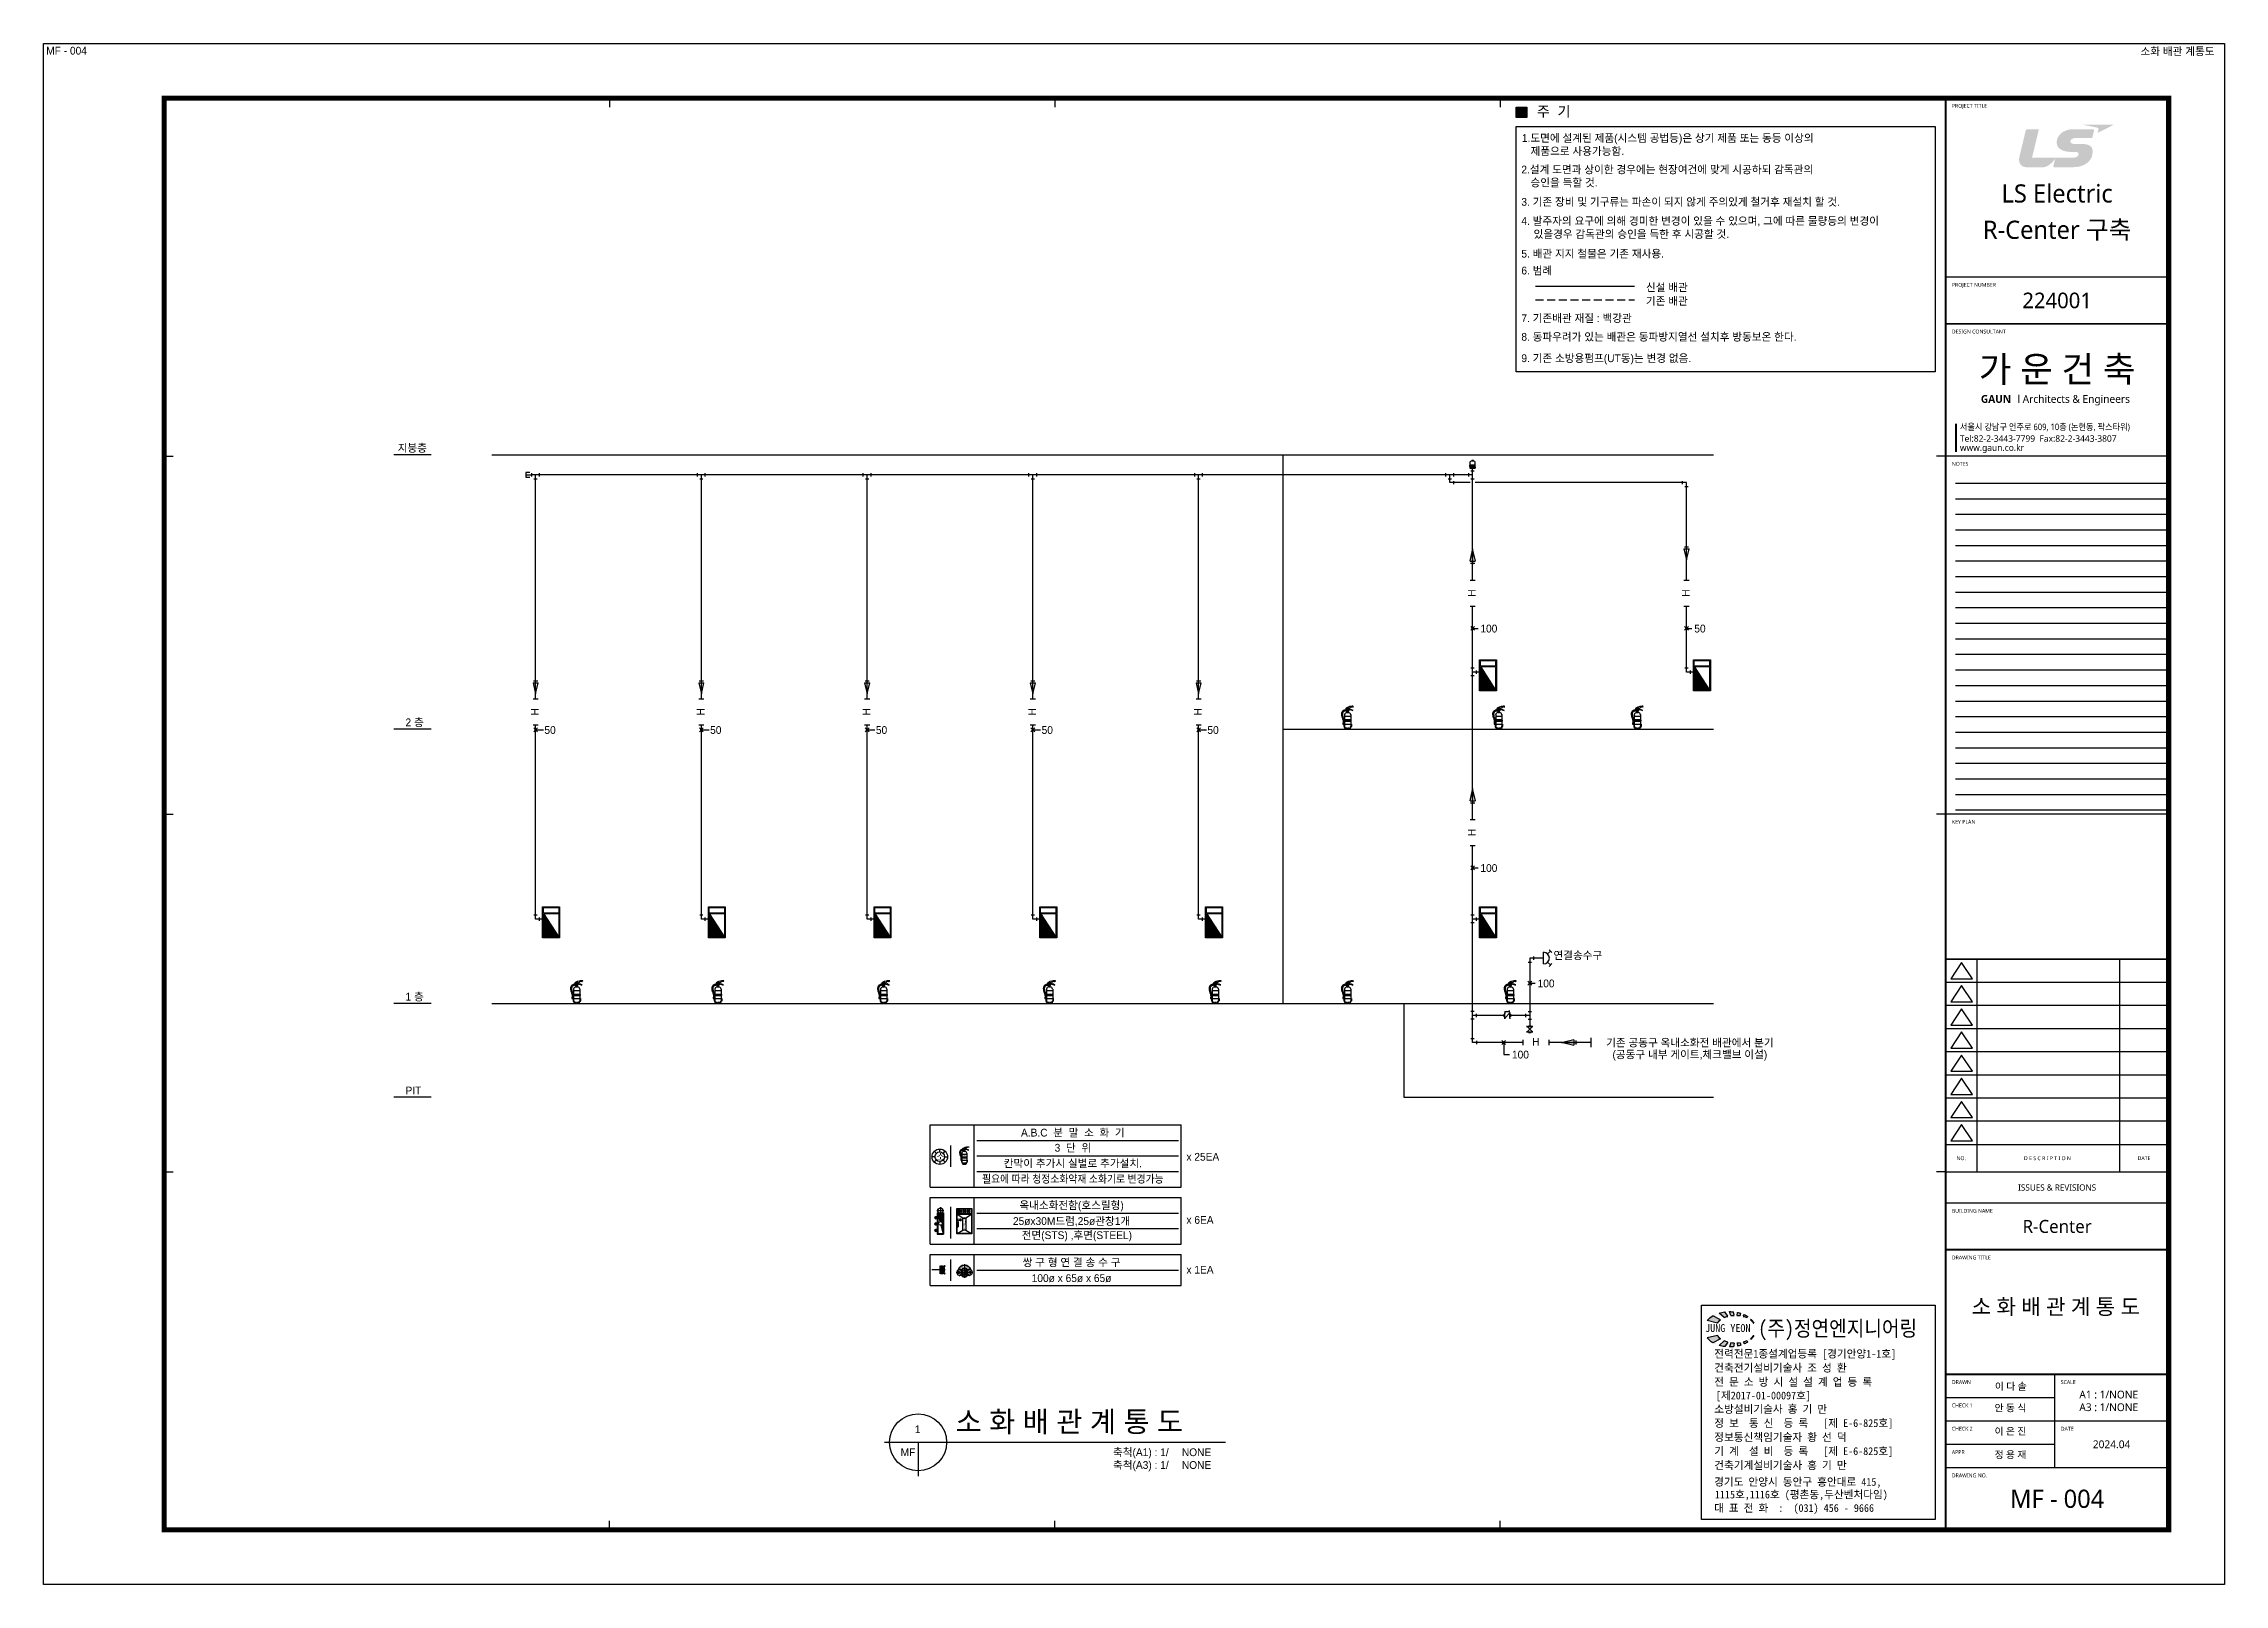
# Model space of a CAD drawing. Header units: millimetres. Extents: x 0 to 42050, y 0 to 29700.
import ezdxf
from ezdxf.enums import TextEntityAlignment as Align

# ---------------------------------------------------------------- set-up
doc = ezdxf.new("R2010")
doc.units = ezdxf.units.MM
doc.header["$LTSCALE"] = 50
for name, pattern in [('CONTINOUS', [0]), ('DASHED', [0.75, 0.5, -0.25]), ('HIDDEN', [0.375, 0.25, -0.125]), ('SOLID', [0])]:
    doc.linetypes.add(name, pattern=pattern)
doc.layers.get('DEFPOINTS').update_dxf_attribs({"color": 137})
for name, color, linetype in [('1', 1, 'SOLID'), ('2', 2, 'Continuous'), ('A3', 3, 'Continuous'), ('AX', 2, 'Continuous'), ('BACK', 8, 'Continuous'), ('H', 2, 'Continuous'), ('Layer 1', 7, 'Continuous'), ('PIPE', 3, 'Continuous'), ('sp', 11, 'Continuous'), ('T', 2, 'Continuous'), ('TEXT', 2, 'Continuous'), ('TIT1', 3, 'Continuous'), ('XR-SHEET$0$TITLE', 7, 'Continuous'), ('XR-SHEET$1$SHT', 5, 'Continuous'), ('XR-SHEET$1$TEXT', 3, 'Continuous'), ('XR-SHEET-SHT', 5, 'Continuous'), ('XR-SHEET-TEXT', 3, 'Continuous'), ('Y', 2, 'Continuous'), ('기존배관', 5, 'CONTINOUS'), ('범례표-1', 3, 'Continuous'), ('변경', 6, 'Continuous')]:
    doc.layers.add(name, color=color, linetype=linetype)
doc.layers.add('XR-SHEET-TEMP', color=171, linetype='Continuous', plot=False)
doc.layers.add('숨김', color=1, linetype='Continuous', plot=False)
doc.styles.add('ghs', font='')
doc.styles.add('HSW', font='')
doc.styles.add('XR-SHEET$0$굴림체(옥산)', font='')
doc.styles.add('돋움', font='')
doc.styles.add('돋움체', font='')
doc.styles.add('맑은고딕', font='')
doc.styles.add('맑은고딕1', font='')
doc.styles.add('맑은고딕B', font='')
doc.styles.add('스타일1', font='')
doc.styles.get('ghs').set_extended_font_data('Dotum')
doc.styles.get('HSW').set_extended_font_data('Gulim')
doc.styles.get('XR-SHEET$0$굴림체(옥산)').set_extended_font_data('Malgun Gothic')
doc.styles.get('돋움').set_extended_font_data('Dotum')
doc.styles.get('돋움체').set_extended_font_data('DotumChe')
doc.styles.get('맑은고딕').set_extended_font_data('Malgun Gothic')
doc.styles.get('맑은고딕1').set_extended_font_data('Malgun Gothic')
doc.styles.get('맑은고딕B').set_extended_font_data('Malgun Gothic', bold=True)
doc.styles.get('스타일1').set_extended_font_data('Malgun Gothic')

msp = doc.modelspace()

# ---------------------------------------------------------------- texts
at = {"layer": '1', "style": '돋움'}
for s, height, p in [('A.B.C', 20, (17716, 8260)), ('옥', 30.6, (17735, 7017)), ('소', 30.6, (17735, 6934)), ('화', 30.6, (17735, 6890)), ('전', 30.6, (17735, 6844)), ('내', 30.6, (17735, 6976))]:
    msp.add_text(s, height=height, dxfattribs=at).set_placement(p)
at = {"layer": 'BACK', "color": 5, "style": '돋움'}
for s, p in [('지붕층', (6827, 21831)), ('2 층', (6978, 16542)), ('1 층', (6978, 11253)), ('PIT', (6978, 9445))]:
    msp.add_text(s, height=150, dxfattribs=at).set_placement(p)
at = {"layer": 'TEXT', "style": '돋움'}
for s, p in [('1.도면에 설계된 제품(시스템 공법등)은 상기 제품 또는 동등 이상의', (28505, 27880)), ('2.설계 도면과 상이한 경우에는 현장여건에 맞게 시공하되 감독관의', (28494, 27273)), ('제품으로 사용가능함.', (28672, 27628)), ('승인을 득할 것.', (28671, 27021)), ('3. 기존 장비 및 기구류는 파손이 되지 않게 주의있게 철거후 재설치 할 것.', (28494, 26650)), ('4. 발주자의 요구에 의해 경미한 변경이 있을 수 있으며, 그에 따른 물량등의 변경이', (28494, 26282)), ('    있을경우 감독관의 승인을 득한 후 시공할 것.', (28512, 26029)), ('5. 배관 지지 철물은 기존 재사용.', (28494, 25650)), ('6. 범례', (28494, 25325)), ('7. 기존배관 재질 : 백강관', (28494, 24407)), ('8. 동파우려가 있는 배관은 동파방지열선 설치후 방동보온 한다.', (28494, 24048)), ('9. 기존 소방용펌프(UT동)는 변경 없음.', (28494, 23636))]:
    msp.add_text(s, height=150, dxfattribs=at).set_placement(p, align=Align.MIDDLE_LEFT)
at = {"layer": 'TEXT'}
for s, style, p in [('신설 배관', '돋움', (30897, 24927)), ('기존 배관', '돋움', (30897, 24663)), ('100', '돋움', (27704, 18349)), ('50', '돋움', (31829, 18349)), ('50', '돋움', (9656, 16394)), ('50', '돋움', (12852, 16394)), ('50', '돋움', (16048, 16394)), ('50', '돋움', (19244, 16394)), ('50', '돋움', (22440, 16394)), ('100', '돋움', (27704, 13733)), ('연결송수구', '돋움', (29113, 12051)), ('100', '돋움', (28807, 11509)), ('100', '돋움', (28313, 10137)), ('x 25EA', 'ghs', (22036, 8167, -567)), ('x 6EA', 'ghs', (22036, 6951)), ('x 1EA', 'ghs', (22036, 5990))]:
    msp.add_text(s, height=150, dxfattribs=dict(at, style=style)).set_placement(p)
at = {"layer": 'TEXT', "style": '돋움'}
for s, p in [('기존 공동구 옥내소화전 배관에서 분기', (31743, 10445)), ('(공동구 내부 게이트,체크밸브 이설)', (31743, 10204))]:
    msp.add_text(s, height=150, dxfattribs=at).set_placement(p, align=Align.MIDDLE)
at = {"layer": 'TEXT', "style": 'ghs'}
for s, p in [('A.B.C  분  말  소  화  기', (19846, 8633)), ('3  단  위', (19846, 8341)), ('칸막이 추가시 실별로 추가설치.', (19846, 8041)), ('옥내소화전함(호스릴형)', (19821, 7233)), ('25øx30M드럼,25ø관창1개', (19821, 6928)), ('전면(STS) ,후면(STEEL)', (19923, 6656)), ('쌍 구 형 연 결 송 수 구', (19821, 6133)), ('100ø x 65ø x 65ø', (19821, 5828))]:
    msp.add_text(s, height=150, dxfattribs=at).set_placement(p, align=Align.CENTER)
at = {"layer": 'TEXT', "style": 'ghs', "width": 0.9}
msp.add_text('필요에 따라 청정소화약재 소화기로 변경가능', height=150, dxfattribs=at).set_placement((19846, 7741), align=Align.CENTER)
at = {"layer": 'TEXT', "style": '스타일1'}
msp.add_text('R-Center', height=250, dxfattribs=at).set_placement((38825, 6900), align=Align.MIDDLE_CENTER)
at = {"layer": 'TEXT', "color": 7, "style": '돋움'}
for s, height, p in [('소 화 배 관 계 통 도', 400, (17586, 2937)), ('1', 150, (16799, 2915)), ('MF', 150, (16525, 2472)), ('축척(A1) : 1/', 150, (20620, 2472)), ('축척(A3) : 1/', 150, (20620, 2226))]:
    msp.add_text(s, height=height, dxfattribs=at).set_placement(p)
for p in [(22231, 2472), (22231, 2226)]:
    msp.add_text('NONE', height=150, dxfattribs=at).set_placement(p, align=Align.CENTER)
at = {"layer": 'TIT1', "insert": (28793, 28382), "char_height": 200.5, "attachment_point": 4, "style": 'HSW'}
msp.add_mtext('주  기', dxfattribs=at)
at = {"layer": 'Y', "style": '돋움'}
for p in [(27615, 19109), (31740, 19109), (9548, 16818), (12744, 16818), (15940, 16818), (19136, 16818), (22332, 16818), (27615, 14492)]:
    msp.add_text('H', height=150, rotation=90, dxfattribs=at).set_placement(p, align=Align.CENTER)
msp.add_text('H', height=150, dxfattribs=at).set_placement((28773, 10385), align=Align.CENTER)
at = {"layer": '숨김', "style": 'ghs'}
msp.add_text('MF - 004', height=150, dxfattribs=at).set_placement((50, 29489))
at = {"layer": '숨김', "linetype": 'Continuous', "style": 'ghs'}
msp.add_text('소화 배관 계통도', height=150, dxfattribs=at).set_placement((40433, 29477))

# ---------------------------------------------------------------- blocks, each defined once
blk = doc.blocks.new('XR-SHEET$0$TITLE')
at = {"layer": 'XR-SHEET$0$TITLE', "style": 'XR-SHEET$0$굴림체(옥산)'}
for tag, height, p in [('동명칭', 6, (776.77, -457.26)), ('SCALE-A1', 3, (797.5, -522)), ('SCALE-A3', 3, (797.5, -527)), ('DATA', 3, (797.5, -540))]:
    blk.add_attdef(tag, text='', height=height, dxfattribs=at).set_placement(p, align=Align.MIDDLE)
for tag, height, p in [('TITLE1', 6, (776.5, -479.4)), ('TITLE4', 6, (776.5, -484.39)), ('TITLE2', 6, (776.5, -489)), ('TITLE5', 6, (776.5, -493.99)), ('TITLE3', 6, (776.5, -498.7)), ('NAME-1', 3, (760.16, -517.5)), ('NAME-2', 3, (760.16, -526.5)), ('A0.00', 7, (776.5, -561))]:
    blk.add_attdef(tag, text='', height=height, dxfattribs=at).set_placement(p, align=Align.MIDDLE_CENTER)
blk = doc.blocks.new('XR-SHEET$0$XREF-Form$0$xr-form$0$TITLE')
at = {"layer": 'XR-SHEET-TEXT', "color": 4, "style": '맑은고딕B'}
for tag, height, p in [('TITLE1', 6, (776, 116.69)), ('TITLE4', 6, (776, 111.7)), ('TITLE2', 6, (776, 107.09)), ('TITLE5', 6, (776, 102.09)), ('TITLE3', 6, (776, 97.38)), ('A0.00', 7, (775.56, 32.33))]:
    blk.add_attdef(tag, text='', height=height, dxfattribs=at).set_placement(p, align=Align.MIDDLE_CENTER)
at = {"layer": 'XR-SHEET-TEXT', "color": 3, "style": '맑은고딕1'}
for tag, p in [('NAME-1', (752.37, 76.33)), ('NAME-2', (752.37, 67.33)), ('NAME-3', (752.37, 58.33)), ('NAME-4', (752.37, 49.33))]:
    blk.add_attdef(tag, text='', height=2.7, dxfattribs=at).set_placement(p, align=Align.MIDDLE_LEFT)
for tag, p in [('SCALE-A1', (796.39, 73.17)), ('SCALE-A3', (796.39, 68.31)), ('DATE', (797.36, 53.01))]:
    blk.add_attdef(tag, text='', height=3, dxfattribs=at).set_placement(p, align=Align.MIDDLE)
blk = doc.blocks.new('block 3')
at = {"true_color": 0xfa002d}
h = blk.add_hatch(color=240, dxfattribs=at)
h.dxf.hatch_style = 1
h.paths.add_polyline_path([(78.5, -138.2), (78.5, -138.2), (78.6, -138.2), (78.6, -138.2), (78.7, -138.1), (78.7, -138.1), (78.8, -138.1), (78.8, -138.1), (78.9, -138), (78.9, -138), (78.9, -138), (79, -138), (79, -138), (79.1, -137.9), (79.1, -137.9), (79.1, -137.9), (79.2, -137.9), (79.2, -137.9), (79.2, -137.8), (79.3, -137.8), (79.3, -137.8), (79.4, -137.8), (79.4, -137.8), (79.4, -137.8), (79.5, -137.7), (79.5, -137.7), (79.5, -137.7), (79.6, -137.7), (79.6, -137.7), (79.6, -137.7), (79.6, -137.6), (79.7, -137.6), (79.7, -137.6), (79.7, -137.6), (79.7, -137.6), (79.8, -137.6), (79.8, -137.6), (79.8, -137.6), (79.8, -137.5), (79.9, -137.5), (79.9, -137.5), (79.9, -137.5), (79.9, -137.5), (80, -137.5), (80, -137.5), (80, -137.5), (80, -137.5), (80, -137.4), (80, -137.4), (80.1, -137.4), (80.1, -137.4), (80.1, -137.4), (80.1, -137.4), (80.1, -137.4), (80.2, -137.4), (80.2, -137.4), (80.2, -137.4), (80.2, -137.4), (80.2, -137.4), (80.2, -137.4), (80.2, -137.4), (80.2, -137.4), (80.2, -137.4), (80.1, -137.4), (80.1, -137.4), (80.1, -137.4), (80.1, -137.4), (80.1, -137.4), (80.1, -137.4), (80.1, -137.4), (80.1, -137.4), (80.1, -137.4), (80.1, -137.4), (80.1, -137.4), (80.1, -137.4), (80.1, -137.4), (80.1, -137.4), (80, -137.4), (80, -137.4), (80, -137.4), (80, -137.4), (80, -137.4), (80, -137.4), (80, -137.4), (80, -137.4), (80, -137.4), (79.9, -137.4), (79.9, -137.4), (79.9, -137.4), (79.9, -137.4), (79.9, -137.4), (79.9, -137.4), (79.9, -137.4), (79.8, -137.4), (79.8, -137.4), (79.8, -137.4), (79.8, -137.4), (79.8, -137.4), (79.7, -137.4), (79.7, -137.4), (79.7, -137.4), (79.7, -137.4), (79.7, -137.4), (79.6, -137.4), (79.6, -137.4), (79.6, -137.4), (79.6, -137.4), (79.6, -137.4), (79.5, -137.4), (79.5, -137.4), (79.5, -137.4), (79.5, -137.4), (79.5, -137.4), (79.4, -137.4), (79.4, -137.4), (79.4, -137.4), (79.4, -137.4), (79.3, -137.4), (79.3, -137.4), (79.3, -137.4), (79.2, -137.4), (79.2, -137.4), (79.2, -137.4), (79.2, -137.4), (79.1, -137.4), (79.1, -137.4), (79.1, -137.4), (79.1, -137.4), (79, -137.4), (79, -137.4), (79, -137.4), (78.9, -137.4), (78.9, -137.4), (78.9, -137.4), (78.8, -137.4), (78.8, -137.4), (78.8, -137.4), (78.8, -137.4), (78.7, -137.4), (78.7, -137.4), (78.7, -137.4), (78.6, -137.4), (78.6, -137.4), (78.6, -137.4), (78.5, -137.4), (78.5, -137.4), (78.4, -137.4), (78.4, -137.4), (78.4, -137.4), (78.3, -137.4), (78.3, -137.4), (78.3, -137.4), (78.2, -137.4), (78.2, -137.4), (78.2, -137.4), (78.1, -137.4), (78.1, -137.4), (78, -137.4), (78, -137.4), (78, -137.4), (77.9, -137.4), (77.9, -137.4), (77.9, -137.4), (77.8, -137.4), (77.8, -137.4), (77.7, -137.4), (77.7, -137.4), (77.7, -137.4), (77.6, -137.4), (77.6, -137.4), (77.5, -137.4), (77.5, -137.4), (77.5, -137.4), (77.4, -137.4), (77.4, -137.4), (77.3, -137.4), (77.3, -137.4), (77.2, -137.4), (77.2, -137.4), (77.2, -137.4), (77.1, -137.4), (77.1, -137.4), (77, -137.4), (77, -137.4), (76.9, -137.4), (76.9, -137.4), (76.8, -137.4), (76.8, -137.4), (76.7, -137.4), (76.7, -137.4), (76.7, -137.4), (76.6, -137.4), (76.6, -137.4), (76.5, -137.4), (76.5, -137.4), (76.4, -137.4), (76.4, -137.4), (76.3, -137.4), (76.3, -137.4), (76.2, -137.4), (76.2, -137.4), (76.1, -137.4), (76.1, -137.4), (76, -137.4), (76, -137.4), (75.9, -137.4), (75.9, -137.4), (75.8, -137.4), (75.8, -137.4), (75.7, -137.4), (75.7, -137.4), (75.6, -137.4), (75.6, -137.4), (75.5, -137.4), (75.5, -137.4), (75.4, -137.4), (75.4, -137.4), (75.3, -137.4), (75.3, -137.4), (75.2, -137.4), (75.2, -137.4), (75.1, -137.4), (75.1, -137.4), (75, -137.4), (75, -137.4), (74.9, -137.4), (74.9, -137.4), (74.8, -137.4), (74.8, -137.4), (74.7, -137.4), (74.7, -137.4), (74.6, -137.4), (74.6, -137.4), (74.5, -137.4), (74.4, -137.4), (74.3, -137.4), (74.2, -137.4), (74.1, -137.4), (74, -137.4), (73.9, -137.4), (73.8, -137.4), (73.7, -137.4), (73.6, -137.4), (73.5, -137.4), (73.3, -137.4), (73.2, -137.4), (73.1, -137.4), (73, -137.4), (72.9, -137.4), (72.8, -137.4), (72.7, -137.4), (72.5, -137.4), (72.4, -137.4), (72.3, -137.4), (72.2, -137.4), (72.1, -137.4), (72, -137.4), (71.9, -137.4), (71.7, -137.4), (71.6, -137.4), (71.5, -137.4), (71.4, -137.4), (71.3, -137.4), (71, -137.4), (70.8, -137.4), (70.6, -137.4), (70.1, -137.4), (69.6, -137.4), (69.4, -137.4), (69.1, -137.4), (68.9, -137.4), (68.8, -137.4), (68.7, -137.4), (68.6, -137.4), (68.4, -137.4), (68.3, -137.4), (68.2, -137.4), (68.1, -137.4), (68, -137.4), (67.9, -137.4), (67.7, -137.4), (67.6, -137.4), (67.5, -137.4), (67.4, -137.4), (67.3, -137.4), (67.2, -137.4), (67.1, -137.4), (67, -137.4), (66.8, -137.4), (66.7, -137.4), (66.6, -137.4), (66.5, -137.4), (66.4, -137.4), (66.3, -137.4), (66.2, -137.4), (66.1, -137.4), (66, -137.4), (65.8, -137.4), (65.7, -137.4), (65.7, -137.4), (65.6, -137.4), (65.6, -137.4), (65.5, -137.4), (65.5, -137.4), (65.4, -137.4), (65.4, -137.4), (65.3, -137.4), (65.3, -137.4), (65.2, -137.4), (65.2, -137.4), (65.1, -137.4), (65, -137.4), (65, -137.4), (64.9, -137.4), (64.9, -137.4), (64.8, -137.4), (64.8, -137.4), (64.7, -137.4), (64.7, -137.4), (64.6, -137.4), (64.6, -137.4), (64.5, -137.4), (64.5, -137.4), (64.4, -137.4), (64.4, -137.4), (64.3, -137.4), (64.3, -137.4), (64.2, -137.4), (64.2, -137.4), (64.1, -137.4), (64.1, -137.4), (64, -137.4), (64, -137.4), (63.9, -137.4), (63.9, -137.4), (63.9, -137.4), (63.8, -137.4), (63.8, -137.4), (63.7, -137.4), (63.7, -137.4), (63.6, -137.4), (63.6, -137.4), (63.5, -137.4), (63.5, -137.4), (63.4, -137.4), (63.4, -137.4), (63.3, -137.4), (63.3, -137.4), (63.3, -137.4), (63.2, -137.4), (63.2, -137.4), (63.1, -137.4), (63.1, -137.4), (63, -137.4), (63, -137.4), (62.9, -137.4), (62.9, -137.4), (62.9, -137.4), (62.8, -137.4), (62.8, -137.4), (62.7, -137.4), (62.7, -137.4), (62.7, -137.4), (62.6, -137.4), (62.6, -137.4), (62.5, -137.4), (62.5, -137.4), (62.4, -137.4), (62.4, -137.4), (62.4, -137.4), (62.3, -137.4), (62.3, -137.4), (62.2, -137.4), (62.2, -137.4), (62.2, -137.4), (62.1, -137.4), (62.1, -137.4), (62.1, -137.4), (62, -137.4), (62, -137.4), (61.9, -137.4), (61.9, -137.4), (61.9, -137.4), (61.8, -137.4), (61.8, -137.4), (61.8, -137.4), (61.7, -137.4), (61.7, -137.4), (61.7, -137.4), (61.6, -137.4), (61.6, -137.4), (61.6, -137.4), (61.5, -137.4), (61.5, -137.4), (61.5, -137.4), (61.4, -137.4), (61.4, -137.4), (61.4, -137.4), (61.3, -137.4), (61.3, -137.4), (61.3, -137.4), (61.2, -137.4), (61.2, -137.4), (61.2, -137.4), (61.2, -137.4), (61.1, -137.4), (61.1, -137.4), (61.1, -137.4), (61, -137.4), (61, -137.4), (61, -137.4), (61, -137.4), (60.9, -137.4), (60.9, -137.4), (60.9, -137.4), (60.9, -137.4), (60.8, -137.4), (60.8, -137.4), (60.8, -137.4), (60.8, -137.4), (60.7, -137.4), (60.7, -137.4), (60.7, -137.4), (60.7, -137.4), (60.6, -137.4), (60.6, -137.4), (60.6, -137.4), (60.6, -137.4), (60.6, -137.4), (60.5, -137.4), (60.5, -137.4), (60.5, -137.4), (60.5, -137.4), (60.5, -137.4), (60.4, -137.4), (60.4, -137.4), (60.4, -137.4), (60.4, -137.4), (60.4, -137.4), (60.3, -137.4), (60.3, -137.4), (60.3, -137.4), (60.3, -137.4), (60.3, -137.4), (60.3, -137.4), (60.3, -137.4), (60.2, -137.4), (60.2, -137.4), (60.2, -137.4), (60.2, -137.4), (60.2, -137.4), (60.2, -137.4), (60.2, -137.4), (60.2, -137.4), (60.1, -137.4), (60.1, -137.4), (60.1, -137.4), (60.1, -137.4), (60, -137.4), (60, -137.4), (60, -137.4), (60, -137.4), (60, -137.4), (60, -137.4), (60, -137.4), (60, -137.4), (60, -137.4), (60, -137.4), (60.1, -137.4), (60.1, -137.4), (60.1, -137.4), (60.1, -137.4), (60.1, -137.4), (60.1, -137.4), (60.1, -137.4), (60.1, -137.4), (60.1, -137.4), (60.2, -137.4), (60.2, -137.4), (60.2, -137.4), (60.2, -137.4), (60.2, -137.4), (60.2, -137.4), (60.2, -137.4), (60.3, -137.4), (60.3, -137.4), (60.3, -137.4), (60.3, -137.4), (60.3, -137.4), (60.4, -137.4), (60.4, -137.4), (60.4, -137.5), (60.4, -137.5), (60.5, -137.5), (60.5, -137.5), (60.5, -137.5), (60.5, -137.5), (60.6, -137.5), (60.6, -137.5), (60.6, -137.5), (60.6, -137.5), (60.7, -137.5), (60.7, -137.5), (60.7, -137.5), (60.8, -137.5), (60.8, -137.5), (60.8, -137.5), (60.9, -137.5), (60.9, -137.6), (60.9, -137.6), (61, -137.6), (61, -137.6), (61, -137.6), (61.1, -137.6), (61.1, -137.6), (61.1, -137.6), (61.2, -137.6), (61.2, -137.6), (61.2, -137.6), (61.3, -137.6), (61.3, -137.6), (61.4, -137.6), (61.4, -137.7), (61.4, -137.7), (61.5, -137.7), (61.5, -137.7), (61.6, -137.7), (61.6, -137.7), (61.6, -137.7), (61.7, -137.7), (61.7, -137.7), (61.8, -137.7), (61.8, -137.7), (61.8, -137.7), (61.9, -137.8), (61.9, -137.8), (62, -137.8), (62, -137.8), (62.1, -137.8), (62.1, -137.8), (62.2, -137.8), (62.2, -137.8), (62.2, -137.8), (62.3, -137.8), (62.4, -137.9), (62.5, -137.9), (62.6, -137.9), (62.7, -137.9), (62.8, -137.9), (62.9, -138), (63, -138), (63.1, -138), (63.2, -138), (63.3, -138), (63.4, -138.1), (63.5, -138.1), (63.6, -138.1), (63.7, -138.1), (63.8, -138.2), (63.9, -138.2), (64.1, -138.2), (64.3, -138.2), (64.5, -138.3), (64.9, -138.4), (65.1, -138.4), (65.3, -138.5), (65.5, -138.5), (65.6, -138.5), (65.8, -138.5), (65.9, -138.6), (66, -138.6), (66.1, -138.6), (66.2, -138.6), (66.3, -138.6), (66.4, -138.7), (66.5, -138.7), (66.6, -138.7), (66.7, -138.7), (66.8, -138.7), (66.9, -138.8), (67, -138.8), (67.1, -138.8), (67.2, -138.8), (67.3, -138.8), (67.3, -138.9), (67.4, -138.9), (67.4, -138.9), (67.5, -138.9), (67.5, -138.9), (67.6, -138.9), (67.6, -138.9), (67.7, -138.9), (67.7, -138.9), (67.7, -138.9), (67.8, -139), (67.8, -139), (67.9, -139), (67.9, -139), (68, -139), (68, -139), (68, -139), (68.1, -139), (68.1, -139), (68.2, -139), (68.2, -139), (68.2, -139), (68.3, -139.1), (68.3, -139.1), (68.4, -139.1), (68.4, -139.1), (68.4, -139.1), (68.5, -139.1), (68.5, -139.1), (68.5, -139.1), (68.6, -139.1), (68.6, -139.1), (68.6, -139.1), (68.7, -139.1), (68.7, -139.1), (68.7, -139.1), (68.8, -139.2), (68.8, -139.2), (68.8, -139.2), (68.9, -139.2), (68.9, -139.2), (68.9, -139.2), (68.9, -139.2), (69, -139.2), (69, -139.2), (69, -139.2), (69.1, -139.2), (69.1, -139.2), (69.1, -139.2), (69.1, -139.2), (69.2, -139.2), (69.2, -139.2), (69.2, -139.2), (69.2, -139.2), (69.2, -139.3), (69.3, -139.3), (69.3, -139.3), (69.3, -139.3), (69.3, -139.3), (69.3, -139.3), (69.4, -139.3), (69.4, -139.3), (69.4, -139.3), (69.4, -139.3), (69.4, -139.3), (69.4, -139.3), (69.5, -139.3), (69.5, -139.3), (69.5, -139.3), (69.5, -139.3), (69.7, -139.3), (69.8, -139.4), (69.9, -139.4), (70, -139.5), (70.1, -139.5), (70.2, -139.6), (70.3, -139.8), (70.4, -139.9), (70.4, -140), (70.4, -140.1), (70.4, -140.2), (70.4, -140.3), (70.3, -140.4), (70.3, -140.5), (70.3, -140.5), (70.3, -140.5), (70.3, -140.6), (70.3, -140.7), (70.3, -140.8), (70.2, -140.8), (70.2, -140.9), (70.2, -141), (70.2, -141.1), (70.2, -141.2), (70.1, -141.4), (70.1, -141.6), (70, -141.8), (70, -141.9), (70, -141.9), (70, -142), (69.9, -142.1), (69.9, -142.2), (69.9, -142.3), (69.9, -142.3), (69.9, -142.4), (69.9, -142.4), (69.9, -142.5), (69.8, -142.5), (69.8, -142.5), (69.8, -142.6), (69.8, -142.6), (69.8, -142.6), (69.8, -142.7), (69.8, -142.7), (69.8, -142.7), (69.8, -142.7), (69.8, -142.7), (69.8, -142.7), (69.8, -142.7), (69.8, -142.7), (69.8, -142.7), (69.8, -142.7), (69.8, -142.7), (69.8, -142.7), (69.8, -142.7), (69.8, -142.7), (69.8, -142.7), (69.8, -142.7), (69.8, -142.7), (69.8, -142.7), (69.8, -142.7), (69.8, -142.7), (69.8, -142.7), (69.9, -142.7), (69.9, -142.7), (69.9, -142.7), (69.9, -142.7), (69.9, -142.7), (69.9, -142.7), (69.9, -142.7), (69.9, -142.6), (69.9, -142.6), (69.9, -142.6), (69.9, -142.6), (69.9, -142.6), (69.9, -142.6), (70, -142.6), (70, -142.6), (70, -142.6), (70, -142.6), (70, -142.6), (70.1, -142.6), (70.1, -142.6), (70.1, -142.5), (70.1, -142.5), (70.1, -142.5), (70.2, -142.5), (70.2, -142.5), (70.2, -142.5), (70.2, -142.5), (70.3, -142.5), (70.3, -142.4), (70.3, -142.4), (70.4, -142.4), (70.4, -142.4), (70.4, -142.4), (70.4, -142.4), (70.5, -142.3), (70.5, -142.3), (70.5, -142.3), (70.6, -142.3), (70.6, -142.3), (70.6, -142.3), (70.7, -142.2), (70.7, -142.2), (70.8, -142.2), (70.8, -142.2), (70.8, -142.2), (70.9, -142.1), (70.9, -142.1), (70.9, -142.1), (71, -142.1), (71, -142.1), (71.1, -142), (71.1, -142), (71.2, -142), (71.2, -142), (71.2, -142), (71.3, -141.9), (71.3, -141.9), (71.4, -141.9), (71.4, -141.9), (71.5, -141.8), (71.5, -141.8), (71.6, -141.8), (71.6, -141.8), (71.7, -141.7), (71.7, -141.7), (71.8, -141.7), (71.8, -141.7), (71.8, -141.6), (71.9, -141.6), (71.9, -141.6), (72, -141.6), (72.1, -141.5), (72.1, -141.5), (72.2, -141.5), (72.2, -141.5), (72.3, -141.4), (72.3, -141.4), (72.4, -141.4), (72.4, -141.4), (72.5, -141.3), (72.5, -141.3), (72.6, -141.3), (72.6, -141.2), (72.7, -141.2), (72.7, -141.2), (72.8, -141.2), (72.9, -141.1), (72.9, -141.1), (73, -141.1), (73, -141), (73.1, -141), (73.1, -141), (73.2, -141), (73.3, -140.9), (73.3, -140.9), (73.4, -140.8), (73.5, -140.8), (73.7, -140.7), (73.8, -140.7), (73.9, -140.6), (74, -140.5), (74.1, -140.5), (74.3, -140.4), (74.4, -140.3), (74.5, -140.3), (74.7, -140.2), (75, -140), (75.2, -139.9), (75.5, -139.8), (75.6, -139.7), (75.7, -139.7), (75.8, -139.6), (76, -139.5), (76.1, -139.5), (76.2, -139.4), (76.3, -139.4), (76.4, -139.3), (76.5, -139.2), (76.7, -139.2), (76.7, -139.1), (76.8, -139.1), (76.8, -139.1), (76.9, -139.1), (76.9, -139), (77, -139), (77.1, -139), (77.1, -138.9), (77.2, -138.9), (77.2, -138.9), (77.3, -138.9), (77.3, -138.8), (77.4, -138.8), (77.4, -138.8), (77.5, -138.7), (77.6, -138.7), (77.6, -138.7), (77.7, -138.7), (77.7, -138.6), (77.8, -138.6), (77.8, -138.6), (77.9, -138.6), (77.9, -138.5), (78, -138.5), (78, -138.5), (78.1, -138.4), (78.1, -138.4), (78.2, -138.4), (78.2, -138.4), (78.3, -138.3), (78.3, -138.3), (78.4, -138.3), (78.4, -138.3), (78.5, -138.3)])
at = {"true_color": 0x0a1e5a}
h = blk.add_hatch(color=158, dxfattribs=at)
h.dxf.hatch_style = 1
h.paths.add_polyline_path([(66.6, -155.7), (66.6, -155.5), (66.6, -155.4), (66.6, -155.3), (66.6, -155.2), (66.6, -155), (66.6, -154.9), (66.6, -154.8), (66.6, -154.7), (66.6, -154.6), (66.6, -154.6), (66.7, -154.5), (66.7, -154.4), (66.7, -154.4), (66.7, -154.3), (66.6, -154.2), (66.6, -154.2), (66.6, -154.1), (66.6, -154), (66.6, -154), (66.6, -153.9), (66.6, -153.8), (66.6, -153.8), (66.6, -153.7), (66.6, -153.6), (66.6, -153.6), (66.6, -153.5), (66.6, -153.5), (66.6, -153.4), (66.5, -153.3), (66.5, -153.3), (66.5, -153.2), (66.5, -153.1), (66.5, -153.1), (66.5, -153), (66.4, -153), (66.4, -152.9), (66.4, -152.8), (66.4, -152.8), (66.4, -152.7), (66.3, -152.7), (66.3, -152.6), (66.3, -152.6), (66.3, -152.5), (66.2, -152.5), (66.2, -152.4), (66.2, -152.3), (66.2, -152.3), (66.1, -152.2), (66.1, -152.2), (66.1, -152.1), (66, -152.1), (66, -152), (66, -152), (65.9, -151.9), (65.9, -151.9), (65.8, -151.8), (65.8, -151.8), (65.8, -151.7), (65.7, -151.7), (65.7, -151.6), (65.6, -151.6), (65.6, -151.5), (65.6, -151.5), (65.5, -151.5), (65.5, -151.4), (65.4, -151.4), (65.4, -151.3), (65.3, -151.3), (65.3, -151.2), (65.2, -151.2), (65.2, -151.2), (65.1, -151.1), (65.1, -151.1), (65, -151), (64.9, -151), (64.9, -151), (64.8, -150.9), (64.8, -150.9), (64.7, -150.9), (64.6, -150.8), (64.6, -150.8), (64.5, -150.7), (64.5, -150.7), (64.4, -150.7), (64.3, -150.6), (64.2, -150.6), (64.2, -150.6), (64.1, -150.6), (64, -150.5), (64, -150.5), (63.9, -150.5), (63.8, -150.4), (63.7, -150.4), (63.7, -150.4), (63.6, -150.3), (63.5, -150.3), (63.4, -150.3), (63.3, -150.3), (63.3, -150.2), (63.2, -150.2), (63.1, -150.2), (63, -150.2), (62.9, -150.2), (62.8, -150.1), (62.7, -150.1), (62.6, -150.1), (62.6, -150.1), (62.5, -150.1), (62.4, -150), (62.3, -150), (62.2, -150), (62.1, -150), (62, -150), (61.9, -150), (61.8, -149.9), (61.7, -149.9), (61.6, -149.9), (61.5, -149.9), (61.4, -149.9), (61.2, -149.9), (61.1, -149.9), (61, -149.9), (60.9, -149.9), (60.8, -149.8), (60.7, -149.8), (60.6, -149.8), (60.5, -149.8), (60.3, -149.8), (60.2, -149.8), (60.1, -149.8), (60, -149.8), (59.9, -149.8), (59.7, -149.8), (59.6, -149.8), (59.5, -149.8), (59.5, -149.8), (59.5, -149.8), (59.5, -149.8), (59.5, -149.8), (59.5, -149.8), (59.5, -149.8), (59.4, -149.8), (59.4, -149.8), (59.4, -149.8), (59.4, -149.8), (59.4, -149.8), (59.4, -149.8), (59.4, -149.8), (59.3, -149.8), (59.3, -149.8), (59.3, -149.8), (59.3, -149.8), (59.3, -149.8), (59.2, -149.8), (59.2, -149.8), (59.2, -149.8), (59.2, -149.8), (59.1, -149.8), (59.1, -149.8), (59.1, -149.8), (59, -149.8), (59, -149.8), (59, -149.8), (58.9, -149.8), (58.9, -149.8), (58.9, -149.8), (58.8, -149.8), (58.8, -149.8), (58.8, -149.8), (58.7, -149.8), (58.7, -149.8), (58.6, -149.8), (58.5, -149.8), (58.4, -149.8), (58.3, -149.8), (58.3, -149.8), (58.2, -149.8), (58.1, -149.8), (58, -149.8), (57.9, -149.8), (57.8, -149.8), (57.6, -149.8), (57.4, -149.8), (57.2, -149.8), (57, -149.8), (56.9, -149.8), (56.8, -149.8), (56.7, -149.8), (56.6, -149.8), (56.5, -149.8), (56.5, -149.8), (56.4, -149.8), (56.3, -149.8), (56.2, -149.8), (56.1, -149.8), (56.1, -149.8), (56, -149.8), (56, -149.8), (56, -149.8), (55.9, -149.8), (55.9, -149.8), (55.9, -149.8), (55.8, -149.8), (55.8, -149.8), (55.8, -149.8), (55.7, -149.8), (55.7, -149.8), (55.7, -149.8), (55.7, -149.8), (55.6, -149.8), (55.6, -149.8), (55.6, -149.8), (55.5, -149.8), (55.5, -149.8), (55.5, -149.8), (55.5, -149.8), (55.5, -149.8), (55.4, -149.8), (55.4, -149.8), (55.4, -149.8), (55.4, -149.8), (55.4, -149.8), (55.4, -149.8), (55.4, -149.8), (55.4, -149.8), (55.3, -149.8), (55.3, -149.8), (55.3, -149.8), (55.3, -149.8), (55.3, -149.8), (55.2, -149.8), (55, -149.8), (54.7, -149.8), (54.4, -149.7), (54.2, -149.7), (53.9, -149.6), (53.7, -149.6), (53.4, -149.5), (53.2, -149.4), (53, -149.3), (52.8, -149.1), (52.7, -149), (52.6, -148.9), (52.5, -148.8), (52.5, -148.7), (52.4, -148.5), (52.4, -148.4), (52.3, -148.2), (52.3, -148.1), (52.3, -147.9), (52.4, -147.7), (52.4, -147.6), (52.5, -147.4), (52.6, -147.3), (52.7, -147.1), (52.9, -147), (53, -146.8), (53.2, -146.7), (53.3, -146.6), (53.4, -146.6), (53.5, -146.5), (53.7, -146.4), (53.8, -146.3), (54, -146.3), (54.1, -146.2), (54.3, -146.2), (54.4, -146.1), (54.6, -146.1), (54.8, -146), (55, -146), (55.2, -145.9), (55.4, -145.9), (55.5, -145.9), (55.7, -145.9), (55.9, -145.9), (56.1, -145.9), (56.2, -145.9), (56.2, -145.9), (56.2, -145.9), (56.2, -145.9), (56.2, -145.9), (56.2, -145.9), (56.2, -145.9), (56.3, -145.9), (56.3, -145.9), (56.3, -145.9), (56.3, -145.9), (56.3, -145.9), (56.3, -145.9), (56.3, -145.9), (56.3, -145.9), (56.4, -145.9), (56.4, -145.9), (56.4, -145.9), (56.4, -145.9), (56.4, -145.9), (56.4, -145.9), (56.5, -145.9), (56.5, -145.9), (56.5, -145.9), (56.5, -145.9), (56.5, -145.9), (56.6, -145.9), (56.6, -145.9), (56.6, -145.9), (56.6, -145.9), (56.7, -145.9), (56.7, -145.9), (56.7, -145.9), (56.8, -145.9), (56.8, -145.9), (56.8, -145.9), (56.8, -145.9), (56.9, -145.9), (56.9, -145.9), (56.9, -145.9), (57, -145.9), (57, -145.9), (57, -145.9), (57.1, -145.9), (57.1, -145.9), (57.1, -145.9), (57.2, -145.9), (57.2, -145.9), (57.3, -145.9), (57.3, -145.9), (57.3, -145.9), (57.4, -145.9), (57.4, -145.9), (57.5, -145.9), (57.5, -145.9), (57.5, -145.9), (57.6, -145.9), (57.6, -145.9), (57.7, -145.9), (57.7, -145.9), (57.7, -145.9), (57.8, -145.9), (57.8, -145.9), (57.9, -145.9), (57.9, -145.9), (58, -145.9), (58, -145.9), (58.1, -145.9), (58.1, -145.9), (58.2, -145.9), (58.2, -145.9), (58.3, -145.9), (58.3, -145.9), (58.4, -145.9), (58.4, -145.9), (58.5, -145.9), (58.5, -145.9), (58.6, -145.9), (58.6, -145.9), (58.7, -145.9), (58.7, -145.9), (58.8, -145.9), (58.8, -145.9), (58.9, -145.9), (58.9, -145.9), (59, -145.9), (59, -145.9), (59.1, -145.9), (59.2, -145.9), (59.3, -145.9), (59.4, -145.9), (59.5, -145.9), (59.6, -145.9), (59.8, -145.9), (59.9, -145.9), (60, -145.9), (60.1, -145.9), (60.2, -145.9), (60.3, -145.9), (60.4, -145.9), (60.6, -145.9), (60.7, -145.9), (60.8, -145.9), (61, -145.9), (61.3, -145.9), (61.5, -145.9), (61.7, -145.9), (61.9, -145.9), (62, -145.9), (62.1, -145.9), (62.2, -145.9), (62.3, -145.9), (62.5, -145.9), (62.6, -145.9), (62.7, -145.9), (62.8, -145.9), (62.9, -145.9), (63, -145.9), (63.1, -145.9), (63.2, -145.9), (63.4, -145.9), (63.5, -145.9), (63.5, -145.9), (63.6, -145.9), (63.6, -145.9), (63.7, -145.9), (63.7, -145.9), (63.8, -145.9), (63.8, -145.9), (63.9, -145.9), (63.9, -145.9), (64, -145.9), (64, -145.9), (64.1, -145.9), (64.1, -145.9), (64.2, -145.9), (64.2, -145.9), (64.3, -145.9), (64.3, -145.9), (64.4, -145.9), (64.4, -145.9), (64.5, -145.9), (64.5, -145.9), (64.6, -145.9), (64.6, -145.9), (64.7, -145.9), (64.7, -145.9), (64.8, -145.9), (64.8, -145.9), (64.8, -145.9), (64.9, -145.9), (64.9, -145.9), (65, -145.9), (65, -145.9), (65.1, -145.9), (65.1, -145.9), (65.1, -145.9), (65.2, -145.9), (65.2, -145.9), (65.3, -145.9), (65.3, -145.9), (65.3, -145.9), (65.4, -145.9), (65.4, -145.9), (65.4, -145.9), (65.5, -145.9), (65.5, -145.9), (65.5, -145.9), (65.6, -145.9), (65.6, -145.9), (65.6, -145.9), (65.7, -145.9), (65.7, -145.9), (65.7, -145.9), (65.8, -145.9), (65.8, -145.9), (65.8, -145.9), (65.8, -145.9), (65.9, -145.9), (65.9, -145.9), (65.9, -145.9), (66, -145.9), (66, -145.9), (66, -145.9), (66, -145.9), (66, -145.9), (66.1, -145.9), (66.1, -145.9), (66.1, -145.9), (66.1, -145.9), (66.1, -145.9), (66.2, -145.9), (66.2, -145.9), (66.3, -145.9), (66.3, -145.9), (66.3, -145.9), (66.3, -145.9), (66.3, -145.9), (66.3, -145.9), (66.3, -145.8), (66.3, -145.8), (66.3, -145.8), (66.4, -145.8), (66.4, -145.8), (66.4, -145.8), (66.4, -145.8), (66.4, -145.8), (66.4, -145.7), (66.4, -145.7), (66.4, -145.7), (66.4, -145.7), (66.4, -145.7), (66.4, -145.7), (66.4, -145.6), (66.4, -145.6), (66.4, -145.6), (66.4, -145.6), (66.4, -145.5), (66.4, -145.5), (66.4, -145.5), (66.4, -145.5), (66.4, -145.4), (66.5, -145.4), (66.5, -145.4), (66.5, -145.3), (66.5, -145.3), (66.5, -145.2), (66.5, -145.2), (66.5, -145.1), (66.5, -145), (66.6, -144.9), (66.6, -144.9), (66.6, -144.8), (66.6, -144.7), (66.6, -144.6), (66.7, -144.5), (66.7, -144.5), (66.7, -144.4), (66.7, -144.3), (66.8, -144.2), (66.8, -144), (66.8, -143.8), (66.9, -143.6), (66.9, -143.4), (67, -143.3), (67, -143.2), (67, -143.1), (67.1, -143), (67.1, -142.9), (67.1, -142.8), (67.1, -142.7), (67.1, -142.6), (67.2, -142.6), (67.2, -142.5), (67.2, -142.4), (67.2, -142.3), (67.2, -142.2), (67.3, -142.2), (67.3, -142), (67.3, -142), (67.3, -141.9), (67.3, -141.9), (67.3, -141.8), (67.3, -141.8), (67.4, -141.8), (67.4, -141.7), (67.4, -141.7), (67.4, -141.7), (67.4, -141.7), (67.4, -141.7), (67.4, -141.6), (67.4, -141.6), (67.4, -141.6), (67.4, -141.6), (67.4, -141.5), (67.4, -141.4), (67.4, -141.3), (67.5, -141.3), (67.5, -141.2), (67.5, -141.1), (67.5, -141.1), (67.5, -141), (67.5, -140.9), (67.5, -140.9), (67.5, -140.8), (67.4, -140.8), (67.4, -140.7), (67.4, -140.7), (67.4, -140.7), (67.4, -140.6), (67.3, -140.6), (67.3, -140.6), (67.3, -140.5), (67.2, -140.5), (67.2, -140.5), (67.2, -140.5), (67.1, -140.4), (67.1, -140.4), (67, -140.4), (66.9, -140.4), (66.8, -140.4), (66.7, -140.4), (66.7, -140.4), (66.7, -140.4), (66.7, -140.4), (66.7, -140.4), (66.7, -140.4), (66.7, -140.4), (66.6, -140.4), (66.6, -140.4), (66.6, -140.4), (66.6, -140.4), (66.6, -140.4), (66.6, -140.4), (66.6, -140.4), (66.6, -140.4), (66.6, -140.4), (66.6, -140.4), (66.6, -140.4), (66.6, -140.4), (66.6, -140.4), (66.6, -140.4), (66.6, -140.4), (66.6, -140.4), (66.6, -140.4), (66.6, -140.4), (66.6, -140.4), (66.6, -140.4), (66.6, -140.4), (66.5, -140.4), (66.5, -140.4), (66.5, -140.4), (66.5, -140.4), (66.5, -140.4), (66.5, -140.4), (66.5, -140.4), (66.5, -140.4), (66.5, -140.4), (66.5, -140.4), (66.5, -140.4), (66.4, -140.4), (66.4, -140.4), (66.4, -140.4), (66.4, -140.4), (66.4, -140.4), (66.4, -140.4), (66.4, -140.4), (66.4, -140.4), (66.4, -140.4), (66.3, -140.4), (66.3, -140.4), (66.3, -140.4), (66.3, -140.4), (66.3, -140.4), (66.3, -140.4), (66.3, -140.4), (66.3, -140.4), (66.2, -140.4), (66.2, -140.4), (66.2, -140.4), (66.2, -140.4), (66.2, -140.4), (66.2, -140.4), (66.1, -140.4), (66.1, -140.4), (66.1, -140.4), (66, -140.4), (66, -140.4), (65.9, -140.4), (65.9, -140.4), (65.9, -140.4), (65.8, -140.4), (65.8, -140.4), (65.8, -140.4), (65.7, -140.4), (65.7, -140.4), (65.6, -140.4), (65.6, -140.4), (65.5, -140.4), (65.5, -140.4), (65.5, -140.4), (65.4, -140.4), (65.4, -140.4), (65.3, -140.4), (65.3, -140.4), (65.2, -140.4), (65.2, -140.4), (65.1, -140.4), (65.1, -140.4), (65, -140.4), (65, -140.4), (64.9, -140.4), (64.9, -140.4), (64.8, -140.4), (64.8, -140.4), (64.7, -140.4), (64.6, -140.4), (64.6, -140.4), (64.5, -140.4), (64.5, -140.4), (64.4, -140.4), (64.4, -140.4), (64.3, -140.4), (64.2, -140.4), (64.2, -140.4), (64.1, -140.4), (64.1, -140.4), (64, -140.4), (63.9, -140.4), (63.9, -140.4), (63.8, -140.4), (63.8, -140.4), (63.7, -140.4), (63.6, -140.4), (63.6, -140.4), (63.5, -140.4), (63.4, -140.4), (63.4, -140.4), (63.3, -140.4), (63.2, -140.4), (63.2, -140.4), (63.1, -140.4), (63, -140.4), (63, -140.4), (62.9, -140.4), (62.8, -140.4), (62.8, -140.4), (62.7, -140.4), (62.6, -140.4), (62.6, -140.4), (62.5, -140.4), (62.4, -140.4), (62.3, -140.4), (62.3, -140.4), (62.2, -140.4), (62.1, -140.4), (62, -140.4), (61.9, -140.4), (61.7, -140.4), (61.6, -140.4), (61.4, -140.4), (61.3, -140.4), (61.1, -140.4), (61, -140.4), (60.7, -140.4), (60.4, -140.4), (60.1, -140.4), (59.8, -140.4), (59.7, -140.4), (59.5, -140.4), (59.4, -140.4), (59.2, -140.4), (59.1, -140.4), (58.9, -140.4), (58.8, -140.4), (58.7, -140.4), (58.6, -140.4), (58.5, -140.4), (58.4, -140.4), (58.4, -140.4), (58.3, -140.4), (58.2, -140.4), (58.2, -140.4), (58.1, -140.4), (58, -140.4), (58, -140.4), (57.9, -140.4), (57.8, -140.4), (57.8, -140.4), (57.7, -140.4), (57.6, -140.4), (57.6, -140.4), (57.5, -140.4), (57.4, -140.4), (57.4, -140.4), (57.3, -140.4), (57.2, -140.4), (57.2, -140.4), (57.1, -140.4), (57, -140.4), (57, -140.4), (56.9, -140.4), (56.9, -140.4), (56.8, -140.4), (56.7, -140.4), (56.7, -140.4), (56.6, -140.4), (56.5, -140.4), (56.5, -140.4), (56.4, -140.4), (56.4, -140.4), (56.3, -140.4), (56.3, -140.4), (56.2, -140.4), (56.1, -140.4), (56.1, -140.4), (56, -140.4), (56, -140.4), (55.9, -140.4), (55.9, -140.4), (55.8, -140.4), (55.8, -140.4), (55.7, -140.4), (55.7, -140.4), (55.6, -140.4), (55.6, -140.4), (55.5, -140.4), (55.5, -140.4), (55.4, -140.4), (55.4, -140.4), (55.3, -140.4), (55.3, -140.4), (55.2, -140.4), (55.2, -140.4), (55.2, -140.4), (55.1, -140.4), (55.1, -140.4), (55, -140.4), (55, -140.4), (55, -140.4), (54.9, -140.4), (54.9, -140.4), (54.8, -140.4), (54.8, -140.4), (54.8, -140.4), (54.7, -140.4), (54.7, -140.4), (54.7, -140.4), (54.6, -140.4), (54.6, -140.4), (54.6, -140.4), (54.6, -140.4), (54.6, -140.4), (54.6, -140.4), (54.5, -140.4), (54.5, -140.4), (54.5, -140.4), (54.5, -140.4), (54.5, -140.4), (54.5, -140.4), (54.5, -140.4), (54.4, -140.4), (54.4, -140.4), (54.4, -140.4), (54.4, -140.4), (54.4, -140.4), (54.4, -140.4), (54.4, -140.4), (54.4, -140.4), (54.4, -140.4), (54.3, -140.4), (54.3, -140.4), (54.3, -140.4), (54.3, -140.4), (54.3, -140.4), (54.3, -140.4), (54.3, -140.4), (54.1, -140.4), (54.1, -140.4), (54, -140.4), (53.9, -140.4), (53.8, -140.4), (53.7, -140.4), (53.6, -140.4), (53.5, -140.4), (53.5, -140.4), (53.4, -140.4), (53.3, -140.4), (53.2, -140.4), (53.1, -140.4), (53.1, -140.4), (53, -140.4), (52.9, -140.4), (52.8, -140.4), (52.7, -140.4), (52.7, -140.4), (52.6, -140.5), (52.5, -140.5), (52.4, -140.5), (52.3, -140.5), (52.3, -140.5), (52.2, -140.5), (52.1, -140.5), (52, -140.5), (52, -140.5), (51.9, -140.5), (51.8, -140.6), (51.7, -140.6), (51.7, -140.6), (51.6, -140.6), (51.5, -140.6), (51.4, -140.6), (51.4, -140.6), (51.3, -140.6), (51.2, -140.7), (51.2, -140.7), (51.1, -140.7), (51, -140.7), (50.9, -140.7), (50.9, -140.7), (50.8, -140.8), (50.7, -140.8), (50.7, -140.8), (50.6, -140.8), (50.5, -140.8), (50.5, -140.8), (50.4, -140.9), (50.3, -140.9), (50.3, -140.9), (50.2, -140.9), (50.1, -140.9), (50.1, -141), (50, -141), (49.9, -141), (49.9, -141), (49.8, -141), (49.7, -141.1), (49.7, -141.1), (49.6, -141.1), (49.5, -141.1), (49.5, -141.2), (49.4, -141.2), (49.4, -141.2), (49.3, -141.2), (49.2, -141.3), (49.2, -141.3), (49.1, -141.3), (49.1, -141.3), (49, -141.4), (48.9, -141.4), (48.9, -141.4), (48.8, -141.4), (48.8, -141.5), (48.7, -141.5), (48.6, -141.5), (48.6, -141.6), (48.5, -141.6), (48.5, -141.6), (48.4, -141.7), (48.2, -141.7), (48.1, -141.8), (48, -141.8), (47.9, -141.9), (47.8, -142), (47.7, -142), (47.6, -142.1), (47.5, -142.2), (47.4, -142.2), (47.3, -142.3), (47.2, -142.4), (47.1, -142.4), (47, -142.5), (46.9, -142.6), (46.8, -142.6), (46.7, -142.7), (46.6, -142.8), (46.6, -142.9), (46.5, -142.9), (46.4, -143), (46.3, -143.1), (46.2, -143.2), (46.1, -143.2), (46.1, -143.3), (46, -143.4), (45.9, -143.5), (45.8, -143.6), (45.8, -143.6), (45.7, -143.7), (45.6, -143.8), (45.5, -143.9), (45.5, -144), (45.4, -144), (45.3, -144.1), (45.3, -144.2), (45.2, -144.3), (45.1, -144.4), (45.1, -144.5), (45, -144.5), (45, -144.6), (44.9, -144.7), (44.8, -144.8), (44.8, -144.9), (44.7, -145), (44.7, -145.1), (44.6, -145.1), (44.6, -145.2), (44.5, -145.3), (44.5, -145.4), (44.4, -145.5), (44.4, -145.6), (44.3, -145.7), (44.3, -145.8), (44.3, -145.9), (44.2, -145.9), (44.2, -146), (44.1, -146.1), (44.1, -146.2), (44.1, -146.3), (44, -146.4), (44, -146.5), (44, -146.6), (43.9, -146.7), (43.9, -146.7), (43.9, -146.8), (43.9, -146.9), (43.8, -147), (43.8, -147.1), (43.8, -147.2), (43.8, -147.3), (43.8, -147.4), (43.7, -147.4), (43.7, -147.5), (43.7, -147.6), (43.7, -147.7), (43.7, -147.8), (43.7, -147.9), (43.6, -148), (43.6, -148), (43.6, -148.1), (43.6, -148.2), (43.6, -148.3), (43.6, -148.4), (43.6, -148.5), (43.6, -148.5), (43.6, -148.6), (43.6, -148.7), (43.6, -148.8), (43.6, -148.9), (43.6, -149), (43.6, -149), (43.6, -149.1), (43.6, -149.2), (43.6, -149.3), (43.6, -149.3), (43.6, -149.4), (43.7, -149.5), (43.7, -149.6), (43.7, -149.7), (43.7, -149.7), (43.7, -149.8), (43.7, -149.9), (43.7, -150), (43.8, -150), (43.8, -150.1), (43.8, -150.2), (43.8, -150.3), (43.8, -150.3), (43.9, -150.4), (43.9, -150.5), (43.9, -150.6), (43.9, -150.6), (44, -150.7), (44, -150.8), (44, -150.9), (44, -150.9), (44.1, -151), (44.1, -151.1), (44.1, -151.1), (44.2, -151.2), (44.2, -151.3), (44.3, -151.3), (44.3, -151.4), (44.3, -151.5), (44.4, -151.5), (44.4, -151.6), (44.5, -151.7), (44.5, -151.7), (44.6, -151.8), (44.6, -151.9), (44.7, -151.9), (44.7, -152), (44.8, -152.1), (44.8, -152.1), (44.9, -152.2), (44.9, -152.2), (45, -152.3), (45, -152.4), (45.1, -152.4), (45.2, -152.5), (45.2, -152.5), (45.3, -152.6), (45.3, -152.7), (45.4, -152.7), (45.5, -152.8), (45.5, -152.8), (45.6, -152.9), (45.7, -152.9), (45.8, -153), (45.8, -153), (45.9, -153.1), (46, -153.1), (46.1, -153.2), (46.1, -153.2), (46.2, -153.3), (46.3, -153.3), (46.4, -153.4), (46.5, -153.4), (46.5, -153.5), (46.6, -153.5), (46.7, -153.6), (46.8, -153.6), (46.9, -153.7), (47, -153.7), (47.1, -153.7), (47.2, -153.8), (47.3, -153.8), (47.4, -153.9), (47.5, -153.9), (47.6, -153.9), (47.7, -154), (47.8, -154), (47.9, -154.1), (48, -154.1), (48.1, -154.1), (48.2, -154.2), (48.3, -154.2), (48.4, -154.2), (48.5, -154.3), (48.7, -154.3), (48.8, -154.3), (48.9, -154.4), (49, -154.4), (49.1, -154.4), (49.2, -154.4), (49.4, -154.5), (49.5, -154.5), (49.6, -154.5), (49.8, -154.5), (49.9, -154.6), (50, -154.6), (50.1, -154.6), (50.3, -154.6), (50.3, -154.6), (50.4, -154.6), (50.5, -154.7), (50.6, -154.7), (50.6, -154.7), (50.7, -154.7), (50.8, -154.7), (50.8, -154.7), (50.9, -154.7), (51, -154.7), (51, -154.7), (51.1, -154.7), (51.2, -154.7), (51.3, -154.7), (51.3, -154.8), (51.4, -154.8), (51.5, -154.8), (51.6, -154.8), (51.6, -154.8), (51.7, -154.8), (51.8, -154.8), (51.9, -154.8), (51.9, -154.8), (52, -154.8), (52.1, -154.8), (52.2, -154.8), (52.2, -154.8), (52.3, -154.8), (52.4, -154.8), (52.5, -154.8), (52.6, -154.8), (52.6, -154.8), (52.7, -154.8), (52.8, -154.8), (52.9, -154.8), (53, -154.8), (53, -154.8), (53.1, -154.9), (53.2, -154.9), (53.3, -154.9), (53.4, -154.9), (53.4, -154.9), (53.5, -154.9), (53.6, -154.9), (53.6, -154.9), (53.6, -154.9), (53.6, -154.9), (53.6, -154.9), (53.7, -154.9), (53.7, -154.9), (53.7, -154.9), (53.8, -154.9), (53.8, -154.9), (53.8, -154.9), (53.9, -154.9), (54, -154.9), (54, -154.9), (54.1, -154.9), (54.2, -154.9), (54.4, -154.9), (54.5, -154.9), (54.6, -154.9), (54.7, -154.9), (54.8, -154.9), (54.8, -154.9), (54.9, -154.9), (54.9, -154.9), (55, -154.9), (55, -154.9), (55, -154.9), (55.3, -154.9), (55.6, -154.9), (55.9, -154.9), (56.1, -154.9), (56.3, -154.9), (56.5, -155), (56.7, -155), (56.9, -155.1), (57, -155.2), (57.2, -155.2), (57.3, -155.4), (57.4, -155.5), (57.5, -155.6), (57.5, -155.7), (57.6, -155.9), (57.6, -156.1), (57.6, -156.3), (57.6, -156.5), (57.5, -156.8), (57.4, -157), (57.2, -157.3), (57.1, -157.5), (56.9, -157.7), (56.8, -157.8), (56.6, -157.9), (56.5, -158), (56.4, -158), (56.2, -158.1), (56.1, -158.2), (55.9, -158.2), (55.7, -158.3), (55.5, -158.3), (55.4, -158.4), (55.2, -158.4), (55.1, -158.4), (54.9, -158.5), (54.7, -158.5), (54.6, -158.5), (54.4, -158.5), (54.3, -158.5), (54.1, -158.5), (53.9, -158.5), (53.8, -158.5), (53.6, -158.5), (53.4, -158.6), (53.2, -158.6), (53, -158.6), (52.8, -158.6), (52.7, -158.6), (52.5, -158.6), (52.4, -158.6), (52.2, -158.6), (52.1, -158.6), (51.9, -158.6), (51.7, -158.6), (51.5, -158.6), (51.3, -158.6), (51.2, -158.6), (51.1, -158.6), (51, -158.6), (50.9, -158.6), (50.8, -158.6), (50.7, -158.6), (50.6, -158.6), (50.5, -158.6), (50.4, -158.6), (50.4, -158.6), (50.4, -158.6), (50.4, -158.6), (50.4, -158.6), (50.4, -158.6), (50.4, -158.6), (50.4, -158.6), (50.4, -158.6), (50.4, -158.6), (50.4, -158.6), (50.4, -158.6), (50.4, -158.6), (50.4, -158.6), (50.4, -158.6), (50.4, -158.6), (50.4, -158.6), (50.4, -158.6), (50.4, -158.6), (50.4, -158.6), (50.4, -158.6), (50.4, -158.6), (50.3, -158.6), (50.3, -158.6), (50.3, -158.6), (50.3, -158.6), (50.3, -158.6), (50.3, -158.6), (50.3, -158.6), (50.3, -158.6), (50.3, -158.6), (50.3, -158.6), (50.3, -158.6), (50.3, -158.6), (50.3, -158.6), (50.3, -158.6), (50.2, -158.6), (50.2, -158.6), (50.2, -158.6), (50.2, -158.6), (50.2, -158.6), (50.2, -158.6), (50.2, -158.6), (50.2, -158.6), (50.1, -158.6), (50.1, -158.6), (50.1, -158.6), (50.1, -158.6), (50.1, -158.6), (50.1, -158.6), (50, -158.6), (50, -158.6), (50, -158.6), (50, -158.6), (50, -158.6), (49.9, -158.6), (49.9, -158.6), (49.9, -158.6), (49.9, -158.6), (49.9, -158.6), (49.8, -158.6), (49.8, -158.6), (49.8, -158.6), (49.8, -158.6), (49.8, -158.6), (49.7, -158.6), (49.7, -158.6), (49.7, -158.6), (49.7, -158.6), (49.6, -158.6), (49.6, -158.6), (49.6, -158.6), (49.6, -158.6), (49.5, -158.6), (49.5, -158.6), (49.5, -158.6), (49.4, -158.6), (49.4, -158.6), (49.4, -158.6), (49.4, -158.6), (49.3, -158.6), (49.3, -158.6), (49.3, -158.6), (49.2, -158.6), (49.2, -158.6), (49.2, -158.6), (49.1, -158.6), (49.1, -158.6), (49.1, -158.6), (49, -158.6), (49, -158.6), (49, -158.6), (48.9, -158.6), (48.9, -158.6), (48.9, -158.6), (48.8, -158.6), (48.8, -158.6), (48.8, -158.6), (48.7, -158.6), (48.7, -158.6), (48.6, -158.6), (48.6, -158.6), (48.6, -158.6), (48.5, -158.6), (48.5, -158.6), (48.5, -158.6), (48.4, -158.6), (48.4, -158.6), (48.3, -158.6), (48.3, -158.6), (48.3, -158.6), (48.2, -158.6), (48.2, -158.6), (48.1, -158.6), (48.1, -158.6), (48.1, -158.6), (48, -158.6), (48, -158.6), (47.9, -158.6), (47.9, -158.6), (47.8, -158.6), (47.8, -158.6), (47.7, -158.6), (47.7, -158.6), (47.7, -158.6), (47.6, -158.6), (47.6, -158.6), (47.5, -158.6), (47.5, -158.6), (47.4, -158.6), (47.4, -158.6), (47.3, -158.6), (47.3, -158.6), (47.2, -158.6), (47.2, -158.6), (47.1, -158.6), (47.1, -158.6), (47.1, -158.6), (47, -158.6), (47, -158.6), (46.9, -158.6), (46.9, -158.6), (46.8, -158.6), (46.8, -158.6), (46.7, -158.6), (46.7, -158.6), (46.6, -158.6), (46.6, -158.6), (46.5, -158.6), (46.5, -158.6), (46.4, -158.6), (46.3, -158.6), (46.3, -158.6), (46.2, -158.6), (46.2, -158.6), (46.1, -158.6), (46.1, -158.6), (46, -158.6), (46, -158.6), (45.9, -158.6), (45.9, -158.6), (45.8, -158.6), (45.8, -158.6), (45.7, -158.6), (45.7, -158.6), (45.6, -158.6), (45.5, -158.6), (45.5, -158.6), (45.4, -158.6), (45.4, -158.6), (45.3, -158.6), (45.3, -158.6), (45.2, -158.6), (45.2, -158.6), (45.1, -158.6), (45, -158.6), (45, -158.6), (44.9, -158.6), (44.9, -158.6), (44.8, -158.6), (44.7, -158.6), (44.7, -158.6), (44.6, -158.6), (44.6, -158.6), (44.5, -158.6), (44.5, -158.6), (44.4, -158.6), (44.3, -158.6), (44.3, -158.6), (44.2, -158.6), (44.2, -158.6), (44.1, -158.6), (44, -158.6), (44, -158.6), (43.9, -158.6), (43.9, -158.6), (43.8, -158.6), (43.7, -158.6), (43.7, -158.6), (43.6, -158.6), (43.6, -158.6), (43.5, -158.6), (43.4, -158.6), (43.4, -158.6), (43.3, -158.6), (43.2, -158.6), (43.2, -158.6), (43.1, -158.6), (43.1, -158.6), (43, -158.6), (42.9, -158.6), (42.7, -158.6), (42.6, -158.6), (42.5, -158.6), (42.4, -158.6), (42.2, -158.6), (42.1, -158.6), (42, -158.6), (41.9, -158.6), (41.7, -158.6), (41.6, -158.6), (41.5, -158.6), (41.3, -158.6), (41.2, -158.6), (41.1, -158.6), (40.9, -158.6), (40.8, -158.6), (40.7, -158.6), (40.6, -158.6), (40.4, -158.6), (40.3, -158.6), (40.2, -158.6), (39.9, -158.6), (39.6, -158.6), (39.4, -158.6), (39.1, -158.6), (38.8, -158.6), (38.6, -158.6), (38.3, -158.6), (38.1, -158.6), (37.9, -158.6), (37.8, -158.6), (37.7, -158.6), (37.5, -158.6), (37.4, -158.6), (37.3, -158.6), (37.1, -158.6), (37, -158.6), (36.9, -158.6), (36.7, -158.6), (36.6, -158.6), (36.5, -158.6), (36.4, -158.6), (36.2, -158.6), (36.1, -158.6), (36, -158.6), (35.8, -158.6), (35.7, -158.6), (35.6, -158.6), (35.5, -158.6), (35.3, -158.6), (35.2, -158.6), (35.2, -158.6), (35.1, -158.6), (35, -158.6), (35, -158.6), (34.9, -158.6), (34.8, -158.6), (34.8, -158.6), (34.7, -158.6), (34.7, -158.6), (34.6, -158.6), (34.5, -158.6), (34.5, -158.6), (34.4, -158.6), (34.4, -158.6), (34.3, -158.6), (34.2, -158.6), (34.2, -158.6), (34.1, -158.6), (34.1, -158.6), (34, -158.6), (33.9, -158.6), (33.9, -158.6), (33.8, -158.6), (33.8, -158.6), (33.7, -158.6), (33.6, -158.6), (33.6, -158.6), (33.5, -158.6), (33.5, -158.6), (33.4, -158.6), (33.4, -158.6), (33.3, -158.6), (33.2, -158.6), (33.2, -158.6), (33.1, -158.6), (33.1, -158.6), (33, -158.6), (33, -158.6), (32.9, -158.6), (32.8, -158.6), (32.8, -158.6), (32.7, -158.6), (32.7, -158.6), (32.6, -158.6), (32.6, -158.6), (32.5, -158.6), (32.5, -158.6), (32.4, -158.6), (32.3, -158.6), (32.3, -158.6), (32.2, -158.6), (32.2, -158.6), (32.1, -158.6), (32.1, -158.6), (32, -158.6), (32, -158.6), (31.9, -158.6), (31.9, -158.6), (31.8, -158.6), (31.8, -158.6), (31.7, -158.6), (31.7, -158.6), (31.6, -158.6), (31.6, -158.6), (31.5, -158.6), (31.5, -158.6), (31.4, -158.6), (31.4, -158.6), (31.3, -158.6), (31.3, -158.6), (31.2, -158.6), (31.2, -158.6), (31.1, -158.6), (31.1, -158.6), (31, -158.6), (31, -158.6), (30.9, -158.6), (30.9, -158.6), (30.8, -158.6), (30.8, -158.6), (30.7, -158.6), (30.7, -158.6), (30.6, -158.6), (30.6, -158.6), (30.6, -158.6), (30.5, -158.6), (30.5, -158.6), (30.4, -158.6), (30.4, -158.6), (30.3, -158.6), (30.3, -158.6), (30.2, -158.6), (30.2, -158.6), (30.2, -158.6), (30.1, -158.6), (30.1, -158.6), (30, -158.6), (30, -158.6), (30, -158.6), (29.9, -158.6), (29.9, -158.6), (29.8, -158.6), (29.8, -158.6), (29.8, -158.6), (29.7, -158.6), (29.7, -158.6), (29.6, -158.6), (29.6, -158.6), (29.6, -158.6), (29.5, -158.6), (29.5, -158.6), (29.5, -158.6), (29.4, -158.6), (29.4, -158.6), (29.4, -158.6), (29.3, -158.6), (29.3, -158.6), (29.2, -158.6), (29.2, -158.6), (29.2, -158.6), (29.1, -158.6), (29.1, -158.6), (29.1, -158.6), (29, -158.6), (29, -158.6), (29, -158.6), (29, -158.6), (28.9, -158.6), (28.9, -158.6), (28.9, -158.6), (28.8, -158.6), (28.8, -158.6), (28.8, -158.6), (28.7, -158.6), (28.7, -158.6), (28.7, -158.6), (28.7, -158.6), (28.6, -158.6), (28.6, -158.6), (28.6, -158.6), (28.6, -158.6), (28.5, -158.6), (28.5, -158.6), (28.5, -158.6), (28.5, -158.6), (28.4, -158.6), (28.4, -158.6), (28.4, -158.6), (28.4, -158.6), (28.3, -158.6), (28.3, -158.6), (28.3, -158.6), (28.3, -158.6), (28.3, -158.6), (28.2, -158.6), (28.2, -158.6), (28.2, -158.6), (28.2, -158.6), (28.2, -158.6), (28.2, -158.6), (28.1, -158.6), (28.1, -158.6), (28.1, -158.6), (28.1, -158.6), (28.1, -158.6), (28.1, -158.6), (28, -158.6), (28, -158.6), (28, -158.6), (28, -158.6), (28, -158.6), (28, -158.6), (28, -158.6), (28, -158.6), (27.9, -158.6), (27.9, -158.6), (27.9, -158.6), (27.9, -158.6), (27.9, -158.6), (27.9, -158.6), (27.9, -158.6), (27.9, -158.6), (27.9, -158.6), (27.9, -158.6), (27.9, -158.6), (27.9, -158.6), (27.9, -158.6), (27.9, -158.6), (27.9, -158.6), (27.9, -158.6), (27.9, -158.6), (27.9, -158.6), (27.9, -158.6), (27.9, -158.6), (27.8, -158.6), (27.8, -158.6), (27.8, -158.6), (27.8, -158.6), (27.8, -158.6), (27.8, -158.6), (27.8, -158.6), (27.8, -158.6), (27.8, -158.6), (27.8, -158.6), (27.8, -158.6), (27.8, -158.6), (27.8, -158.6), (27.8, -158.6), (27.8, -158.6), (27.8, -158.6), (27.8, -158.6), (27.8, -158.6), (27.8, -158.6), (27.8, -158.6), (27.8, -158.6), (27.8, -158.6), (27.8, -158.6), (27.8, -158.6), (27.8, -158.6), (27.8, -158.6), (27.8, -158.6), (27.8, -158.6), (27.8, -158.5), (27.8, -158.5), (27.8, -158.5), (27.9, -158.5), (27.9, -158.5), (27.9, -158.5), (27.9, -158.5), (27.9, -158.5), (27.9, -158.5), (27.9, -158.5), (27.9, -158.5), (27.9, -158.5), (27.9, -158.4), (27.9, -158.4), (27.9, -158.4), (27.9, -158.4), (27.9, -158.4), (27.9, -158.4), (27.9, -158.4), (27.9, -158.4), (27.9, -158.4), (27.9, -158.3), (27.9, -158.3), (27.9, -158.3), (27.9, -158.3), (27.9, -158.3), (27.9, -158.3), (27.9, -158.3), (27.9, -158.2), (27.9, -158.2), (27.9, -158.2), (27.9, -158.2), (27.9, -158.2), (27.9, -158.2), (27.9, -158.1), (27.9, -158.1), (28, -158.1), (28, -158.1), (28, -158.1), (28, -158), (28, -158), (28, -158), (28, -158), (28, -158), (28, -157.9), (28, -157.9), (28, -157.9), (28, -157.9), (28, -157.8), (28, -157.8), (28, -157.8), (28, -157.8), (28, -157.8), (28, -157.7), (28, -157.7), (28.1, -157.7), (28.1, -157.7), (28.1, -157.6), (28.1, -157.6), (28.1, -157.6), (28.1, -157.6), (28.1, -157.5), (28.1, -157.5), (28.1, -157.5), (28.1, -157.4), (28.1, -157.4), (28.1, -157.4), (28.1, -157.4), (28.1, -157.3), (28.1, -157.3), (28.1, -157.3), (28.2, -157.2), (28.2, -157.2), (28.2, -157.2), (28.2, -157.2), (28.2, -157.1), (28.2, -157.1), (28.2, -157.1), (28.2, -157), (28.2, -157), (28.2, -157), (28.2, -156.9), (28.2, -156.9), (28.2, -156.9), (28.3, -156.8), (28.3, -156.8), (28.3, -156.8), (28.3, -156.7), (28.3, -156.7), (28.3, -156.7), (28.3, -156.6), (28.3, -156.6), (28.3, -156.6), (28.3, -156.5), (28.3, -156.5), (28.3, -156.5), (28.4, -156.4), (28.4, -156.4), (28.4, -156.4), (28.4, -156.3), (28.4, -156.3), (28.4, -156.2), (28.4, -156.2), (28.4, -156.2), (28.4, -156.1), (28.4, -156.1), (28.4, -156.1), (28.5, -156), (28.5, -156), (28.5, -155.9), (28.5, -155.9), (28.5, -155.9), (28.5, -155.8), (28.5, -155.8), (28.5, -155.7), (28.5, -155.7), (28.5, -155.7), (28.5, -155.6), (28.6, -155.6), (28.6, -155.5), (28.6, -155.5), (28.6, -155.5), (28.6, -155.4), (28.6, -155.4), (28.6, -155.3), (28.6, -155.3), (28.6, -155.2), (28.6, -155.2), (28.7, -155.2), (28.7, -155.1), (28.7, -155.1), (28.7, -155), (28.7, -155), (28.7, -154.9), (28.7, -154.9), (28.7, -154.9), (28.7, -154.8), (28.7, -154.8), (28.8, -154.7), (28.8, -154.7), (28.8, -154.6), (28.8, -154.6), (28.8, -154.5), (28.8, -154.5), (28.8, -154.5), (28.8, -154.4), (28.8, -154.4), (28.9, -154.3), (28.9, -154.3), (28.9, -154.2), (28.9, -154.2), (28.9, -154.1), (28.9, -154.1), (28.9, -154), (28.9, -154), (29, -153.9), (29, -153.8), (29, -153.7), (29, -153.6), (29, -153.5), (29.1, -153.4), (29.1, -153.3), (29.1, -153.2), (29.1, -153.1), (29.2, -153), (29.2, -152.9), (29.2, -152.8), (29.2, -152.7), (29.3, -152.6), (29.3, -152.5), (29.3, -152.4), (29.3, -152.3), (29.4, -152.2), (29.4, -152.1), (29.4, -152), (29.4, -151.9), (29.5, -151.8), (29.5, -151.7), (29.5, -151.6), (29.5, -151.5), (29.6, -151.4), (29.6, -151.3), (29.6, -151.2), (29.6, -151.1), (29.7, -151), (29.7, -150.9), (29.7, -150.8), (29.8, -150.6), (29.8, -150.3), (29.9, -150.1), (29.9, -149.9), (30, -149.5), (30.1, -149.1), (30.2, -148.9), (30.2, -148.6), (30.3, -148.4), (30.3, -148.2), (30.3, -148.1), (30.4, -148), (30.4, -147.9), (30.4, -147.8), (30.4, -147.7), (30.5, -147.6), (30.5, -147.5), (30.5, -147.4), (30.5, -147.3), (30.6, -147.2), (30.6, -147.1), (30.6, -147), (30.6, -146.9), (30.7, -146.8), (30.7, -146.7), (30.7, -146.6), (30.7, -146.5), (30.8, -146.4), (30.8, -146.3), (30.8, -146.2), (30.8, -146.1), (30.9, -146), (30.9, -145.9), (30.9, -145.8), (30.9, -145.7), (31, -145.6), (31, -145.5), (31, -145.4), (31, -145.3), (31, -145.2), (31.1, -145.1), (31.1, -145), (31.1, -144.9), (31.1, -144.9), (31.1, -144.8), (31.1, -144.8), (31.1, -144.8), (31.2, -144.7), (31.2, -144.7), (31.2, -144.6), (31.2, -144.6), (31.2, -144.5), (31.2, -144.5), (31.2, -144.4), (31.2, -144.4), (31.2, -144.3), (31.3, -144.3), (31.3, -144.3), (31.3, -144.2), (31.3, -144.2), (31.3, -144.1), (31.3, -144.1), (31.3, -144), (31.3, -144), (31.3, -143.9), (31.4, -143.9), (31.4, -143.9), (31.4, -143.8), (31.4, -143.8), (31.4, -143.7), (31.4, -143.7), (31.4, -143.6), (31.4, -143.6), (31.4, -143.6), (31.4, -143.5), (31.5, -143.5), (31.5, -143.4), (31.5, -143.4), (31.5, -143.4), (31.5, -143.3), (31.5, -143.3), (31.5, -143.2), (31.5, -143.2), (31.5, -143.2), (31.5, -143.1), (31.5, -143.1), (31.6, -143), (31.6, -143), (31.6, -143), (31.6, -142.9), (31.6, -142.9), (31.6, -142.8), (31.6, -142.8), (31.6, -142.8), (31.6, -142.7), (31.6, -142.7), (31.6, -142.7), (31.7, -142.6), (31.7, -142.6), (31.7, -142.6), (31.7, -142.5), (31.7, -142.5), (31.7, -142.4), (31.7, -142.4), (31.7, -142.4), (31.7, -142.3), (31.7, -142.3), (31.7, -142.3), (31.8, -142.2), (31.8, -142.2), (31.8, -142.2), (31.8, -142.1), (31.8, -142.1), (31.8, -142.1), (31.8, -142), (31.8, -142), (31.8, -142), (31.8, -141.9), (31.8, -141.9), (31.8, -141.9), (31.8, -141.9), (31.9, -141.8), (31.9, -141.8), (31.9, -141.8), (31.9, -141.7), (31.9, -141.7), (31.9, -141.7), (31.9, -141.6), (31.9, -141.6), (31.9, -141.6), (31.9, -141.6), (31.9, -141.5), (31.9, -141.5), (31.9, -141.5), (31.9, -141.5), (31.9, -141.4), (32, -141.4), (32, -141.4), (32, -141.3), (32, -141.3), (32, -141.3), (32, -141.3), (32, -141.2), (32, -141.2), (32, -141.2), (32, -141.2), (32, -141.2), (32, -141.1), (32, -141.1), (32, -141.1), (32, -141.1), (32, -141), (32, -141), (32, -141), (32.1, -141), (32.1, -141), (32.1, -140.9), (32.1, -140.9), (32.1, -140.9), (32.1, -140.9), (32.1, -140.9), (32.1, -140.8), (32.1, -140.8), (32.1, -140.8), (32.1, -140.8), (32.1, -140.8), (32.1, -140.8), (32.1, -140.7), (32.1, -140.7), (32.1, -140.7), (32.1, -140.7), (32.1, -140.7), (32.1, -140.7), (32.1, -140.7), (32.1, -140.6), (32.1, -140.6), (32.1, -140.6), (32.1, -140.6), (32.1, -140.6), (32.1, -140.6), (32.2, -140.6), (32.2, -140.6), (32.2, -140.5), (32.2, -140.4), (32.2, -140.4), (32.2, -140.4), (32.2, -140.4), (32.2, -140.4), (32.2, -140.4), (32.2, -140.4), (32.2, -140.4), (32.2, -140.4), (32.2, -140.4), (32.2, -140.4), (32.2, -140.4), (32.1, -140.4), (32.1, -140.4), (32.1, -140.4), (32.1, -140.4), (32.1, -140.4), (32.1, -140.4), (32.1, -140.4), (32.1, -140.4), (32.1, -140.4), (32, -140.4), (32, -140.4), (32, -140.4), (32, -140.4), (32, -140.4), (32, -140.4), (32, -140.4), (31.9, -140.4), (31.9, -140.4), (31.9, -140.4), (31.9, -140.4), (31.9, -140.4), (31.8, -140.4), (31.8, -140.4), (31.8, -140.4), (31.8, -140.4), (31.8, -140.4), (31.7, -140.4), (31.7, -140.4), (31.7, -140.4), (31.7, -140.4), (31.7, -140.4), (31.6, -140.4), (31.6, -140.4), (31.6, -140.4), (31.5, -140.4), (31.5, -140.4), (31.5, -140.4), (31.5, -140.4), (31.4, -140.4), (31.4, -140.4), (31.4, -140.4), (31.4, -140.4), (31.3, -140.4), (31.3, -140.4), (31.3, -140.4), (31.2, -140.4), (31.2, -140.4), (31.2, -140.4), (31.1, -140.4), (31.1, -140.4), (31, -140.4), (30.9, -140.4), (30.9, -140.4), (30.8, -140.4), (30.7, -140.4), (30.7, -140.4), (30.6, -140.4), (30.5, -140.4), (30.4, -140.4), (30.4, -140.4), (30.3, -140.4), (30.2, -140.4), (30.1, -140.4), (30.1, -140.4), (30, -140.4), (29.9, -140.4), (29.8, -140.4), (29.7, -140.4), (29.6, -140.4), (29.6, -140.4), (29.5, -140.4), (29.4, -140.4), (29.3, -140.4), (29.2, -140.4), (29.1, -140.4), (29, -140.4), (28.8, -140.4), (28.4, -140.4), (28.1, -140.4), (27.9, -140.4), (27.7, -140.4), (27.6, -140.4), (27.6, -140.4), (27.5, -140.4), (27.4, -140.4), (27.3, -140.4), (27.2, -140.4), (27.1, -140.4), (27, -140.4), (27, -140.4), (26.9, -140.4), (26.8, -140.4), (26.7, -140.4), (26.6, -140.4), (26.6, -140.4), (26.5, -140.4), (26.4, -140.4), (26.3, -140.4), (26.3, -140.4), (26.2, -140.4), (26.1, -140.4), (26, -140.4), (26, -140.4), (25.9, -140.4), (25.8, -140.4), (25.8, -140.4), (25.7, -140.4), (25.7, -140.4), (25.6, -140.4), (25.6, -140.4), (25.6, -140.4), (25.6, -140.4), (25.5, -140.4), (25.5, -140.4), (25.5, -140.4), (25.4, -140.4), (25.4, -140.4), (25.4, -140.4), (25.4, -140.4), (25.3, -140.4), (25.3, -140.4), (25.3, -140.4), (25.3, -140.4), (25.2, -140.4), (25.2, -140.4), (25.2, -140.4), (25.2, -140.4), (25.1, -140.4), (25.1, -140.4), (25.1, -140.4), (25.1, -140.4), (25, -140.4), (25, -140.4), (25, -140.4), (25, -140.4), (25, -140.4), (24.9, -140.4), (24.9, -140.4), (24.9, -140.4), (24.9, -140.4), (24.9, -140.4), (24.9, -140.4), (24.8, -140.4), (24.8, -140.4), (24.8, -140.4), (24.7, -140.4), (24.6, -140.4), (24.5, -140.4), (24.4, -140.4), (24.3, -140.4), (24.3, -140.4), (24.2, -140.5), (24.2, -140.5), (24.1, -140.5), (24.1, -140.6), (24, -140.6), (24, -140.7), (23.9, -140.8), (23.9, -140.8), (23.9, -140.9), (23.8, -141), (23.8, -141.1), (23.8, -141.1), (23.8, -141.1), (23.8, -141.1), (23.8, -141.1), (23.8, -141.1), (23.8, -141.1), (23.8, -141.1), (23.8, -141.2), (23.8, -141.2), (23.8, -141.2), (23.8, -141.2), (23.8, -141.2), (23.8, -141.2), (23.8, -141.2), (23.8, -141.2), (23.8, -141.2), (23.8, -141.2), (23.8, -141.2), (23.8, -141.2), (23.8, -141.2), (23.8, -141.2), (23.8, -141.2), (23.8, -141.2), (23.8, -141.2), (23.8, -141.3), (23.8, -141.3), (23.8, -141.3), (23.8, -141.3), (23.8, -141.3), (23.8, -141.3), (23.8, -141.3), (23.8, -141.3), (23.8, -141.3), (23.8, -141.4), (23.8, -141.4), (23.8, -141.4), (23.8, -141.4), (23.8, -141.4), (23.8, -141.4), (23.7, -141.4), (23.7, -141.5), (23.7, -141.5), (23.7, -141.5), (23.7, -141.5), (23.7, -141.5), (23.7, -141.5), (23.7, -141.5), (23.7, -141.6), (23.7, -141.6), (23.7, -141.6), (23.7, -141.6), (23.7, -141.6), (23.7, -141.6), (23.7, -141.7), (23.7, -141.7), (23.7, -141.7), (23.7, -141.7), (23.7, -141.7), (23.7, -141.8), (23.7, -141.8), (23.7, -141.8), (23.7, -141.8), (23.6, -141.9), (23.6, -141.9), (23.6, -141.9), (23.6, -141.9), (23.6, -141.9), (23.6, -142), (23.6, -142), (23.6, -142), (23.6, -142), (23.6, -142.1), (23.6, -142.1), (23.6, -142.1), (23.6, -142.1), (23.6, -142.2), (23.6, -142.2), (23.6, -142.2), (23.6, -142.2), (23.5, -142.3), (23.5, -142.3), (23.5, -142.3), (23.5, -142.3), (23.5, -142.4), (23.5, -142.4), (23.5, -142.4), (23.5, -142.4), (23.5, -142.5), (23.5, -142.5), (23.5, -142.5), (23.5, -142.6), (23.5, -142.6), (23.5, -142.6), (23.5, -142.7), (23.4, -142.7), (23.4, -142.7), (23.4, -142.7), (23.4, -142.8), (23.4, -142.8), (23.4, -142.8), (23.4, -142.9), (23.4, -142.9), (23.4, -142.9), (23.4, -143), (23.4, -143), (23.4, -143), (23.4, -143.1), (23.3, -143.1), (23.3, -143.1), (23.3, -143.2), (23.3, -143.2), (23.3, -143.2), (23.3, -143.3), (23.3, -143.3), (23.3, -143.3), (23.3, -143.4), (23.3, -143.4), (23.3, -143.4), (23.3, -143.5), (23.2, -143.5), (23.2, -143.5), (23.2, -143.6), (23.2, -143.6), (23.2, -143.7), (23.2, -143.7), (23.2, -143.7), (23.2, -143.8), (23.2, -143.8), (23.2, -143.8), (23.2, -143.9), (23.1, -143.9), (23.1, -144), (23.1, -144), (23.1, -144), (23.1, -144.1), (23.1, -144.1), (23.1, -144.1), (23.1, -144.2), (23.1, -144.2), (23.1, -144.3), (23.1, -144.3), (23, -144.3), (23, -144.4), (23, -144.4), (23, -144.5), (23, -144.5), (23, -144.5), (23, -144.6), (23, -144.6), (23, -144.7), (23, -144.7), (22.9, -144.8), (22.9, -144.8), (22.9, -144.8), (22.9, -144.9), (22.9, -144.9), (22.9, -145), (22.9, -145.1), (22.8, -145.2), (22.8, -145.3), (22.8, -145.4), (22.8, -145.4), (22.8, -145.5), (22.7, -145.6), (22.7, -145.7), (22.7, -145.8), (22.7, -145.9), (22.6, -146), (22.6, -146.1), (22.6, -146.2), (22.6, -146.3), (22.6, -146.3), (22.5, -146.4), (22.5, -146.5), (22.5, -146.6), (22.5, -146.7), (22.4, -146.8), (22.4, -146.9), (22.4, -147), (22.4, -147.1), (22.4, -147.2), (22.3, -147.3), (22.3, -147.4), (22.3, -147.5), (22.3, -147.6), (22.2, -147.7), (22.2, -147.8), (22.2, -147.9), (22.2, -148), (22.1, -148.1), (22.1, -148.2), (22.1, -148.3), (22.1, -148.4), (22, -148.5), (22, -148.7), (21.9, -148.9), (21.9, -149.1), (21.9, -149.3), (21.8, -149.7), (21.7, -150.1), (21.6, -150.3), (21.6, -150.5), (21.5, -150.7), (21.5, -150.9), (21.4, -151), (21.4, -151.1), (21.4, -151.2), (21.4, -151.3), (21.3, -151.4), (21.3, -151.4), (21.3, -151.5), (21.3, -151.6), (21.3, -151.7), (21.2, -151.8), (21.2, -151.9), (21.2, -152), (21.2, -152.1), (21.1, -152.2), (21.1, -152.3), (21.1, -152.4), (21.1, -152.5), (21, -152.6), (21, -152.7), (21, -152.8), (21, -152.9), (21, -153), (20.9, -153.1), (20.9, -153.2), (20.9, -153.3), (20.9, -153.3), (20.8, -153.4), (20.8, -153.5), (20.8, -153.6), (20.8, -153.7), (20.8, -153.8), (20.7, -153.9), (20.7, -154), (20.7, -154.1), (20.7, -154.1), (20.6, -154.2), (20.6, -154.3), (20.6, -154.4), (20.6, -154.4), (20.6, -154.5), (20.6, -154.5), (20.6, -154.6), (20.6, -154.6), (20.5, -154.7), (20.5, -154.7), (20.5, -154.7), (20.5, -154.8), (20.5, -154.8), (20.5, -154.9), (20.5, -154.9), (20.5, -154.9), (20.5, -155), (20.5, -155), (20.4, -155.1), (20.4, -155.1), (20.4, -155.1), (20.4, -155.2), (20.4, -155.2), (20.4, -155.3), (20.4, -155.3), (20.4, -155.3), (20.4, -155.4), (20.4, -155.4), (20.4, -155.4), (20.3, -155.5), (20.3, -155.5), (20.3, -155.6), (20.3, -155.6), (20.3, -155.6), (20.3, -155.7), (20.3, -155.7), (20.3, -155.7), (20.3, -155.8), (20.3, -155.8), (20.3, -155.9), (20.2, -155.9), (20.2, -155.9), (20.2, -156), (20.2, -156), (20.2, -156), (20.2, -156.1), (20.2, -156.1), (20.2, -156.1), (20.2, -156.2), (20.2, -156.2), (20.2, -156.2), (20.2, -156.3), (20.1, -156.3), (20.1, -156.3), (20.1, -156.4), (20.1, -156.4), (20.1, -156.4), (20.1, -156.5), (20.1, -156.5), (20.1, -156.5), (20.1, -156.6), (20.1, -156.6), (20.1, -156.6), (20.1, -156.6), (20.1, -156.7), (20, -156.7), (20, -156.7), (20, -156.8), (20, -156.8), (20, -156.8), (20, -156.8), (20, -156.9), (20, -156.9), (20, -156.9), (20, -157), (20, -157), (20, -157), (20, -157), (20, -157.1), (20, -157.1), (19.9, -157.1), (19.9, -157.1), (19.9, -157.2), (19.9, -157.2), (19.9, -157.2), (19.9, -157.2), (19.9, -157.3), (19.9, -157.3), (19.9, -157.3), (19.9, -157.3), (19.9, -157.4), (19.9, -157.4), (19.9, -157.4), (19.9, -157.4), (19.9, -157.5), (19.9, -157.5), (19.9, -157.5), (19.9, -157.5), (19.8, -157.5), (19.8, -157.6), (19.8, -157.6), (19.8, -157.6), (19.8, -157.6), (19.8, -157.6), (19.8, -157.7), (19.8, -157.7), (19.8, -157.7), (19.8, -157.7), (19.8, -157.7), (19.8, -157.7), (19.8, -157.8), (19.8, -157.8), (19.8, -157.8), (19.8, -157.8), (19.8, -157.8), (19.8, -157.8), (19.8, -157.9), (19.8, -157.9), (19.8, -157.9), (19.8, -157.9), (19.8, -157.9), (19.8, -157.9), (19.7, -157.9), (19.7, -158), (19.7, -158), (19.7, -158), (19.7, -158), (19.7, -158), (19.7, -158), (19.7, -158), (19.7, -158), (19.7, -158.2), (19.7, -158.3), (19.7, -158.3), (19.6, -158.4), (19.6, -158.5), (19.6, -158.6), (19.6, -158.7), (19.6, -158.7), (19.6, -158.8), (19.6, -158.9), (19.6, -159), (19.5, -159.1), (19.5, -159.1), (19.5, -159.2), (19.5, -159.3), (19.5, -159.4), (19.5, -159.4), (19.5, -159.5), (19.5, -159.6), (19.5, -159.7), (19.5, -159.7), (19.5, -159.8), (19.5, -159.9), (19.5, -160), (19.5, -160), (19.5, -160.1), (19.5, -160.2), (19.5, -160.3), (19.5, -160.3), (19.5, -160.4), (19.6, -160.5), (19.6, -160.6), (19.6, -160.6), (19.6, -160.7), (19.6, -160.8), (19.6, -160.8), (19.6, -160.9), (19.6, -161), (19.7, -161.1), (19.7, -161.1), (19.7, -161.2), (19.7, -161.3), (19.7, -161.3), (19.7, -161.4), (19.8, -161.5), (19.8, -161.5), (19.8, -161.6), (19.8, -161.7), (19.9, -161.7), (19.9, -161.8), (19.9, -161.9), (19.9, -161.9), (20, -162), (20, -162), (20, -162.1), (20.1, -162.2), (20.1, -162.2), (20.1, -162.3), (20.2, -162.4), (20.2, -162.4), (20.2, -162.5), (20.3, -162.5), (20.3, -162.6), (20.3, -162.6), (20.4, -162.7), (20.4, -162.8), (20.5, -162.8), (20.5, -162.9), (20.5, -162.9), (20.6, -163), (20.6, -163), (20.7, -163.1), (20.7, -163.1), (20.8, -163.2), (20.8, -163.2), (20.8, -163.3), (20.9, -163.3), (20.9, -163.4), (21, -163.4), (21, -163.5), (21.1, -163.5), (21.2, -163.6), (21.2, -163.6), (21.3, -163.6), (21.3, -163.7), (21.4, -163.7), (21.4, -163.8), (21.5, -163.8), (21.5, -163.9), (21.6, -163.9), (21.7, -163.9), (21.7, -164), (21.8, -164), (21.9, -164), (21.9, -164.1), (22, -164.1), (22, -164.1), (22.1, -164.2), (22.2, -164.2), (22.2, -164.2), (22.3, -164.3), (22.4, -164.3), (22.5, -164.3), (22.5, -164.3), (22.6, -164.4), (22.7, -164.4), (22.7, -164.4), (22.8, -164.4), (22.9, -164.5), (23, -164.5), (23, -164.5), (23.1, -164.5), (23.2, -164.5), (23.3, -164.6), (23.4, -164.6), (23.4, -164.6), (23.5, -164.6), (23.6, -164.6), (23.7, -164.6), (23.8, -164.6), (23.9, -164.6), (23.9, -164.6), (24, -164.7), (24.1, -164.7), (24.2, -164.7), (24.3, -164.7), (24.4, -164.7), (24.5, -164.7), (24.6, -164.7), (24.6, -164.7), (24.6, -164.7), (24.6, -164.7), (24.6, -164.7), (24.6, -164.7), (24.6, -164.7), (24.6, -164.7), (24.6, -164.7), (24.6, -164.7), (24.6, -164.7), (24.6, -164.7), (24.6, -164.7), (24.6, -164.7), (24.7, -164.7), (24.7, -164.7), (24.7, -164.7), (24.7, -164.7), (24.7, -164.7), (24.7, -164.7), (24.7, -164.7), (24.8, -164.7), (24.8, -164.7), (24.8, -164.7), (24.8, -164.7), (24.8, -164.7), (24.9, -164.7), (24.9, -164.7), (24.9, -164.7), (24.9, -164.7), (25, -164.7), (25, -164.7), (25, -164.7), (25, -164.7), (25.1, -164.7), (25.1, -164.7), (25.1, -164.7), (25.1, -164.7), (25.2, -164.7), (25.2, -164.7), (25.2, -164.7), (25.3, -164.7), (25.3, -164.7), (25.3, -164.7), (25.4, -164.7), (25.4, -164.7), (25.4, -164.7), (25.5, -164.7), (25.5, -164.7), (25.6, -164.7), (25.6, -164.7), (25.6, -164.7), (25.7, -164.7), (25.7, -164.7), (25.7, -164.7), (25.8, -164.7), (25.8, -164.7), (25.9, -164.7), (25.9, -164.7), (26, -164.7), (26, -164.7), (26, -164.7), (26.1, -164.7), (26.1, -164.7), (26.2, -164.7), (26.2, -164.7), (26.3, -164.7), (26.3, -164.7), (26.4, -164.7), (26.4, -164.7), (26.5, -164.7), (26.5, -164.7), (26.6, -164.7), (26.6, -164.7), (26.7, -164.7), (26.7, -164.7), (26.8, -164.7), (26.8, -164.7), (26.9, -164.7), (26.9, -164.7), (27, -164.7), (27, -164.7), (27.1, -164.7), (27.1, -164.7), (27.2, -164.7), (27.2, -164.7), (27.3, -164.7), (27.3, -164.7), (27.4, -164.7), (27.4, -164.7), (27.5, -164.7), (27.6, -164.7), (27.6, -164.7), (27.7, -164.7), (27.8, -164.7), (27.9, -164.7), (28.1, -164.7), (28.2, -164.7), (28.3, -164.7), (28.4, -164.7), (28.5, -164.7), (28.6, -164.7), (28.8, -164.7), (28.9, -164.7), (29, -164.7), (29.1, -164.7), (29.2, -164.7), (29.5, -164.7), (29.7, -164.7), (30, -164.7), (30.2, -164.7), (30.3, -164.7), (30.5, -164.7), (30.6, -164.7), (30.7, -164.7), (30.8, -164.7), (30.9, -164.7), (31.1, -164.7), (31.2, -164.7), (31.3, -164.7), (31.4, -164.7), (31.5, -164.7), (31.6, -164.7), (31.7, -164.7), (31.9, -164.7), (31.9, -164.7), (32, -164.7), (32, -164.7), (32.1, -164.7), (32.1, -164.7), (32.2, -164.7), (32.2, -164.7), (32.3, -164.7), (32.3, -164.7), (32.4, -164.7), (32.5, -164.7), (32.5, -164.7), (32.6, -164.7), (32.6, -164.7), (32.7, -164.7), (32.7, -164.7), (32.8, -164.7), (32.8, -164.7), (32.9, -164.7), (32.9, -164.7), (33, -164.7), (33, -164.7), (33.1, -164.7), (33.1, -164.7), (33.1, -164.7), (33.2, -164.7), (33.2, -164.7), (33.3, -164.7), (33.3, -164.7), (33.4, -164.7), (33.4, -164.7), (33.5, -164.7), (33.5, -164.7), (33.6, -164.7), (33.6, -164.7), (33.6, -164.7), (33.7, -164.7), (33.7, -164.7), (33.8, -164.7), (33.8, -164.7), (33.8, -164.7), (33.9, -164.7), (33.9, -164.7), (33.9, -164.7), (34, -164.7), (34, -164.7), (34.1, -164.7), (34.1, -164.7), (34.1, -164.7), (34.2, -164.7), (34.2, -164.7), (34.2, -164.7), (34.3, -164.7), (34.3, -164.7), (34.3, -164.7), (34.3, -164.7), (34.4, -164.7), (34.4, -164.7), (34.4, -164.7), (34.5, -164.7), (34.5, -164.7), (34.5, -164.7), (34.5, -164.7), (34.6, -164.7), (34.6, -164.7), (34.6, -164.7), (34.6, -164.7), (34.6, -164.7), (34.7, -164.7), (34.7, -164.7), (34.7, -164.7), (34.7, -164.7), (34.7, -164.7), (34.8, -164.7), (34.9, -164.7), (35, -164.7), (35, -164.7), (35.1, -164.7), (35.2, -164.7), (35.2, -164.7), (35.3, -164.7), (35.3, -164.7), (35.4, -164.6), (35.5, -164.6), (35.5, -164.6), (35.6, -164.6), (35.7, -164.6), (35.7, -164.6), (35.8, -164.6), (35.9, -164.6), (35.9, -164.5), (36.1, -164.5), (36.2, -164.5), (36.3, -164.4), (36.5, -164.4), (36.6, -164.3), (36.7, -164.3), (36.9, -164.2), (37, -164.2), (37.1, -164.1), (37.3, -164.1), (37.4, -164), (37.5, -163.9), (37.7, -163.9), (37.8, -163.8), (37.9, -163.7), (38.1, -163.6), (38.2, -163.6), (38.3, -163.5), (38.5, -163.4), (38.6, -163.3), (38.7, -163.2), (38.9, -163.1), (39, -163), (39.1, -162.9), (39.3, -162.8), (39.4, -162.7), (39.5, -162.6), (39.6, -162.5), (39.8, -162.4), (39.9, -162.3), (40, -162.2), (40.1, -162.1), (40.2, -162), (40.4, -161.9), (40.5, -161.7), (40.6, -161.6), (40.7, -161.5), (40.8, -161.4), (40.9, -161.3), (41, -161.1), (41.1, -161), (41.2, -160.9), (41.4, -160.8), (41.4, -160.7), (41.5, -160.5), (41.6, -160.4), (41.7, -160.3), (41.8, -160.2), (41.9, -160), (42, -159.9), (42.1, -159.8), (42.2, -159.7), (42.2, -159.5), (42.3, -159.4), (42.4, -159.3), (42.5, -159.2), (42.5, -159.1), (42.5, -159.1), (42.5, -159.1), (42.5, -159), (42.5, -159), (42.6, -159), (42.6, -158.9), (42.6, -158.9), (42.6, -158.9), (42.6, -158.8), (42.6, -158.8), (42.6, -158.8), (42.6, -158.8), (42.6, -158.8), (42.7, -158.8), (42.7, -158.9), (42.7, -158.9), (42.6, -159), (42.6, -159), (42.6, -159.1), (42.6, -159.2), (42.6, -159.2), (42.6, -159.3), (42.6, -159.4), (42.5, -159.4), (42.5, -159.5), (42.5, -159.6), (42.5, -159.7), (42.5, -159.7), (42.4, -159.8), (42.4, -159.9), (42.4, -160), (42.4, -160.1), (42.4, -160.2), (42.3, -160.3), (42.3, -160.4), (42.3, -160.5), (42.2, -160.6), (42.2, -160.8), (42.2, -161), (42.1, -161.4), (42, -161.6), (42, -161.8), (41.9, -162), (41.9, -162.1), (41.9, -162.2), (41.9, -162.2), (41.8, -162.3), (41.8, -162.4), (41.8, -162.5), (41.8, -162.6), (41.8, -162.7), (41.7, -162.8), (41.7, -162.8), (41.7, -162.9), (41.7, -163), (41.7, -163), (41.7, -163.1), (41.6, -163.2), (41.6, -163.2), (41.6, -163.3), (41.6, -163.4), (41.6, -163.5), (41.6, -163.6), (41.5, -163.6), (41.5, -163.6), (41.5, -163.7), (41.5, -163.7), (41.5, -163.7), (41.5, -163.8), (41.5, -163.9), (41.5, -164), (41.5, -164.1), (41.5, -164.2), (41.5, -164.3), (41.6, -164.4), (41.6, -164.4), (41.7, -164.5), (41.7, -164.5), (41.8, -164.6), (41.8, -164.6), (41.9, -164.6), (41.9, -164.7), (42, -164.7), (42.1, -164.7), (42.1, -164.7), (42.1, -164.7), (42.1, -164.7), (42.1, -164.7), (42.1, -164.7), (42.1, -164.7), (42.1, -164.7), (42.1, -164.7), (42.1, -164.7), (42.1, -164.7), (42.1, -164.7), (42.1, -164.7), (42.1, -164.7), (42.1, -164.7), (42.1, -164.7), (42.2, -164.7), (42.2, -164.7), (42.2, -164.7), (42.2, -164.7), (42.2, -164.7), (42.2, -164.7), (42.3, -164.7), (42.3, -164.7), (42.3, -164.7), (42.3, -164.7), (42.3, -164.7), (42.4, -164.7), (42.4, -164.7), (42.4, -164.7), (42.4, -164.7), (42.4, -164.7), (42.5, -164.7), (42.5, -164.7), (42.5, -164.7), (42.6, -164.7), (42.6, -164.7), (42.6, -164.7), (42.6, -164.7), (42.7, -164.7), (42.7, -164.7), (42.7, -164.7), (42.8, -164.7), (42.8, -164.7), (42.8, -164.7), (42.9, -164.7), (42.9, -164.7), (43, -164.7), (43, -164.7), (43, -164.7), (43.1, -164.7), (43.1, -164.7), (43.1, -164.7), (43.2, -164.7), (43.2, -164.7), (43.3, -164.7), (43.3, -164.7), (43.4, -164.7), (43.4, -164.7), (43.4, -164.7), (43.5, -164.7), (43.5, -164.7), (43.6, -164.7), (43.6, -164.7), (43.7, -164.7), (43.7, -164.7), (43.8, -164.7), (43.8, -164.7), (43.9, -164.7), (43.9, -164.7), (44, -164.7), (44, -164.7), (44.1, -164.7), (44.1, -164.7), (44.2, -164.7), (44.2, -164.7), (44.3, -164.7), (44.3, -164.7), (44.4, -164.7), (44.4, -164.7), (44.5, -164.7), (44.5, -164.7), (44.6, -164.7), (44.7, -164.7), (44.7, -164.7), (44.8, -164.7), (44.8, -164.7), (44.9, -164.7), (44.9, -164.7), (45, -164.7), (45.1, -164.7), (45.1, -164.7), (45.2, -164.7), (45.2, -164.7), (45.3, -164.7), (45.4, -164.7), (45.4, -164.7), (45.5, -164.7), (45.5, -164.7), (45.6, -164.7), (45.7, -164.7), (45.8, -164.7), (46, -164.7), (46.1, -164.7), (46.2, -164.7), (46.3, -164.7), (46.5, -164.7), (46.6, -164.7), (46.7, -164.7), (46.9, -164.7), (47, -164.7), (47.1, -164.7), (47.4, -164.7), (47.6, -164.7), (47.9, -164.7), (48.2, -164.7), (48.3, -164.7), (48.4, -164.7), (48.5, -164.7), (48.7, -164.7), (48.8, -164.7), (48.9, -164.7), (49.1, -164.7), (49.2, -164.7), (49.3, -164.7), (49.4, -164.7), (49.6, -164.7), (49.7, -164.7), (49.7, -164.7), (49.8, -164.7), (49.9, -164.7), (49.9, -164.7), (50, -164.7), (50, -164.7), (50.1, -164.7), (50.2, -164.7), (50.2, -164.7), (50.3, -164.7), (50.3, -164.7), (50.4, -164.7), (50.5, -164.7), (50.5, -164.7), (50.6, -164.7), (50.6, -164.7), (50.7, -164.7), (50.7, -164.7), (50.8, -164.7), (50.8, -164.7), (50.9, -164.7), (50.9, -164.7), (51, -164.7), (51.1, -164.7), (51.1, -164.7), (51.2, -164.7), (51.2, -164.7), (51.3, -164.7), (51.3, -164.7), (51.4, -164.7), (51.4, -164.7), (51.5, -164.7), (51.5, -164.7), (51.6, -164.7), (51.6, -164.7), (51.7, -164.7), (51.7, -164.7), (51.7, -164.7), (51.8, -164.7), (51.8, -164.7), (51.9, -164.7), (51.9, -164.7), (52, -164.7), (52, -164.7), (52.1, -164.7), (52.1, -164.7), (52.1, -164.7), (52.2, -164.7), (52.2, -164.7), (52.3, -164.7), (52.3, -164.7), (52.3, -164.7), (52.4, -164.7), (52.4, -164.7), (52.4, -164.7), (52.5, -164.7), (52.5, -164.7), (52.5, -164.7), (52.6, -164.7), (52.6, -164.7), (52.6, -164.7), (52.7, -164.7), (52.7, -164.7), (52.7, -164.7), (52.8, -164.7), (52.8, -164.7), (52.8, -164.7), (52.8, -164.7), (52.9, -164.7), (52.9, -164.7), (52.9, -164.7), (52.9, -164.7), (52.9, -164.7), (53, -164.7), (53, -164.7), (53, -164.7), (53, -164.7), (53, -164.7), (53.2, -164.7), (53.3, -164.7), (53.4, -164.7), (53.5, -164.7), (53.6, -164.7), (53.7, -164.7), (53.9, -164.7), (54, -164.7), (54.1, -164.7), (54.2, -164.7), (54.3, -164.6), (54.4, -164.6), (54.5, -164.6), (54.6, -164.6), (54.7, -164.6), (54.8, -164.6), (54.9, -164.6), (55, -164.6), (55.1, -164.6), (55.2, -164.6), (55.3, -164.6), (55.4, -164.6), (55.5, -164.6), (55.6, -164.6), (55.7, -164.6), (55.8, -164.5), (55.9, -164.5), (56, -164.5), (56.1, -164.5), (56.2, -164.5), (56.3, -164.5), (56.4, -164.5), (56.5, -164.5), (56.6, -164.5), (56.7, -164.4), (56.8, -164.4), (56.8, -164.4), (56.9, -164.4), (57, -164.4), (57.1, -164.4), (57.2, -164.4), (57.3, -164.3), (57.4, -164.3), (57.5, -164.3), (57.6, -164.3), (57.7, -164.3), (57.7, -164.3), (57.8, -164.2), (57.9, -164.2), (58, -164.2), (58.1, -164.2), (58.2, -164.2), (58.3, -164.1), (58.3, -164.1), (58.4, -164.1), (58.5, -164.1), (58.6, -164.1), (58.7, -164), (58.8, -164), (58.8, -164), (58.9, -164), (59, -164), (59.1, -163.9), (59.2, -163.9), (59.2, -163.9), (59.3, -163.9), (59.4, -163.8), (59.5, -163.8), (59.5, -163.8), (59.6, -163.8), (59.7, -163.7), (59.8, -163.7), (59.8, -163.7), (59.9, -163.7), (60, -163.6), (60.1, -163.6), (60.1, -163.6), (60.2, -163.5), (60.3, -163.5), (60.4, -163.5), (60.4, -163.5), (60.5, -163.4), (60.6, -163.4), (60.6, -163.4), (60.7, -163.3), (60.8, -163.3), (60.9, -163.3), (60.9, -163.3), (61, -163.2), (61.1, -163.2), (61.1, -163.2), (61.2, -163.1), (61.3, -163.1), (61.3, -163.1), (61.4, -163), (61.4, -163), (61.5, -163), (61.6, -162.9), (61.6, -162.9), (61.7, -162.9), (61.8, -162.8), (61.8, -162.8), (61.9, -162.8), (62, -162.7), (62, -162.7), (62.1, -162.7), (62.1, -162.6), (62.2, -162.6), (62.2, -162.5), (62.3, -162.5), (62.4, -162.5), (62.4, -162.4), (62.5, -162.4), (62.5, -162.4), (62.6, -162.3), (62.6, -162.3), (62.7, -162.2), (62.8, -162.2), (62.8, -162.2), (62.9, -162.1), (62.9, -162.1), (63, -162), (63, -162), (63.1, -162), (63.1, -161.9), (63.2, -161.9), (63.2, -161.8), (63.3, -161.8), (63.3, -161.8), (63.4, -161.7), (63.4, -161.7), (63.5, -161.6), (63.5, -161.6), (63.6, -161.5), (63.6, -161.5), (63.7, -161.5), (63.7, -161.4), (63.8, -161.4), (63.8, -161.3), (63.9, -161.3), (63.9, -161.2), (64, -161.2), (64, -161.1), (64, -161.1), (64.1, -161), (64.1, -161), (64.2, -161), (64.2, -160.9), (64.3, -160.9), (64.3, -160.8), (64.3, -160.8), (64.4, -160.7), (64.4, -160.7), (64.5, -160.6), (64.5, -160.6), (64.5, -160.5), (64.6, -160.5), (64.6, -160.4), (64.7, -160.4), (64.7, -160.3), (64.7, -160.3), (64.8, -160.2), (64.8, -160.2), (64.8, -160.1), (64.9, -160.1), (64.9, -160), (64.9, -160), (65, -159.9), (65, -159.9), (65.1, -159.8), (65.1, -159.8), (65.1, -159.7), (65.2, -159.7), (65.2, -159.6), (65.2, -159.6), (65.2, -159.5), (65.3, -159.5), (65.3, -159.4), (65.3, -159.4), (65.4, -159.3), (65.4, -159.3), (65.4, -159.2), (65.5, -159.2), (65.5, -159.1), (65.5, -159), (65.5, -159), (65.6, -158.9), (65.6, -158.9), (65.6, -158.8), (65.7, -158.8), (65.7, -158.7), (65.7, -158.7), (65.7, -158.6), (65.8, -158.6), (65.8, -158.5), (65.8, -158.4), (65.8, -158.4), (65.9, -158.3), (65.9, -158.3), (65.9, -158.2), (65.9, -158.2), (65.9, -158.1), (66, -158), (66, -158), (66, -157.9), (66, -157.9), (66, -157.8), (66.1, -157.8), (66.1, -157.7), (66.1, -157.6), (66.2, -157.5), (66.2, -157.4), (66.2, -157.2), (66.3, -157.1), (66.3, -157), (66.3, -156.9), (66.4, -156.8), (66.4, -156.6), (66.4, -156.5), (66.4, -156.4), (66.5, -156.3), (66.5, -156.2), (66.5, -156), (66.5, -155.9), (66.5, -155.8)])
at = {"layer": 'Layer 1', "true_color": 0xe5003e}
h = blk.add_hatch(color=240, dxfattribs=at)
h.dxf.hatch_style = 2
edge = h.paths.add_edge_path()
edge.add_spline(control_points=[(69.8, -142.7), (69.8, -142.7), (80.2, -137.4), (80.2, -137.4), (80.2, -137.4), (60, -137.4), (60, -137.4), (60, -137.4), (68.7, -139.1), (69.5, -139.3), (70.3, -139.5), (70.5, -139.9), (70.3, -140.4), (70.2, -141), (69.8, -142.7), (69.8, -142.7)], knot_values=[0, 0, 0, 0, 0.352778, 0.352778, 0.352778, 0.705556, 0.705556, 0.705556, 1.058333, 1.058333, 1.058333, 1.411111, 1.411111, 1.411111, 1.763889, 1.763889, 1.763889, 1.763889], degree=3, periodic=1)
edge.add_line((69.8, -142.7), (69.8, -142.7))
at = {"layer": 'Layer 1', "true_color": 0x003377}
h = blk.add_hatch(color=156, dxfattribs=at)
h.dxf.hatch_style = 2
edge = h.paths.add_edge_path()
edge.add_spline(control_points=[(66.7, -140.4), (66.7, -140.4), (54.1, -140.4), (54.1, -140.4), (46.9, -140.4), (43.6, -145.2), (43.6, -148.7), (43.6, -152.2), (46.4, -154.9), (53.6, -154.9), (53.6, -154.9), (55.1, -154.9), (55.1, -154.9), (56.7, -154.9), (57.6, -155.1), (57.6, -156.1), (57.6, -156.7), (57.2, -157.4), (56.8, -157.8), (55.8, -158.5), (54.9, -158.6), (50.4, -158.6), (50.4, -158.6), (27.8, -158.6), (27.8, -158.6), (27.8, -158.6), (32.2, -140.4), (32.2, -140.4), (32.2, -140.4), (24.7, -140.4), (24.7, -140.4), (24.2, -140.4), (24, -140.5), (23.8, -141.1), (23.8, -141.1), (19.7, -158.2), (19.7, -158.2), (18.9, -161.6), (20.7, -164.7), (24.6, -164.7), (24.6, -164.7), (34.9, -164.7), (34.9, -164.7), (37.5, -164.7), (41, -161.8), (42.5, -159.2), (42.5, -159), (42.6, -158.9), (42.6, -158.8), (42.6, -158.8), (42.7, -158.8), (42.7, -158.8), (42.7, -158.8), (42.7, -158.8), (42.7, -158.8), (42.5, -159.8), (41.7, -163.1), (41.5, -163.7), (41.4, -164.4), (41.7, -164.7), (42.1, -164.7), (42.1, -164.7), (53.2, -164.7), (53.2, -164.7), (62.6, -164.7), (66.3, -160.2), (66.6, -154.8), (66.8, -151.8), (64.9, -149.8), (59.5, -149.8), (59.5, -149.8), (55.3, -149.8), (55.3, -149.8), (53.8, -149.8), (52.3, -149.3), (52.3, -148.1), (52.3, -146.9), (54, -145.9), (56.2, -145.9), (56.2, -145.9), (66.3, -145.9), (66.3, -145.9), (66.3, -145.9), (67.2, -142.3), (67.4, -141.6), (67.6, -140.6), (67.3, -140.4), (66.7, -140.4)], knot_values=[0, 0, 0, 0, 0.352778, 0.352778, 0.352778, 0.705556, 0.705556, 0.705556, 1.058333, 1.058333, 1.058333, 1.411111, 1.411111, 1.411111, 1.763889, 1.763889, 1.763889, 2.116667, 2.116667, 2.116667, 2.469444, 2.469444, 2.469444, 2.822222, 2.822222, 2.822222, 3.175, 3.175, 3.175, 3.527778, 3.527778, 3.527778, 3.880556, 3.880556, 3.880556, 4.233333, 4.233333, 4.233333, 4.586111, 4.586111, 4.586111, 4.938889, 4.938889, 4.938889, 5.291667, 5.291667, 5.291667, 5.644444, 5.644444, 5.644444, 5.997222, 5.997222, 5.997222, 6.35, 6.35, 6.35, 6.702778, 6.702778, 6.702778, 7.055556, 7.055556, 7.055556, 7.408333, 7.408333, 7.408333, 7.761111, 7.761111, 7.761111, 8.113889, 8.113889, 8.113889, 8.466667, 8.466667, 8.466667, 8.819444, 8.819444, 8.819444, 9.172222, 9.172222, 9.172222, 9.525, 9.525, 9.525, 9.877778, 9.877778, 9.877778, 10.230556, 10.230556, 10.230556, 10.230556], degree=3, periodic=0)
edge.add_line((66.7, -140.4), (66.7, -140.4))
blk = doc.blocks.new('XR-SHEET')
at = {"layer": 'DEFPOINTS', "linetype": 'Continuous', "ltscale": 2}
for points in [[(737.28, 424.56), (819.5, 424.56)], [(737.28, 424.56), (819.5, 424.56)], [(737.28, 418.56), (819.5, 418.56)], [(737.28, 418.56), (819.5, 418.56)], [(737.28, 412.56), (819.5, 412.56)], [(737.28, 412.56), (819.5, 412.56)], [(737.28, 406.56), (819.5, 406.56)], [(737.28, 406.56), (819.5, 406.56)], [(737.28, 400.56), (819.5, 400.56)], [(737.28, 400.56), (819.5, 400.56)], [(737.28, 394.56), (819.5, 394.56)], [(737.28, 394.56), (819.5, 394.56)], [(737.28, 388.56), (819.5, 388.56)], [(737.28, 388.56), (819.5, 388.56)], [(737.28, 382.56), (819.5, 382.56)], [(737.28, 382.56), (819.5, 382.56)], [(737.28, 376.56), (819.5, 376.56)], [(737.28, 376.56), (819.5, 376.56)], [(737.28, 370.56), (819.5, 370.56)], [(737.28, 370.56), (819.5, 370.56)], [(737.28, 364.56), (819.5, 364.56)], [(737.28, 364.56), (819.5, 364.56)], [(737.28, 358.56), (819.5, 358.56)], [(737.28, 358.56), (819.5, 358.56)], [(737.28, 352.56), (819.5, 352.56)], [(737.28, 352.56), (819.5, 352.56)], [(737.28, 346.56), (819.5, 346.56)], [(737.28, 346.56), (819.5, 346.56)], [(737.28, 340.56), (819.5, 340.56)], [(737.28, 340.56), (819.5, 340.56)], [(737.28, 334.56), (819.5, 334.56)], [(737.28, 334.56), (819.5, 334.56)], [(737.28, 328.56), (819.5, 328.56)], [(737.28, 328.56), (819.5, 328.56)], [(737.28, 322.56), (819.5, 322.56)], [(737.28, 322.56), (819.5, 322.56)], [(737.28, 316.56), (819.5, 316.56)], [(737.28, 316.56), (819.5, 316.56)], [(737.28, 310.56), (819.5, 310.56)], [(737.28, 310.56), (819.5, 310.56)], [(737.28, 304.56), (819.5, 304.56)], [(737.28, 304.56), (819.5, 304.56)], [(737.28, 298.56), (819.5, 298.56)], [(737.28, 298.56), (819.5, 298.56)]]:
    blk.add_lwpolyline(points, dxfattribs=at)
at = {"layer": 'XR-SHEET-SHT', "color": 5}
for p, q in [((819.5, 297), (733.5, 297)), ((819.5, 240.99), (733.5, 240.99)), ((745.5, 240.99), (745.5, 159)), ((800.5, 240.99), (800.5, 159)), ((819.5, 232.06), (733.5, 232.06)), ((819.5, 223.14), (733.5, 223.14)), ((819.5, 214.22), (733.5, 214.22)), ((819.5, 205.29), (733.5, 205.29)), ((819.5, 196.37), (733.5, 196.37)), ((819.5, 187.45), (733.5, 187.45)), ((819.5, 178.52), (733.5, 178.52)), ((733.5, 169.6), (819.5, 169.6)), ((733.5, 159), (819.5, 159)), ((733.5, 129), (819.5, 129)), ((775.5, 81), (775.5, 45)), ((733.5, 72), (775.5, 72)), ((733.5, 63), (819.5, 63)), ((733.5, 54), (775.5, 54)), ((733.5, 45), (819.5, 45))]:
    blk.add_line(p, q, dxfattribs=at)
blk.add_lwpolyline([(0, 594), (841, 594), (841, 0), (0, 0)], close=True, dxfattribs=at)
at = {"layer": 'XR-SHEET-SHT', "color": 5, "const_width": 2}
blk.add_lwpolyline([(46.5, 573), (819.5, 573), (819.5, 21), (46.5, 21)], close=True, dxfattribs=at)
at = {"layer": 'XR-SHEET-SHT', "color": 5}
for points, const_width in [([(733.5, 573), (733.5, 21)], 0.8), ([(733.5, 504), (819.5, 504)], 0.568), ([(733.5, 486), (819.5, 486)], 0.568), ([(733.5, 435), (819.5, 435)], 0.568), ([(733.5, 240.99), (819.5, 240.99)], 0.568), ([(733.5, 147), (819.5, 147)], 0.568), ([(733.5, 129), (819.5, 129)], 0.8), ([(733.5, 129), (819.5, 129)], 0.7), ([(733.5, 81), (819.5, 81)], 0.8)]:
    blk.add_lwpolyline(points, dxfattribs=dict(at, const_width=const_width))
at = {"layer": 'XR-SHEET-SHT', "color": 7, "const_width": 0.7}
blk.add_lwpolyline([(737.5, 447.5), (737.5, 436.5)], dxfattribs=at)
at = {"layer": 'XR-SHEET-SHT', "color": 5, "flags": 128}
for points in [[(739.68, 239.75), (735.48, 233.5), (743.88, 233.5)], [(739.68, 230.82), (735.48, 224.58), (743.88, 224.58)], [(739.68, 221.9), (735.48, 215.65), (743.88, 215.65)], [(739.68, 212.98), (735.48, 206.73), (743.88, 206.73)], [(739.68, 204.05), (735.48, 197.81), (743.88, 197.81)], [(739.68, 195.13), (735.48, 188.88), (743.88, 188.88)], [(739.68, 186.21), (735.48, 179.96), (743.88, 179.96)], [(739.68, 177.28), (735.48, 171.04), (743.88, 171.04)]]:
    blk.add_lwpolyline(points, close=True, dxfattribs=at)
at = {"layer": 'XR-SHEET-TEMP'}
for p, q in [((218.25, 573), (218.25, 569.5)), ((390, 573), (390, 569.5)), ((561.75, 573), (561.75, 569.5)), ((46.5, 435), (50, 435)), ((733.5, 435), (730, 435)), ((46.5, 297), (50, 297)), ((733.5, 297), (730, 297)), ((46.5, 159), (50, 159)), ((733.5, 159), (730, 159)), ((218.25, 21), (218.25, 24.5)), ((390, 21), (390, 24.5)), ((561.75, 21), (561.75, 24.5))]:
    blk.add_line(p, q, dxfattribs=at)
at = {"layer": 'Layer 1', "xscale": 0.6025217126360236, "yscale": 0.6025217126360236, "zscale": 0.6025217126360236}
blk.add_blockref('block 3', (750.06, 645.56), dxfattribs=at)
at = {"layer": 'XR-SHEET-TEXT', "color": 3}
ref = blk.add_blockref('XR-SHEET$0$XREF-Form$0$xr-form$0$TITLE', (0, -1.49), dxfattribs=at)
ref.add_attrib('NAME-2', '안 동 식', dxfattribs={"color": 3, "height": 2.7, "style": '맑은고딕'}).set_placement((752.37, 65.85), align=Align.BOTTOM_LEFT)
ref.add_attrib('NAME-3', '이 은 진', dxfattribs={"color": 3, "height": 2.7, "style": '맑은고딕'}).set_placement((752.37, 56.85), align=Align.BOTTOM_LEFT)
ref.add_attrib('NAME-4', '정 용 재', dxfattribs={"color": 3, "height": 2.7, "style": '맑은고딕'}).set_placement((752.37, 47.85), align=Align.BOTTOM_LEFT)
ref.add_attrib('DATE', '2024.04', dxfattribs={"color": 3, "height": 3, "style": '맑은고딕'}).set_placement((797.5, 54), align=Align.MIDDLE)
at = {"layer": 'XR-SHEET-SHT', "color": 7, "style": '맑은고딕1'}
for s, height, p in [('PROJECT TITLE', 1.5, (735.9, 570)), ('PROJECT NUMBER', 1.5, (735.9, 501)), ('DESIGN CONSULTANT', 1.5, (735.9, 483)), ('Tel:82-2-3443-7799  Fax:82-2-3443-3807', 2.5, (739, 441.75)), ('www.gaun.co.kr', 2.5, (739, 438.25)), ('NOTES', 1.5, (735.9, 432)), ('KEY PLAN', 1.5, (735.9, 294)), ('BUILDING NAME', 1.5, (735.9, 144)), ('DRAWING TITLE', 1.5, (735.9, 126)), ('DRAWN', 1.5, (735.9, 78)), ('SCALE', 1.5, (777.9, 78)), ('CHECK 1', 1.5, (735.9, 69)), ('CHECK 2', 1.5, (735.9, 60)), ('DATE', 1.5, (777.9, 60)), ('APPR', 1.5, (735.9, 51)), ('DRAWING NO.', 1.5, (735.9, 42))]:
    blk.add_text(s, height=height, dxfattribs=at).set_placement(p, align=Align.MIDDLE_LEFT)
at = {"layer": 'XR-SHEET-SHT', "style": '맑은고딕'}
blk.add_text('224001', height=6, dxfattribs=at).set_placement((776.5, 495), align=Align.MIDDLE_CENTER)
at = {"layer": 'XR-SHEET-SHT', "color": 3, "style": '맑은고딕B'}
blk.add_text('GAUN ', height=3, dxfattribs=at).set_placement((753.43, 457), align=Align.MIDDLE_CENTER)
at = {"layer": 'XR-SHEET-SHT', "color": 7, "style": '맑은고딕1'}
for s, height, p in [('l Architects & Engineers', 3, (782.89, 457)), ('NO.', 1.5, (739.5, 164.3)), ('D E S C R I P T I O N ', 1.5, (773, 164.3)), ('DATE', 1.5, (810, 164.3)), ('ISSUES & REVISIONS', 2.4, (776.5, 153))]:
    blk.add_text(s, height=height, dxfattribs=at).set_placement(p, align=Align.MIDDLE_CENTER)
at = {"layer": 'XR-SHEET-SHT', "color": 7, "style": '맑은고딕1', "width": 0.9}
blk.add_text('서울시 강남구 언주로 609, 10층 (논현동, 팍스타워)', height=2.5, dxfattribs=at).set_placement((739, 446.25), align=Align.MIDDLE_LEFT)
at = {"layer": 'XR-SHEET-TEXT', "color": 3, "style": '맑은고딕'}
for s, p in [('LS Electric', (776.5, 536.24)), ('R-Center 구축', (776.5, 522.24))]:
    blk.add_text(s, height=7, dxfattribs=at).set_placement(p, align=Align.MIDDLE_CENTER)
at = {"layer": 'XR-SHEET-TEXT', "color": 2, "style": '맑은고딕B'}
blk.add_text('가 운 건 축', height=10, dxfattribs=at).set_placement((776.5, 468.5), align=Align.MIDDLE_CENTER)
blk = doc.blocks.new('a-019')
at = {"layer": 'TEXT'}
h = blk.add_hatch(color=1, dxfattribs=at)
edge = h.paths.add_edge_path()
edge.add_arc((0, 0), 0.4, 0, 360)
at = {"layer": 'TEXT', "color": 1}
for p, q in [((-0.74, 0.74), (0.74, -0.74)), ((0.74, 0.74), (-0.74, -0.74))]:
    blk.add_line(p, q, dxfattribs=at)
blk.add_circle((0, 0), 0.4, dxfattribs=at)
blk = doc.blocks.new('b-009')
at = {"layer": 'H'}
h = blk.add_hatch(dxfattribs=at)
h.set_pattern_fill('ANSI31', color=1, scale=3, angle=90, style=0)
h.set_pattern_definition([(135, (-255.6556, -518.17763), (-0.26516504, -0.26516504), [])])
h.paths.add_polyline_path([(-0.63, -7.22), (5.27, -7.22), (5.27, 1.88)])
for p, q in [((5.27, 4.18), (-0.63, 4.18)), ((-0.63, 4.18), (-0.63, 2.18)), ((5.27, 2.18), (-0.63, 2.18)), ((5.27, 1.88), (-0.63, 1.88)), ((-0.63, 1.88), (-0.63, -7.22)), ((5.27, 2.18), (5.27, 4.18)), ((5.27, -7.22), (5.27, 1.88)), ((-0.63, -7.22), (5.27, -7.22))]:
    blk.add_line(p, q, dxfattribs=at)
at = {"layer": 'H', "color": 1}
blk.add_line((5.27, 1.88), (-0.63, -7.22), dxfattribs=at)
blk.add_lwpolyline([(5.57, -7.52), (5.57, 4.48), (-0.93, 4.48), (-0.93, -7.52)], close=True, dxfattribs=at)
blk = doc.blocks.new('c-011')
at = {"layer": 'AX'}
for p, q in [((0, 0), (-1, 4.2)), ((1, 4.2), (-1, 4.2)), ((0.8, 5), (-0.8, 5)), ((0, -0.5), (0, 5.5)), ((1, 4.2), (0, 0))]:
    blk.add_line(p, q, dxfattribs=at)
blk = doc.blocks.new('b-018')
at = {"layer": 'H'}
for p, q in [((-2.75, 5.66), (-3.81, 4.6)), ((-3.81, 0.36), (-2.75, -0.71)), ((-2.22, 4.07), (-3.28, 5.13)), ((-2.22, 0.89), (-3.28, -0.17)), ((-0.63, 4.73), (-0.63, 0.23))]:
    blk.add_line(p, q, dxfattribs=at)
blk.add_arc((-0.63, 2.48), 2.25, 90, 270, dxfattribs=at)
blk = doc.blocks.new('A-001')
at = {"layer": 'AX', "color": 1}
for p, q in [((-1.3, -0.5), (-1.3, 0.5)), ((1.3, -0.5), (1.3, 0.5))]:
    blk.add_line(p, q, dxfattribs=at)
at = {"layer": 'AX'}
for p, q in [((-1.24, 1), (-0.76, 1)), ((-1, -1), (-1, 1)), ((-1, 1), (1, -1)), ((1, 1), (-1, -1)), ((0.76, 1), (1.24, 1)), ((1, -1), (1, 1)), ((-1.24, -1), (-0.76, -1)), ((0.76, -1), (1.24, -1))]:
    blk.add_line(p, q, dxfattribs=at)
blk = doc.blocks.new('a-003')
at = {"layer": 'AX', "color": 1}
for p, q in [((-1.3, -0.5), (-1.3, 0.5)), ((-1, 1.39), (-0.23, 1.71)), ((1, 1.39), (-1, 1.39)), ((-0.23, 1.71), (-0.23, 1.25)), ((0.49, 1.73), (0.49, 1.25)), ((1, 1.6), (0.49, 1.6)), ((1.3, -0.5), (1.3, 0.5))]:
    blk.add_line(p, q, dxfattribs=at)
at = {"layer": 'AX'}
for p, q in [((-1.24, 1), (-0.76, 1)), ((-1, -1), (-1, 1)), ((1, 1), (-1, -1)), ((0.76, 1), (1.24, 1)), ((1, -1), (1, 1)), ((-1.24, -1), (-0.76, -1)), ((0.76, -1), (1.24, -1))]:
    blk.add_line(p, q, dxfattribs=at)
blk = doc.blocks.new('F_14')
at = {"layer": '1'}
h = blk.add_hatch(color=256, dxfattribs=at)
edge = h.paths.add_edge_path()
edge.add_line((467, -20), (112, -112))
edge.add_line((112, -112), (112, 113))
edge.add_line((112, 113), (975, 113))
edge.add_line((975, 113), (620, 20))
edge.add_arc((544, 0), 79.1, 14.62087, 194.62087)
h = blk.add_hatch(color=256, dxfattribs=at)
edge = h.paths.add_edge_path()
edge.add_arc((301, -192), 79.1, 0, 360)
h = blk.add_hatch(color=256, dxfattribs=at)
edge = h.paths.add_edge_path()
edge.add_arc((568, -192), 79.1, 0, 360)
h = blk.add_hatch(color=256, dxfattribs=at)
edge = h.paths.add_edge_path()
edge.add_arc((843, -192), 79.1, 0, 360)
for p, q in [((-150, 0), (125, 0)), ((0, 150), (0, -150)), ((88, 138), (1000, 138)), ((88, 71), (88, 138)), ((1000, -138), (1000, 138)), ((88, -138), (88, -71)), ((88, -138), (1000, -138))]:
    blk.add_line(p, q, dxfattribs=at)
at = {"layer": '2'}
for p, q in [((975, 112), (112, 112)), ((112, 112), (112, -112)), ((620, 20), (975, 112)), ((975, -112), (975, 112)), ((112, -112), (467, -20)), ((112, -112), (975, -112))]:
    blk.add_line(p, q, dxfattribs=at)
for centre, radius in [((0, 0), 112), ((544, 0), 79.1)]:
    blk.add_circle(centre, radius, dxfattribs=at)
blk = doc.blocks.new('S-DIA2')
at = {"layer": '1'}
for p, q in [((-262, 432), (-279, 332)), ((-279, 332), (-279, 292)), ((-279, 321), (-188, 321)), ((-279, 292), (-188, 292)), ((-268, 525), (192, 525)), ((-268, 525), (-268, 470)), ((-268, 470), (192, 470)), ((-262, 470), (-262, 432)), ((-262, 444), (-205, 444)), ((-262, 432), (-205, 432)), ((-248, 432), (-257, 332)), ((-233, 432), (-233, 333)), ((-218, 432), (-210, 332)), ((-218, 285), (-218, 183)), ((-218, 285), (217, 285)), ((-205, 470), (-205, 432)), ((-205, 432), (-188, 332)), ((-200, 525), (-200, 470)), ((-191, 525), (-191, 470)), ((-191, 516), (192, 516)), ((-191, 507), (192, 507)), ((-191, 498), (192, 498)), ((-191, 489), (192, 489)), ((-191, 479), (192, 479)), ((-188, 332), (-188, 292)), ((-184, 844), (-184, 525)), ((-184, 766), (183, 766)), ((-184, 555), (183, 555)), ((-184, 470), (-184, 285)), ((-148, 64), (-148, 23)), ((-141, 1111), (-141, 1054)), ((-85, 1103), (-141, 1111)), ((-85, 1061), (-141, 1054)), ((-126, 0), (126, 0)), ((-97, 1155), (-108, 1184)), ((-87, 1215), (66, 1215)), ((-85, 1103), (-85, 1061)), ((-72, 1103), (-85, 1103)), ((-72, 1061), (-85, 1061)), ((-82, 47), (82, 47)), ((-76, 1141), (50, 1141)), ((-72, 1128), (-38, 1128)), ((-72, 1128), (-72, 1037)), ((-72, 1037), (-38, 1037)), ((-59, 1128), (-59, 1037)), ((-49, 1082), (-30, 1082)), ((-46, 1128), (-46, 1153)), ((-46, 1153), (45, 1153)), ((-46, 978), (-46, 1037)), ((-46, 1024), (45, 1024)), ((-46, 1012), (45, 1012)), ((-44, 1102), (-28, 1094)), ((-44, 1063), (-28, 1070)), ((-33, 1118), (-20, 1104)), ((-33, 1047), (-20, 1060)), ((-15, 1128), (-10, 1111)), ((-15, 1037), (-10, 1054)), ((5, 1130), (3, 1112)), ((5, 1034), (3, 1053)), ((24, 1124), (14, 1108)), ((24, 1041), (14, 1057)), ((38, 1111), (24, 1100)), ((38, 1054), (24, 1065)), ((47, 1092), (29, 1089)), ((47, 1072), (29, 1076)), ((45, 1120), (45, 1153)), ((45, 978), (45, 1045)), ((56, 1140), (192, 1117)), ((105, 1171), (198, 1151)), ((148, 64), (148, 23)), ((183, 844), (183, 525)), ((183, 470), (183, 285)), ((192, 525), (192, 470)), ((199, 1115), (305, 1077)), ((207, 1148), (299, 1108)), ((217, 285), (217, 160)), ((315, 1094), (313, 1097))]:
    blk.add_line(p, q, dxfattribs=at)
at = {"layer": '1', "linetype": 'HIDDEN'}
for p, q in [((-184, 285), (-184, 164)), ((-113, 79), (112, 79)), ((183, 285), (183, 164))]:
    blk.add_line(p, q, dxfattribs=at)
at = {"layer": '1'}
for points in [[(-140, 1111, 0.0451295), (-184, 1107, 0.065735), (-220, 1096, 0.0225523), (-258, 1077, 0.0511951), (-281, 1061, 0.0417526), (-307, 1034, 0.044645), (-327, 1004, 0.0262701), (-340, 978, 0.0266737), (-349, 952, 0.0402982), (-360, 901, 0.0624579), (-361, 859, 0.0039236), (-358, 838, 0.0029197), (-354, 811, 0.003387), (-347, 761, 0.0082136), (-343, 739, 0.0438262), (-334, 709, 0.0169695), (-310, 653, 0.0192553), (-298, 629, -0.0098831), (-278, 592, -0.038579), (-268, 567, -0.0246807), (-262, 525, -0.0276021)], [(-141, 1054, 0.0451295), (-175, 1052, 0.065735), (-197, 1045, 0.0225523), (-230, 1028, 0.0511951), (-244, 1018, 0.0417526), (-263, 998, 0.044645), (-278, 976, 0.0262701), (-288, 956, 0.0266737), (-295, 936, 0.0402982), (-304, 893, 0.0624579), (-305, 866, 0.0039236), (-302, 846, 0.0029197), (-298, 819, 0.003387), (-291, 770, 0.0082136), (-287, 750, 0.0438262), (-281, 729, 0.0169695), (-259, 677, 0.0192553), (-249, 656, -0.0098831), (-228, 617, -0.042317), (-213, 581, -0.029258), (-205, 525)], [(-87, 1215, -0.0530938), (65, 1290, -0.0632384), (204, 1322, -0.0039996), (272, 1329, -0.0187802), (286, 1329, -0.0415667), (329, 1326, -0.1358785), (342, 1321, -0.4070011), (343, 1309, -0.1546828), (320, 1294, -0.1082952), (294, 1292, 0.0809686), (260, 1292, 0.0177338), (217, 1282, 0.0561711), (204, 1277, 0.0742494), (179, 1260, -0.0368912), (131, 1220, -0.0164437), (115, 1209, -0.0101792), (88, 1193)]]:
    blk.add_lwpolyline(points, format="xyb", dxfattribs=at)
for centre, radius in [((-77, 1187), 9.74), ((0, 1082), 58.9), ((0, 1082), 48.2), ((0, 1082), 3.99)]:
    blk.add_circle(centre, radius, dxfattribs=at)
for centre, radius, start, end in [((-82, 183), 137, 180, 270), ((0, 794), 190, 103.87305, 164.72544), ((-126, 23), 22.8, 180, 270), ((-87, 1192), 22.8, 90, 201.31745), ((-76, 1164), 22.8, 201.31745, 270), ((0, 1115), 144, 251.60282, 288.39718), ((0, 794), 190, 15.27456, 76.12695), ((50, 1118), 22.8, 74.68799, 90), ((66, 1192), 22.8, 0, 90), ((82, 183), 137, 270, 339.17115), ((111, 1193), 22.8, 180, 254.68799), ((126, 23), 22.8, 270, 0), ((184, 1072), 45.5, 70.31168, 80.2252), ((189, 1106), 45.5, 66.40955, 77.62857), ((0, 214), 225, 339.17115, 345.96591), ((293, 1086), 22.8, 29.60057, 74.68799), ((307, 1086), 9.1, 254.68799, 355.84272), ((294, 1087), 22.8, 355.84272, 20.13886)]:
    blk.add_arc(centre, radius, start, end, dxfattribs=at)
at = {"layer": '1', "linetype": 'HIDDEN'}
for centre, radius, start, end in [((0, 214), 190, 195.27456, 218.79936), ((-113, 124), 45.5, 218.79936, 270), ((112, 124), 45.5, 270, 321.20064), ((0, 214), 190, 321.20064, 344.72544)]:
    blk.add_arc(centre, radius, start, end, dxfattribs=at)
blk = doc.blocks.new('A$C22AE2541')
at = {"layer": '1'}
for radius in [298, 186]:
    blk.add_circle((0, 0), radius, dxfattribs=at)
at = {"layer": 'H'}
for p, q in [((-186, 0), (-298, 0)), ((-131, 131), (-211, 211)), ((0, 186), (0, 298)), ((131, 131), (211, 211)), ((-131, -131), (-211, -211)), ((0, -186), (0, -298)), ((131, -131), (211, -211)), ((186, 0), (298, 0))]:
    blk.add_line(p, q, dxfattribs=at)
at = {"layer": 'T', "style": 'ghs'}
blk.add_text('소', height=250, dxfattribs=at).set_placement((-131, -119))
blk = doc.blocks.new('A$C667558F7')
at = {"layer": '1'}
for p, q in [((0, 2045), (788, 2045)), ((976, 2584), (976, 2223)), ((976, 1863), (976, 1488)), ((1114, 2045), (5289, 2045)), ((1154, 3112), (1699, 3112)), ((1154, 979), (1699, 979)), ((1233, 3112), (1233, 3298)), ((1233, 3298), (1424, 3298)), ((1233, 979), (1233, 792)), ((1233, 792), (1424, 792)), ((1424, 3298), (1424, 3112)), ((1424, 792), (1424, 979)), ((2045, 3023), (2483, 3023)), ((2045, 1068), (2483, 1068)), ((3198, 5168), (3198, 3719)), ((3198, 3325), (3198, 1176)), ((3198, 805), (3198, 0)), ((4343, 3023), (3905, 3023)), ((4343, 1068), (3905, 1068)), ((5234, 3112), (4689, 3112)), ((5234, 979), (4689, 979)), ((5154, 3298), (4964, 3298)), ((4964, 3298), (4964, 3112)), ((4964, 792), (4964, 979)), ((5154, 792), (4964, 792)), ((5154, 3112), (5154, 3298)), ((5154, 979), (5154, 792)), ((5420, 2584), (5420, 2223)), ((5420, 1874), (5420, 1488)), ((5615, 2045), (6448, 2045))]:
    blk.add_line(p, q, dxfattribs=at)
for points in [[(1154, 3112, 0.1177541), (830, 3034, 0.1044951), (538, 2799, 0.0899608), (351, 2462, 0.0818302), (282, 2045, 0.0818302), (351, 1628, 0.0899608), (538, 1291, 0.1044951), (830, 1056, 0.1177541), (1154, 979, 0.1177541), (1479, 1056, 0.1044951), (1771, 1291, 0.0899608), (1958, 1628, 0.0818302), (2026, 2045, 0.0818302), (1958, 2462, 0.0899608), (1771, 2799, 0.1044951), (1479, 3034, 0.1177541)], [(1200, 1794, 0.093854), (1269, 1907, 0.0886466), (1293, 2045, 0.0886466), (1269, 2183, 0.093854), (1200, 2296, 0.1022983), (1096, 2374, 0.1091909), (976, 2401, 0.1091909), (857, 2374, 0.1022983), (752, 2296, 0.093854), (684, 2183, 0.0886466), (660, 2045, 0.0886466), (684, 1907, 0.093854), (752, 1794, 0.1022983), (857, 1716, 0.1091909), (976, 1690, 0.1091909), (1096, 1716, 0.1022983)], [(5234, 3112, -0.1177541), (5558, 3034, -0.1044951), (5850, 2799, -0.0899608), (6037, 2462, -0.0818302), (6106, 2045, -0.0818302), (6037, 1628, -0.0899608), (5850, 1291, -0.1044951), (5558, 1056, -0.1177541), (5234, 979, -0.1177541), (4909, 1056, -0.1044951), (4617, 1291, -0.0899608), (4430, 1628, -0.0818302), (4362, 2045, -0.0818302), (4430, 2462, -0.0899608), (4617, 2799, -0.1044951), (4909, 3034, -0.1177541)], [(5187, 1794, -0.093854), (5119, 1907, -0.0886466), (5095, 2045, -0.0886466), (5119, 2183, -0.093854), (5187, 2296, -0.1022983), (5292, 2374, -0.1091909), (5411, 2401, -0.1091909), (5531, 2374, -0.1022983), (5635, 2296, -0.093854), (5704, 2183, -0.0886466), (5728, 2045, -0.0886466), (5704, 1907, -0.093854), (5635, 1794, -0.1022983), (5531, 1716, -0.1091909), (5411, 1690, -0.1091909), (5292, 1716, -0.1022983)]]:
    blk.add_lwpolyline(points, format="xyb", close=True, dxfattribs=at)
for points in [[(976, 1690), (1064, 1690, 0.1091909), (1184, 1716, 0.1022983), (1289, 1794, 0.093854), (1357, 1907, 0.0886466), (1381, 2045, 0.0886466), (1357, 2183, 0.093854), (1289, 2296, 0.1022983), (1184, 2374, 0.1091909), (1064, 2401), (976, 2401)], [(1536, 979, 0.1177541), (1860, 1056, 0.1044951), (2152, 1291, 0.0899608), (2339, 1628, 0.0818302), (2408, 2045, 0.0818302), (2339, 2462, 0.0899608), (2152, 2799, 0.1044951), (1860, 3034, 0.1177541), (1536, 3112)], [(1969, 1056, 0.1044951), (2261, 1291, 0.0899608), (2448, 1628, 0.0818302), (2517, 2045, 0.0818302), (2448, 2462, 0.0899608), (2261, 2799, 0.1044951), (1969, 3034, 0.1177541), (1645, 3112)], [(1699, 979, 0.1177541), (2024, 1056, 0.1044951), (2316, 1291, 0.0899608), (2503, 1628, 0.0818302), (2571, 2045, 0.0818302), (2503, 2462, 0.0899608), (2316, 2799, 0.1044951), (2024, 3034, 0.1177541), (1699, 3112)], [(4689, 979, -0.1177541), (4364, 1056, -0.1044951), (4072, 1291, -0.0899608), (3885, 1628, -0.0818302), (3817, 2045, -0.0818302), (3885, 2462, -0.0899608), (4072, 2799, -0.1044951), (4364, 3034, -0.1177541), (4689, 3112)], [(4419, 1056, -0.1044951), (4127, 1291, -0.0899608), (3940, 1628, -0.0818302), (3871, 2045, -0.0818302), (3940, 2462, -0.0899608), (4127, 2799, -0.1044951), (4419, 3034, -0.1177541), (4743, 3112)], [(4852, 979, -0.1177541), (4528, 1056, -0.1044951), (4236, 1291, -0.0899608), (4049, 1628, -0.0818302), (3980, 2045, -0.0818302), (4049, 2462, -0.0899608), (4236, 2799, -0.1044951), (4528, 3034, -0.1177541), (4852, 3112)], [(5411, 1690), (5323, 1690, -0.1091909), (5204, 1716, -0.1022983), (5099, 1794, -0.093854), (5031, 1907, -0.0886466), (5007, 2045, -0.0886466), (5031, 2183, -0.093854), (5099, 2296, -0.1022983), (5204, 2374, -0.1091909), (5323, 2401), (5411, 2401)]]:
    blk.add_lwpolyline(points, format="xyb", dxfattribs=at)
for centre, radius, start, end in [((3202, 2045), 2755, 16.150018, 163.529334), ((3202, 2045), 2666, 19.635653, 160.160205), ((1645, 1697), 718, 270, 296.863541), ((3202, 2045), 1689, 38.285235, 141.790871), ((3202, 2045), 1689, 218.209129, 321.714765), ((3202, 2045), 1511, 40.381212, 139.7755), ((3202, 2045), 1511, 220.2245, 319.618788), ((2483, 2498), 525, 60.34093, 90), ((2483, 1592), 525, 270, 299.65907), ((2359, 2280), 775, 36.032164, 60.34093), ((2359, 1810), 775, 299.65907, 323.967836), ((2163, 2138), 1017, 16.767511, 36.032164), ((2163, 1952), 1017, 323.967836, 343.232489), ((1855, 2045), 1339, 0, 16.767511), ((1855, 2045), 1339, 343.232489, 0), ((4533, 2045), 1339, 163.232489, 180), ((4533, 2045), 1339, 180, 196.767511), ((4225, 2138), 1017, 143.967836, 163.232489), ((4225, 1952), 1017, 196.767511, 216.032164), ((4029, 2280), 775, 119.65907, 143.967836), ((4029, 1810), 775, 216.032164, 240.34093), ((3905, 2498), 525, 90, 119.65907), ((3905, 1592), 525, 240.34093, 270), ((4743, 1697), 718, 243.136459, 270)]:
    blk.add_arc(centre, radius, start, end, dxfattribs=at)
for p in [(968, 2043), (3196, 3562), (3196, 962), (5413, 2043)]:
    blk.add_point(p, dxfattribs=at)
at = {"layer": '1', "style": '돋움'}
for s, rotation, p in [('연', 48.556195, (1631, 3189)), ('결', 33.966276, (1998, 3549)), ('송', 12.754991, (2460, 3868)), ('수', 0.376273, (3000, 4012)), ('관', 351.581175, (3542, 3955)), ('송', 320.370151, (4025, 3878)), ('수', 312.316476, (4451, 3564))]:
    blk.add_text(s, height=350, rotation=rotation, dxfattribs=at).set_placement(p)
blk = doc.blocks.new('210927명판')
h = blk.add_hatch(color=1)
edge = h.paths.add_edge_path()
edge.add_ellipse((541, 3695), major_axis=(-483, 0), ratio=0.635911, start_angle=-47.981, end_angle=-25.9702, ccw=False)
edge.add_line((217, 3923), (366, 3846))
edge.add_ellipse((652, 3695), major_axis=(-372, 0), ratio=0.635911, start_angle=-39.5341, end_angle=-21.1862)
edge.add_line((306, 3780), (106, 3830))
edge = h.paths.add_edge_path()
edge.add_ellipse((541, 3695), major_axis=(-483, 0), ratio=0.635911, start_angle=-78.5006, end_angle=-65.1347, ccw=False)
edge.add_line((444, 3996), (503, 3912))
edge.add_ellipse((652, 3695), major_axis=(-372, 0), ratio=0.635911, start_angle=-66.3015, end_angle=-54.3294)
edge.add_line((435, 3887), (337, 3974))
edge = h.paths.add_edge_path()
edge.add_ellipse((652, 3695), major_axis=(-372, 0), ratio=0.635911, start_angle=-85.5847, end_angle=-76.4409, ccw=False)
edge.add_line((624, 3931), (615, 3999))
edge.add_ellipse((541, 3695), major_axis=(-483, 0), ratio=0.635911, start_angle=-98.8868, end_angle=-89.4048)
edge.add_line((536, 4002), (565, 3925))
edge = h.paths.add_edge_path()
edge.add_ellipse((541, 3695), major_axis=(-483, 0), ratio=0.635911, start_angle=-116.523, end_angle=-107.7173, ccw=False)
edge.add_line((757, 3970), (739, 3925))
edge.add_ellipse((652, 3695), major_axis=(-372, 0), ratio=0.635911, start_angle=-103.5591, end_angle=-94.4153)
edge.add_line((681, 3931), (688, 3988))
edge = h.paths.add_edge_path()
edge.add_ellipse((541, 3695), major_axis=(-483, 0), ratio=0.635911, start_angle=-136.476, end_angle=-125.8976, ccw=False)
edge.add_line((891, 3907), (869, 3887))
edge.add_ellipse((652, 3695), major_axis=(-372, 0), ratio=0.635911, start_angle=-125.6706, end_angle=-113.6985)
edge.add_line((802, 3912), (824, 3944))
edge = h.paths.add_edge_path()
edge.add_ellipse((541, 3695), major_axis=(-483, 0), ratio=0.635911, start_angle=-163.5978, end_angle=-148.9128, ccw=False)
edge.add_line((1004, 3782), (999, 3780))
edge.add_ellipse((652, 3695), major_axis=(-372, 0), ratio=0.635911, start_angle=-158.8138, end_angle=-140.4659)
edge.add_line((939, 3846), (955, 3854))
h = blk.add_hatch(color=1)
edge = h.paths.add_edge_path()
edge.add_ellipse((652, 3630), major_axis=(-372, 0), ratio=0.635911, start_angle=113.6985, end_angle=125.6706, ccw=False)
edge.add_line((802, 3413), (824, 3381))
edge.add_ellipse((541, 3630), major_axis=(483, 0), ratio=0.635911, start_angle=305.8976, end_angle=316.476)
edge.add_line((891, 3418), (869, 3438))
edge = h.paths.add_edge_path()
edge.add_ellipse((652, 3630), major_axis=(372, 0), ratio=0.635911, start_angle=274.4153, end_angle=283.5591, ccw=False)
edge.add_line((681, 3394), (688, 3337))
edge.add_ellipse((541, 3630), major_axis=(483, 0), ratio=0.635911, start_angle=287.7173, end_angle=296.523)
edge.add_line((757, 3355), (739, 3400))
edge = h.paths.add_edge_path()
edge.add_ellipse((652, 3630), major_axis=(372, 0), ratio=0.635911, start_angle=256.4409, end_angle=265.5847, ccw=False)
edge.add_line((565, 3400), (536, 3322))
edge.add_ellipse((541, 3630), major_axis=(483, 0), ratio=0.635911, start_angle=269.4048, end_angle=278.8868)
edge.add_line((615, 3326), (624, 3394))
edge = h.paths.add_edge_path()
edge.add_ellipse((541, 3630), major_axis=(483, 0), ratio=0.635911, start_angle=245.1347, end_angle=258.5006, ccw=False)
edge.add_line((337, 3351), (435, 3438))
edge.add_ellipse((652, 3630), major_axis=(-372, 0), ratio=0.635911, start_angle=414.3294, end_angle=426.3015)
edge.add_line((503, 3413), (444, 3329))
edge = h.paths.add_edge_path()
edge.add_ellipse((541, 3630), major_axis=(-483, 0), ratio=0.635911, start_angle=385.9702, end_angle=407.981, ccw=False)
edge.add_line((106, 3495), (306, 3544))
edge.add_ellipse((652, 3630), major_axis=(-372, 0), ratio=0.635911, start_angle=381.1862, end_angle=399.5341)
edge.add_line((366, 3479), (217, 3401))
edge = h.paths.add_edge_path()
edge.add_line((939, 3479), (955, 3471))
edge.add_ellipse((541, 3630), major_axis=(-483, 0), ratio=0.635911, start_angle=148.9128, end_angle=163.5978)
edge.add_line((1004, 3543), (999, 3544))
edge.add_ellipse((652, 3630), major_axis=(372, 0), ratio=0.635911, start_angle=320.4659, end_angle=338.8138, ccw=False)
at = {"color": 1}
for p, q in [((306, 3780), (106, 3830)), ((366, 3846), (217, 3923)), ((435, 3887), (337, 3974)), ((503, 3912), (444, 3996)), ((565, 3925), (536, 4002)), ((624, 3931), (615, 3999)), ((681, 3931), (688, 3988)), ((739, 3925), (757, 3970)), ((802, 3912), (824, 3944)), ((869, 3887), (891, 3907)), ((939, 3846), (955, 3854)), ((999, 3780), (1004, 3782)), ((306, 3544), (106, 3495)), ((366, 3479), (217, 3401)), ((435, 3438), (337, 3351)), ((503, 3413), (444, 3329)), ((565, 3400), (536, 3322)), ((624, 3394), (615, 3326)), ((681, 3394), (688, 3337)), ((739, 3400), (757, 3355)), ((802, 3413), (824, 3381)), ((869, 3438), (891, 3418)), ((939, 3479), (955, 3471)), ((999, 3544), (1004, 3543))]:
    blk.add_line(p, q, dxfattribs=at)
at = {"color": 1, "ltscale": 2}
blk.add_lwpolyline([(0, 4124), (4500, 4124), (4500, 0), (0, 0)], close=True, dxfattribs=at)
at = {"color": 1, "extrusion": (0, 0, -1)}
for centre, major_axis, start_param, end_param in [((541, 3695), (483, 0), 3.594859, 3.979019), ((652, 3695), (372, 0), 3.511362, 3.831592), ((541, 3695), (483, 0), 4.278408, 4.511686), ((652, 3695), (372, 0), 4.089819, 4.298772), ((541, 3695), (483, 0), 4.702002, 4.867493), ((652, 3695), (-372, 0), 1.334146, 1.493736), ((652, 3695), (-372, 0), 1.647857, 1.807447), ((541, 3695), (-483, 0), 1.880021, 2.03371), ((652, 3695), (372, 0), -1.15718, -0.948227), ((541, 3695), (-483, 0), 2.197327, 2.381955), ((652, 3695), (-372, 0), 2.451593, 2.771823), ((541, 3695), (483, 0), -0.542573, -0.286272), ((541, 3630), (-483, 0), -0.837426, -0.453266), ((652, 3630), (-372, 0), -0.69, -0.369769), ((652, 3630), (-372, 0), -1.15718, -0.948227), ((652, 3630), (372, 0), 1.647857, 1.807447), ((652, 3630), (372, 0), 1.334146, 1.493736), ((652, 3630), (-372, 0), 4.089819, 4.298772), ((541, 3630), (483, 0), 0.759638, 0.944265), ((652, 3630), (372, 0), 0.369769, 0.69), ((541, 3630), (-483, 0), 3.427865, 3.684166), ((541, 3630), (483, 0), 1.771499, 2.004777), ((541, 3630), (483, 0), 1.415693, 1.581184), ((541, 3630), (483, 0), 1.107883, 1.261571)]:
    blk.add_ellipse(centre, major_axis=major_axis, ratio=0.635911, start_param=start_param, end_param=end_param, dxfattribs=at)
at = {"color": 6, "style": '돋움체', "width": 0.9}
blk.add_text('(주)정연엔지니어링', height=300, dxfattribs=at).set_placement((1090, 3530))
at = {"color": 2, "style": '돋움체'}
blk.add_text('JUNG YEON', height=150, dxfattribs=at).set_placement((68, 3611))
at = {"color": 3, "style": '돋움체'}
for s, p in [('전력전문1종설계업등록 [경기안양1-1호]', (243, 3115)), ('건축전기설비기술사 조 성 환', (243, 2845)), ('전 문 소 방 시 설 설 계 업 등 록 ', (243, 2574)), ('소방설비기술사 홍 기 만', (243, 2051)), (' [제2017-01-00097호]', (178, 2312)), ('정 보  통 신  등 록   [제 E-6-825호]', (243, 1781)), ('정보통신책임기술자 황 선 덕', (243, 1511)), ('기 계  설 비  등 록   [제 E-6-825호]', (243, 1241)), ('건축기계설비기술사 홍 기 만', (243, 970)), ('경기도 안양시 동안구 흥안대로 415,', (240, 650)), ('1115호,1116호 (평촌동,두산벤처다임)', (255, 406)), ('대 표 전 화  :  (031) 456 - 9666', (240, 146))]:
    blk.add_text(s, height=150, dxfattribs=at).set_placement(p)
blk = doc.blocks.new('회사명판-240103')
at = {"color": 1, "ltscale": 2}
blk.add_blockref('210927명판', (1975, 1238), dxfattribs=at)

# ---------------------------------------------------------------- hatches: boundary and pattern name
at = {"layer": '1'}
h = msp.add_hatch(color=256, dxfattribs=at)
edge = h.paths.add_edge_path()
edge.add_arc((17674, 7195), 18.8, 0, 360)
h = msp.add_hatch(color=256, dxfattribs=at)
edge = h.paths.add_edge_path()
edge.add_arc((17753, 7195), 18.8, 0, 360)
h = msp.add_hatch(color=256, dxfattribs=at)
edge = h.paths.add_edge_path()
edge.add_arc((17832, 7195), 18.8, 0, 360)
h = msp.add_hatch(color=256, dxfattribs=at)
edge = h.paths.add_edge_path()
edge.add_line((17300, 6142), (17300, 5985))
edge.add_arc((17300, 6064), 78.1, 270, 90)
at = {"layer": 'TIT1'}
msp.add_hatch(color=3, dxfattribs=at).paths.add_polyline_path([(28397, 28277), (28597, 28277), (28597, 28477), (28397, 28477)])

# ---------------------------------------------------------------- linework, layer by layer
for p, q in [((7476, 21775), (6751, 21775)), ((7476, 16486), (6751, 16486)), ((7476, 11197), (6751, 11197)), ((7476, 9389), (6751, 9389))]:
    msp.add_line(p, q)
at = {"color": 2}
for p, q in [((17284, 6142), (17284, 5985)), ((17300, 6142), (17300, 5985)), ((17385, 6148), (17355, 6119)), ((17355, 6008), (17385, 5979)), ((17357, 6148), (17385, 6121)), ((17385, 6006), (17357, 5979))]:
    msp.add_line(p, q, dxfattribs=at)
msp.add_arc((17300, 6064), 78.1, 270, 90, dxfattribs=at)
at = {"layer": '1'}
for p, q in [((17626, 7169), (17626, 7216)), ((17636, 7216), (17636, 7169)), ((17606, 7141), (17900, 7141)), ((17613, 7134), (17722, 7064)), ((17613, 6761), (17722, 6825)), ((17626, 6894), (17626, 6988)), ((17636, 6988), (17636, 6894)), ((17665, 7027), (17703, 7027)), ((17682, 7050), (17682, 7004)), ((17784, 7064), (17893, 7134)), ((17784, 6825), (17893, 6761))]:
    msp.add_line(p, q, dxfattribs=at)
for points in [[(17606, 7246), (17900, 7246), (17900, 7141), (17606, 7141)], [(17613, 7239), (17893, 7239), (17893, 7148), (17613, 7148)], [(17606, 7141), (17900, 7141), (17900, 6754), (17606, 6754)], [(17613, 7134), (17893, 7134), (17893, 6761), (17613, 6761)], [(17722, 7064), (17784, 7064), (17784, 6825), (17722, 6825)], [(17725, 7060), (17780, 7060), (17780, 6829), (17725, 6829)]]:
    msp.add_lwpolyline(points, close=True, dxfattribs=at)
for centre, radius in [((17674, 7195), 26.2), ((17674, 7195), 18.8), ((17753, 7195), 26.2), ((17753, 7195), 18.8), ((17832, 7195), 26.2), ((17832, 7195), 18.8), ((17643, 7027), 21.9)]:
    msp.add_circle(centre, radius, dxfattribs=at)
for centre, start, end in [((17631, 7216), 0, 180), ((17631, 7169), 180, 0), ((17631, 6988), 0, 180), ((17631, 6894), 180, 0)]:
    msp.add_arc(centre, 4.65, start, end, dxfattribs=at)
at = {"layer": '2'}
for p, q in [((17494, 8049), (17494, 8461)), ((17494, 6666), (17494, 7279)), ((17300, 6064), (17126, 6064)), ((17494, 5852), (17494, 6265))]:
    msp.add_line(p, q, dxfattribs=at)
at = {"layer": 'AX'}
for p, q in [((27585, 17662), (27522, 17662)), ((31711, 17662), (31648, 17662)), ((27585, 17512), (27522, 17512)), ((27629, 17555), (27629, 17618)), ((31754, 17555), (31754, 17618)), ((9518, 12900), (9455, 12900)), ((9562, 12793), (9562, 12856)), ((12714, 12900), (12651, 12900)), ((12758, 12793), (12758, 12856)), ((15910, 12900), (15847, 12900)), ((15954, 12793), (15954, 12856)), ((19106, 12900), (19043, 12900)), ((19150, 12793), (19150, 12856)), ((22302, 12900), (22239, 12900)), ((22346, 12793), (22346, 12856)), ((27585, 12900), (27522, 12900)), ((27585, 12750), (27522, 12750)), ((27629, 12793), (27629, 12856))]:
    msp.add_line(p, q, dxfattribs=at)
at = {"layer": 'BACK'}
for p, q in [((8643, 21775), (32196, 21775)), ((23898, 21775), (23898, 11197)), ((23898, 16486), (32196, 16486)), ((8643, 11197), (32196, 11197)), ((26230, 11197), (26230, 9389)), ((26230, 9389), (32196, 9389))]:
    msp.add_line(p, q, dxfattribs=at)
at = {"layer": 'H', "linetype": 'Continuous'}
for p, q in [((27503, 21551), (27503, 21576)), ((27605, 21576), (27503, 21576)), ((27605, 21551), (27503, 21551)), ((27503, 21540), (27503, 21516)), ((27605, 21540), (27503, 21540)), ((27605, 21528), (27503, 21528)), ((27503, 21516), (27605, 21516)), ((27504, 21576), (27504, 21629)), ((27524, 21540), (27524, 21551)), ((27580, 21654), (27528, 21654)), ((27536, 21654), (27536, 21661)), ((27572, 21661), (27536, 21661)), ((27572, 21654), (27572, 21661)), ((27584, 21540), (27584, 21551)), ((27604, 21576), (27604, 21629)), ((27605, 21551), (27605, 21576)), ((27605, 21540), (27605, 21516))]:
    msp.add_line(p, q, dxfattribs=at)
at = {"layer": 'H', "color": 1}
for p, q in [((25098, 16853), (25098, 16835)), ((25117, 16851), (25098, 16853)), ((25117, 16837), (25098, 16835)), ((25113, 16868), (25109, 16878)), ((25116, 16888), (25166, 16888)), ((25117, 16851), (25117, 16837)), ((25121, 16851), (25117, 16851)), ((25121, 16837), (25117, 16837)), ((25120, 16863), (25161, 16863)), ((25121, 16859), (25121, 16829)), ((25121, 16859), (25132, 16859)), ((25121, 16829), (25132, 16829)), ((25125, 16859), (25125, 16829)), ((25129, 16844), (25135, 16844)), ((25130, 16859), (25130, 16867)), ((25130, 16867), (25160, 16867)), ((25130, 16851), (25136, 16848)), ((25130, 16838), (25136, 16840)), ((25130, 16809), (25130, 16829)), ((25130, 16825), (25160, 16825)), ((25130, 16821), (25160, 16821)), ((25134, 16856), (25138, 16851)), ((25134, 16832), (25138, 16837)), ((25140, 16859), (25142, 16853)), ((25140, 16829), (25142, 16835)), ((25146, 16860), (25146, 16854)), ((25146, 16828), (25146, 16834)), ((25153, 16858), (25150, 16853)), ((25153, 16830), (25150, 16836)), ((25157, 16853), (25153, 16850)), ((25157, 16835), (25153, 16838)), ((25160, 16847), (25154, 16846)), ((25160, 16841), (25154, 16842)), ((25160, 16856), (25160, 16867)), ((25160, 16809), (25160, 16832)), ((25163, 16863), (25208, 16855)), ((25179, 16873), (25210, 16867)), ((25211, 16855), (25246, 16842)), ((25213, 16866), (25244, 16852)), ((28013, 16853), (28013, 16835)), ((28032, 16851), (28013, 16853)), ((28032, 16837), (28013, 16835)), ((28028, 16868), (28024, 16878)), ((28031, 16888), (28081, 16888)), ((28032, 16851), (28032, 16837)), ((28036, 16851), (28032, 16851)), ((28036, 16837), (28032, 16837)), ((28035, 16863), (28076, 16863)), ((28036, 16859), (28036, 16829)), ((28036, 16859), (28047, 16859)), ((28036, 16829), (28047, 16829)), ((28040, 16859), (28040, 16829)), ((28044, 16859), (28044, 16867)), ((28044, 16867), (28075, 16867)), ((28044, 16844), (28050, 16844)), ((28044, 16809), (28044, 16829)), ((28044, 16825), (28075, 16825)), ((28044, 16821), (28075, 16821)), ((28045, 16851), (28051, 16848)), ((28045, 16838), (28051, 16840)), ((28049, 16856), (28053, 16851)), ((28049, 16832), (28053, 16837)), ((28055, 16859), (28056, 16853)), ((28055, 16829), (28056, 16835)), ((28061, 16860), (28061, 16854)), ((28061, 16828), (28061, 16834)), ((28067, 16858), (28064, 16853)), ((28067, 16830), (28064, 16836)), ((28072, 16853), (28067, 16850)), ((28072, 16835), (28067, 16838)), ((28075, 16847), (28069, 16846)), ((28075, 16841), (28069, 16842)), ((28075, 16856), (28075, 16867)), ((28075, 16809), (28075, 16832)), ((28078, 16863), (28123, 16855)), ((28094, 16873), (28125, 16867)), ((28126, 16855), (28161, 16842)), ((28128, 16866), (28159, 16852)), ((30685, 16853), (30685, 16835)), ((30704, 16851), (30685, 16853)), ((30704, 16837), (30685, 16835)), ((30700, 16868), (30696, 16878)), ((30703, 16888), (30754, 16888)), ((30704, 16851), (30704, 16837)), ((30708, 16851), (30704, 16851)), ((30708, 16837), (30704, 16837)), ((30707, 16863), (30749, 16863)), ((30708, 16859), (30708, 16829)), ((30708, 16859), (30720, 16859)), ((30708, 16829), (30720, 16829)), ((30713, 16859), (30713, 16829)), ((30716, 16844), (30722, 16844)), ((30717, 16859), (30717, 16867)), ((30717, 16867), (30747, 16867)), ((30717, 16851), (30723, 16848)), ((30717, 16838), (30723, 16840)), ((30717, 16809), (30717, 16829)), ((30717, 16825), (30747, 16825)), ((30717, 16821), (30747, 16821)), ((30721, 16856), (30725, 16851)), ((30721, 16832), (30725, 16837)), ((30727, 16859), (30729, 16853)), ((30727, 16829), (30729, 16835)), ((30734, 16860), (30733, 16854)), ((30734, 16828), (30733, 16834)), ((30740, 16858), (30737, 16853)), ((30740, 16830), (30737, 16836)), ((30745, 16853), (30740, 16850)), ((30745, 16835), (30740, 16838)), ((30748, 16847), (30742, 16846)), ((30748, 16841), (30742, 16842)), ((30747, 16856), (30747, 16867)), ((30747, 16809), (30747, 16832)), ((30751, 16863), (30796, 16855)), ((30767, 16873), (30798, 16867)), ((30798, 16855), (30833, 16842)), ((30801, 16866), (30831, 16852)), ((25058, 16629), (25053, 16595)), ((25053, 16595), (25053, 16582)), ((25053, 16592), (25082, 16592)), ((25053, 16582), (25082, 16582)), ((25056, 16659), (25056, 16641)), ((25056, 16659), (25208, 16659)), ((25056, 16641), (25208, 16641)), ((25058, 16641), (25058, 16629)), ((25058, 16633), (25077, 16633)), ((25058, 16629), (25077, 16629)), ((25063, 16629), (25060, 16595)), ((25068, 16629), (25068, 16596)), ((25072, 16629), (25075, 16595)), ((25072, 16580), (25217, 16580)), ((25072, 16580), (25072, 16546)), ((25077, 16641), (25077, 16629)), ((25077, 16629), (25082, 16595)), ((25079, 16659), (25079, 16641)), ((25081, 16659), (25081, 16641)), ((25081, 16656), (25208, 16656)), ((25081, 16653), (25208, 16653)), ((25081, 16650), (25208, 16650)), ((25081, 16647), (25208, 16647)), ((25081, 16644), (25208, 16644)), ((25082, 16595), (25082, 16582)), ((25084, 16765), (25084, 16659)), ((25084, 16739), (25205, 16739)), ((25084, 16669), (25205, 16669)), ((25084, 16641), (25084, 16580)), ((25205, 16765), (25205, 16659)), ((25205, 16641), (25205, 16580)), ((25208, 16659), (25208, 16641)), ((25217, 16580), (25217, 16539)), ((27973, 16629), (27967, 16595)), ((27967, 16595), (27967, 16582)), ((27967, 16592), (27997, 16592)), ((27967, 16582), (27997, 16582)), ((27971, 16659), (27971, 16641)), ((27971, 16659), (28123, 16659)), ((27971, 16641), (28123, 16641)), ((27973, 16641), (27973, 16629)), ((27973, 16633), (27992, 16633)), ((27973, 16629), (27992, 16629)), ((27977, 16629), (27975, 16595)), ((27982, 16629), (27982, 16596)), ((27987, 16629), (27990, 16595)), ((27987, 16580), (28132, 16580)), ((27987, 16580), (27987, 16546)), ((27992, 16641), (27992, 16629)), ((27992, 16629), (27997, 16595)), ((27994, 16659), (27994, 16641)), ((27996, 16659), (27996, 16641)), ((27996, 16656), (28123, 16656)), ((27996, 16653), (28123, 16653)), ((27996, 16650), (28123, 16650)), ((27996, 16647), (28123, 16647)), ((27996, 16644), (28123, 16644)), ((27997, 16595), (27997, 16582)), ((27999, 16765), (27999, 16659)), ((27999, 16739), (28120, 16739)), ((27999, 16669), (28120, 16669)), ((27999, 16641), (27999, 16580)), ((28120, 16765), (28120, 16659)), ((28120, 16641), (28120, 16580)), ((28123, 16659), (28123, 16641)), ((28132, 16580), (28132, 16539)), ((30646, 16629), (30640, 16595)), ((30640, 16595), (30640, 16582)), ((30640, 16592), (30670, 16592)), ((30640, 16582), (30670, 16582)), ((30643, 16659), (30643, 16641)), ((30643, 16659), (30796, 16659)), ((30643, 16641), (30796, 16641)), ((30646, 16641), (30646, 16629)), ((30646, 16633), (30664, 16633)), ((30646, 16629), (30664, 16629)), ((30650, 16629), (30647, 16595)), ((30655, 16629), (30655, 16596)), ((30660, 16629), (30663, 16595)), ((30660, 16580), (30804, 16580)), ((30660, 16580), (30660, 16546)), ((30664, 16641), (30664, 16629)), ((30664, 16629), (30670, 16595)), ((30666, 16659), (30666, 16641)), ((30669, 16659), (30669, 16641)), ((30669, 16656), (30796, 16656)), ((30669, 16653), (30796, 16653)), ((30669, 16650), (30796, 16650)), ((30669, 16647), (30796, 16647)), ((30669, 16644), (30796, 16644)), ((30670, 16595), (30670, 16582)), ((30671, 16765), (30671, 16659)), ((30671, 16739), (30793, 16739)), ((30671, 16669), (30793, 16669)), ((30671, 16641), (30671, 16580)), ((30793, 16765), (30793, 16659)), ((30793, 16641), (30793, 16580)), ((30796, 16659), (30796, 16641)), ((30804, 16580), (30804, 16539)), ((10192, 11370), (10192, 11352)), ((10192, 11370), (10344, 11370)), ((10214, 11370), (10214, 11352)), ((10217, 11370), (10217, 11352)), ((10217, 11367), (10344, 11367)), ((10217, 11364), (10344, 11364)), ((10217, 11361), (10344, 11361)), ((10217, 11358), (10344, 11358)), ((10217, 11355), (10344, 11355)), ((10220, 11476), (10220, 11370)), ((10220, 11450), (10341, 11450)), ((10220, 11380), (10341, 11380)), ((10234, 11564), (10234, 11545)), ((10252, 11562), (10234, 11564)), ((10252, 11548), (10234, 11545)), ((10248, 11579), (10245, 11588)), ((10252, 11599), (10302, 11599)), ((10252, 11562), (10252, 11548)), ((10257, 11562), (10252, 11562)), ((10257, 11548), (10252, 11548)), ((10255, 11574), (10297, 11574)), ((10257, 11570), (10257, 11540)), ((10257, 11570), (10268, 11570)), ((10257, 11540), (10268, 11540)), ((10261, 11570), (10261, 11540)), ((10264, 11555), (10270, 11555)), ((10265, 11570), (10265, 11578)), ((10265, 11578), (10295, 11578)), ((10265, 11520), (10265, 11540)), ((10265, 11535), (10295, 11535)), ((10265, 11531), (10295, 11531)), ((10266, 11561), (10271, 11559)), ((10266, 11548), (10271, 11551)), ((10269, 11567), (10274, 11562)), ((10269, 11543), (10274, 11548)), ((10275, 11570), (10277, 11564)), ((10275, 11540), (10277, 11545)), ((10282, 11571), (10281, 11565)), ((10282, 11539), (10281, 11545)), ((10288, 11569), (10285, 11563)), ((10288, 11541), (10285, 11546)), ((10293, 11564), (10288, 11561)), ((10293, 11545), (10288, 11549)), ((10296, 11558), (10290, 11557)), ((10296, 11551), (10290, 11553)), ((10295, 11567), (10295, 11578)), ((10295, 11520), (10295, 11542)), ((10299, 11574), (10344, 11566)), ((10315, 11584), (10346, 11577)), ((10341, 11476), (10341, 11370)), ((10344, 11370), (10344, 11352)), ((10346, 11565), (10381, 11553)), ((10349, 11577), (10379, 11563)), ((12915, 11370), (12915, 11352)), ((12915, 11370), (13068, 11370)), ((12938, 11370), (12938, 11352)), ((12941, 11370), (12941, 11352)), ((12941, 11367), (13068, 11367)), ((12941, 11364), (13068, 11364)), ((12941, 11361), (13068, 11361)), ((12941, 11358), (13068, 11358)), ((12941, 11355), (13068, 11355)), ((12943, 11476), (12943, 11370)), ((12943, 11450), (13065, 11450)), ((12943, 11380), (13065, 11380)), ((12957, 11564), (12957, 11545)), ((12976, 11562), (12957, 11564)), ((12976, 11548), (12957, 11545)), ((12972, 11579), (12968, 11588)), ((12975, 11599), (13026, 11599)), ((12976, 11562), (12976, 11548)), ((12980, 11562), (12976, 11562)), ((12980, 11548), (12976, 11548)), ((12979, 11574), (13021, 11574)), ((12980, 11570), (12980, 11540)), ((12980, 11570), (12991, 11570)), ((12980, 11540), (12991, 11540)), ((12985, 11570), (12985, 11540)), ((12988, 11555), (12994, 11555)), ((12989, 11570), (12989, 11578)), ((12989, 11578), (13019, 11578)), ((12989, 11561), (12995, 11559)), ((12989, 11548), (12995, 11551)), ((12989, 11520), (12989, 11540)), ((12989, 11535), (13019, 11535)), ((12989, 11531), (13019, 11531)), ((12993, 11567), (12997, 11562)), ((12993, 11543), (12997, 11548)), ((12999, 11570), (13001, 11564)), ((12999, 11540), (13001, 11545)), ((13006, 11571), (13005, 11565)), ((13006, 11539), (13005, 11545)), ((13012, 11569), (13009, 11563)), ((13012, 11541), (13009, 11546)), ((13017, 11564), (13012, 11561)), ((13017, 11545), (13012, 11549)), ((13020, 11558), (13014, 11557)), ((13020, 11551), (13014, 11553)), ((13019, 11567), (13019, 11578)), ((13019, 11520), (13019, 11542)), ((13023, 11574), (13068, 11566)), ((13039, 11584), (13070, 11577)), ((13065, 11476), (13065, 11370)), ((13068, 11370), (13068, 11352)), ((13070, 11565), (13105, 11553)), ((13073, 11577), (13103, 11563)), ((16111, 11370), (16111, 11352)), ((16111, 11370), (16264, 11370)), ((16134, 11370), (16134, 11352)), ((16137, 11370), (16137, 11352)), ((16137, 11367), (16264, 11367)), ((16137, 11364), (16264, 11364)), ((16137, 11361), (16264, 11361)), ((16137, 11358), (16264, 11358)), ((16137, 11355), (16264, 11355)), ((16139, 11476), (16139, 11370)), ((16139, 11450), (16261, 11450)), ((16139, 11380), (16261, 11380)), ((16153, 11564), (16153, 11545)), ((16172, 11562), (16153, 11564)), ((16172, 11548), (16153, 11545)), ((16168, 11579), (16164, 11588)), ((16171, 11599), (16222, 11599)), ((16172, 11562), (16172, 11548)), ((16176, 11562), (16172, 11562)), ((16176, 11548), (16172, 11548)), ((16175, 11574), (16217, 11574)), ((16176, 11570), (16176, 11540)), ((16176, 11570), (16187, 11570)), ((16176, 11540), (16187, 11540)), ((16181, 11570), (16181, 11540)), ((16184, 11555), (16190, 11555)), ((16185, 11570), (16185, 11578)), ((16185, 11578), (16215, 11578)), ((16185, 11561), (16191, 11559)), ((16185, 11548), (16191, 11551)), ((16185, 11520), (16185, 11540)), ((16185, 11535), (16215, 11535)), ((16185, 11531), (16215, 11531)), ((16189, 11567), (16193, 11562)), ((16189, 11543), (16193, 11548)), ((16195, 11570), (16197, 11564)), ((16195, 11540), (16197, 11545)), ((16202, 11571), (16201, 11565)), ((16202, 11539), (16201, 11545)), ((16208, 11569), (16205, 11563)), ((16208, 11541), (16205, 11546)), ((16213, 11564), (16208, 11561)), ((16213, 11545), (16208, 11549)), ((16216, 11558), (16210, 11557)), ((16216, 11551), (16210, 11553)), ((16215, 11567), (16215, 11578)), ((16215, 11520), (16215, 11542)), ((16219, 11574), (16264, 11566)), ((16235, 11584), (16266, 11577)), ((16261, 11476), (16261, 11370)), ((16264, 11370), (16264, 11352)), ((16266, 11565), (16301, 11553)), ((16269, 11577), (16299, 11563)), ((19307, 11370), (19307, 11352)), ((19307, 11370), (19460, 11370)), ((19330, 11370), (19330, 11352)), ((19333, 11370), (19333, 11352)), ((19333, 11367), (19460, 11367)), ((19333, 11364), (19460, 11364)), ((19333, 11361), (19460, 11361)), ((19333, 11358), (19460, 11358)), ((19333, 11355), (19460, 11355)), ((19335, 11476), (19335, 11370)), ((19335, 11450), (19457, 11450)), ((19335, 11380), (19457, 11380)), ((19349, 11564), (19349, 11545)), ((19368, 11562), (19349, 11564)), ((19368, 11548), (19349, 11545)), ((19364, 11579), (19360, 11588)), ((19367, 11599), (19418, 11599)), ((19368, 11562), (19368, 11548)), ((19372, 11562), (19368, 11562)), ((19372, 11548), (19368, 11548)), ((19371, 11574), (19413, 11574)), ((19372, 11570), (19372, 11540)), ((19372, 11570), (19383, 11570)), ((19372, 11540), (19383, 11540)), ((19377, 11570), (19377, 11540)), ((19380, 11555), (19386, 11555)), ((19381, 11570), (19381, 11578)), ((19381, 11578), (19411, 11578)), ((19381, 11561), (19387, 11559)), ((19381, 11548), (19387, 11551)), ((19381, 11520), (19381, 11540)), ((19381, 11535), (19411, 11535)), ((19381, 11531), (19411, 11531)), ((19385, 11567), (19389, 11562)), ((19385, 11543), (19389, 11548)), ((19391, 11570), (19393, 11564)), ((19391, 11540), (19393, 11545)), ((19398, 11571), (19397, 11565)), ((19398, 11539), (19397, 11545)), ((19404, 11569), (19401, 11563)), ((19404, 11541), (19401, 11546)), ((19409, 11564), (19404, 11561)), ((19409, 11545), (19404, 11549)), ((19412, 11558), (19406, 11557)), ((19412, 11551), (19406, 11553)), ((19411, 11567), (19411, 11578)), ((19411, 11520), (19411, 11542)), ((19415, 11574), (19460, 11566)), ((19431, 11584), (19462, 11577)), ((19457, 11476), (19457, 11370)), ((19460, 11370), (19460, 11352)), ((19462, 11565), (19497, 11553)), ((19465, 11577), (19495, 11563)), ((22503, 11370), (22503, 11352)), ((22503, 11370), (22656, 11370)), ((22526, 11370), (22526, 11352)), ((22529, 11370), (22529, 11352)), ((22529, 11367), (22656, 11367)), ((22529, 11364), (22656, 11364)), ((22529, 11361), (22656, 11361)), ((22529, 11358), (22656, 11358)), ((22529, 11355), (22656, 11355)), ((22531, 11476), (22531, 11370)), ((22531, 11450), (22653, 11450)), ((22531, 11380), (22653, 11380)), ((22545, 11564), (22545, 11545)), ((22564, 11562), (22545, 11564)), ((22564, 11548), (22545, 11545)), ((22560, 11579), (22556, 11588)), ((22563, 11599), (22614, 11599)), ((22564, 11562), (22564, 11548)), ((22568, 11562), (22564, 11562)), ((22568, 11548), (22564, 11548)), ((22567, 11574), (22609, 11574)), ((22568, 11570), (22568, 11540)), ((22568, 11570), (22579, 11570)), ((22568, 11540), (22579, 11540)), ((22573, 11570), (22573, 11540)), ((22576, 11555), (22582, 11555)), ((22577, 11570), (22577, 11578)), ((22577, 11578), (22607, 11578)), ((22577, 11561), (22583, 11559)), ((22577, 11548), (22583, 11551)), ((22577, 11520), (22577, 11540)), ((22577, 11535), (22607, 11535)), ((22577, 11531), (22607, 11531)), ((22581, 11567), (22585, 11562)), ((22581, 11543), (22585, 11548)), ((22587, 11570), (22589, 11564)), ((22587, 11540), (22589, 11545)), ((22594, 11571), (22593, 11565)), ((22594, 11539), (22593, 11545)), ((22600, 11569), (22597, 11563)), ((22600, 11541), (22597, 11546)), ((22605, 11564), (22600, 11561)), ((22605, 11545), (22600, 11549)), ((22608, 11558), (22602, 11557)), ((22608, 11551), (22602, 11553)), ((22607, 11567), (22607, 11578)), ((22607, 11520), (22607, 11542)), ((22611, 11574), (22656, 11566)), ((22627, 11584), (22658, 11577)), ((22653, 11476), (22653, 11370)), ((22656, 11370), (22656, 11352)), ((22658, 11565), (22693, 11553)), ((22661, 11577), (22691, 11563)), ((25056, 11370), (25056, 11352)), ((25056, 11370), (25208, 11370)), ((25079, 11370), (25079, 11352)), ((25081, 11370), (25081, 11352)), ((25081, 11367), (25208, 11367)), ((25081, 11364), (25208, 11364)), ((25081, 11361), (25208, 11361)), ((25081, 11358), (25208, 11358)), ((25081, 11355), (25208, 11355)), ((25084, 11476), (25084, 11370)), ((25084, 11450), (25205, 11450)), ((25084, 11380), (25205, 11380)), ((25098, 11564), (25098, 11545)), ((25117, 11562), (25098, 11564)), ((25117, 11548), (25098, 11545)), ((25113, 11579), (25109, 11588)), ((25116, 11599), (25166, 11599)), ((25117, 11562), (25117, 11548)), ((25121, 11562), (25117, 11562)), ((25121, 11548), (25117, 11548)), ((25120, 11574), (25161, 11574)), ((25121, 11570), (25121, 11540)), ((25121, 11570), (25132, 11570)), ((25121, 11540), (25132, 11540)), ((25125, 11570), (25125, 11540)), ((25129, 11555), (25135, 11555)), ((25130, 11570), (25130, 11578)), ((25130, 11578), (25160, 11578)), ((25130, 11561), (25136, 11559)), ((25130, 11548), (25136, 11551)), ((25130, 11520), (25130, 11540)), ((25130, 11535), (25160, 11535)), ((25130, 11531), (25160, 11531)), ((25134, 11567), (25138, 11562)), ((25134, 11543), (25138, 11548)), ((25140, 11570), (25142, 11564)), ((25140, 11540), (25142, 11545)), ((25146, 11571), (25146, 11565)), ((25146, 11539), (25146, 11545)), ((25153, 11569), (25150, 11563)), ((25153, 11541), (25150, 11546)), ((25157, 11564), (25153, 11561)), ((25157, 11545), (25153, 11549)), ((25160, 11558), (25154, 11557)), ((25160, 11551), (25154, 11553)), ((25160, 11567), (25160, 11578)), ((25160, 11520), (25160, 11542)), ((25163, 11574), (25208, 11566)), ((25179, 11584), (25210, 11577)), ((25205, 11476), (25205, 11370)), ((25208, 11370), (25208, 11352)), ((25211, 11565), (25246, 11553)), ((25213, 11577), (25244, 11563)), ((28194, 11370), (28194, 11352)), ((28194, 11370), (28346, 11370)), ((28216, 11370), (28216, 11352)), ((28219, 11370), (28219, 11352)), ((28219, 11367), (28346, 11367)), ((28219, 11364), (28346, 11364)), ((28219, 11361), (28346, 11361)), ((28219, 11358), (28346, 11358)), ((28219, 11355), (28346, 11355)), ((28222, 11476), (28222, 11370)), ((28222, 11450), (28343, 11450)), ((28222, 11380), (28343, 11380)), ((28236, 11564), (28236, 11545)), ((28254, 11562), (28236, 11564)), ((28254, 11548), (28236, 11545)), ((28250, 11579), (28247, 11588)), ((28254, 11599), (28304, 11599)), ((28254, 11562), (28254, 11548)), ((28259, 11562), (28254, 11562)), ((28259, 11548), (28254, 11548)), ((28257, 11574), (28299, 11574)), ((28259, 11570), (28259, 11540)), ((28259, 11570), (28270, 11570)), ((28259, 11540), (28270, 11540)), ((28263, 11570), (28263, 11540)), ((28266, 11555), (28272, 11555)), ((28267, 11570), (28267, 11578)), ((28267, 11578), (28297, 11578)), ((28267, 11520), (28267, 11540)), ((28267, 11535), (28297, 11535)), ((28267, 11531), (28297, 11531)), ((28268, 11561), (28273, 11559)), ((28268, 11548), (28273, 11551)), ((28272, 11567), (28276, 11562)), ((28272, 11543), (28276, 11548)), ((28277, 11570), (28279, 11564)), ((28277, 11540), (28279, 11545)), ((28284, 11571), (28283, 11565)), ((28284, 11539), (28283, 11545)), ((28290, 11569), (28287, 11563)), ((28290, 11541), (28287, 11546)), ((28295, 11564), (28290, 11561)), ((28295, 11545), (28290, 11549)), ((28298, 11558), (28292, 11557)), ((28298, 11551), (28292, 11553)), ((28297, 11567), (28297, 11578)), ((28297, 11520), (28297, 11542)), ((28301, 11574), (28346, 11566)), ((28317, 11584), (28348, 11577)), ((28343, 11476), (28343, 11370)), ((28346, 11370), (28346, 11352)), ((28348, 11565), (28383, 11553)), ((28351, 11577), (28381, 11563)), ((10194, 11339), (10188, 11306)), ((10188, 11306), (10188, 11293)), ((10188, 11303), (10218, 11303)), ((10188, 11293), (10218, 11293)), ((10192, 11352), (10344, 11352)), ((10194, 11352), (10194, 11339)), ((10194, 11343), (10212, 11343)), ((10194, 11339), (10212, 11339)), ((10198, 11339), (10195, 11306)), ((10203, 11339), (10203, 11307)), ((10208, 11339), (10211, 11306)), ((10208, 11291), (10352, 11291)), ((10208, 11291), (10208, 11257)), ((10212, 11352), (10212, 11339)), ((10212, 11339), (10218, 11306)), ((10218, 11306), (10218, 11293)), ((10220, 11352), (10220, 11291)), ((10341, 11352), (10341, 11291)), ((10352, 11291), (10352, 11250)), ((12918, 11339), (12912, 11306)), ((12912, 11306), (12912, 11293)), ((12912, 11303), (12942, 11303)), ((12912, 11293), (12942, 11293)), ((12915, 11352), (13068, 11352)), ((12918, 11352), (12918, 11339)), ((12918, 11343), (12936, 11343)), ((12918, 11339), (12936, 11339)), ((12922, 11339), (12919, 11306)), ((12927, 11339), (12927, 11307)), ((12932, 11339), (12935, 11306)), ((12932, 11291), (13076, 11291)), ((12932, 11291), (12932, 11257)), ((12936, 11352), (12936, 11339)), ((12936, 11339), (12942, 11306)), ((12942, 11306), (12942, 11293)), ((12943, 11352), (12943, 11291)), ((13065, 11352), (13065, 11291)), ((13076, 11291), (13076, 11250)), ((16114, 11339), (16108, 11306)), ((16108, 11306), (16108, 11293)), ((16108, 11303), (16138, 11303)), ((16108, 11293), (16138, 11293)), ((16111, 11352), (16264, 11352)), ((16114, 11352), (16114, 11339)), ((16114, 11343), (16132, 11343)), ((16114, 11339), (16132, 11339)), ((16118, 11339), (16115, 11306)), ((16123, 11339), (16123, 11307)), ((16128, 11339), (16131, 11306)), ((16128, 11291), (16272, 11291)), ((16128, 11291), (16128, 11257)), ((16132, 11352), (16132, 11339)), ((16132, 11339), (16138, 11306)), ((16138, 11306), (16138, 11293)), ((16139, 11352), (16139, 11291)), ((16261, 11352), (16261, 11291)), ((16272, 11291), (16272, 11250)), ((19310, 11339), (19304, 11306)), ((19304, 11306), (19304, 11293)), ((19304, 11303), (19334, 11303)), ((19304, 11293), (19334, 11293)), ((19307, 11352), (19460, 11352)), ((19310, 11352), (19310, 11339)), ((19310, 11343), (19328, 11343)), ((19310, 11339), (19328, 11339)), ((19314, 11339), (19311, 11306)), ((19319, 11339), (19319, 11307)), ((19324, 11339), (19327, 11306)), ((19324, 11291), (19468, 11291)), ((19324, 11291), (19324, 11257)), ((19328, 11352), (19328, 11339)), ((19328, 11339), (19334, 11306)), ((19334, 11306), (19334, 11293)), ((19335, 11352), (19335, 11291)), ((19457, 11352), (19457, 11291)), ((19468, 11291), (19468, 11250)), ((22506, 11339), (22500, 11306)), ((22500, 11306), (22500, 11293)), ((22500, 11303), (22530, 11303)), ((22500, 11293), (22530, 11293)), ((22503, 11352), (22656, 11352)), ((22506, 11352), (22506, 11339)), ((22506, 11343), (22524, 11343)), ((22506, 11339), (22524, 11339)), ((22510, 11339), (22507, 11306)), ((22515, 11339), (22515, 11307)), ((22520, 11339), (22523, 11306)), ((22520, 11291), (22664, 11291)), ((22520, 11291), (22520, 11257)), ((22524, 11352), (22524, 11339)), ((22524, 11339), (22530, 11306)), ((22530, 11306), (22530, 11293)), ((22531, 11352), (22531, 11291)), ((22653, 11352), (22653, 11291)), ((22664, 11291), (22664, 11250)), ((25058, 11339), (25053, 11306)), ((25053, 11306), (25053, 11293)), ((25053, 11303), (25082, 11303)), ((25053, 11293), (25082, 11293)), ((25056, 11352), (25208, 11352)), ((25058, 11352), (25058, 11339)), ((25058, 11343), (25077, 11343)), ((25058, 11339), (25077, 11339)), ((25063, 11339), (25060, 11306)), ((25068, 11339), (25068, 11307)), ((25072, 11339), (25075, 11306)), ((25072, 11291), (25217, 11291)), ((25072, 11291), (25072, 11257)), ((25077, 11352), (25077, 11339)), ((25077, 11339), (25082, 11306)), ((25082, 11306), (25082, 11293)), ((25084, 11352), (25084, 11291)), ((25205, 11352), (25205, 11291)), ((25217, 11291), (25217, 11250)), ((28196, 11339), (28190, 11306)), ((28190, 11306), (28190, 11293)), ((28190, 11303), (28220, 11303)), ((28190, 11293), (28220, 11293)), ((28194, 11352), (28346, 11352)), ((28196, 11352), (28196, 11339)), ((28196, 11343), (28215, 11343)), ((28196, 11339), (28215, 11339)), ((28200, 11339), (28198, 11306)), ((28205, 11339), (28205, 11307)), ((28210, 11339), (28213, 11306)), ((28210, 11291), (28354, 11291)), ((28210, 11291), (28210, 11257)), ((28215, 11352), (28215, 11339)), ((28215, 11339), (28220, 11306)), ((28220, 11306), (28220, 11293)), ((28222, 11352), (28222, 11291)), ((28343, 11352), (28343, 11291)), ((28354, 11291), (28354, 11250))]:
    msp.add_line(p, q, dxfattribs=at)
at = {"layer": 'H', "color": 1, "linetype": 'HIDDEN'}
for p, q in [((25084, 16580), (25084, 16540)), ((25205, 16580), (25205, 16540)), ((27999, 16580), (27999, 16540)), ((28120, 16580), (28120, 16540)), ((30671, 16580), (30671, 16540)), ((30793, 16580), (30793, 16540)), ((10220, 11291), (10220, 11251)), ((10341, 11291), (10341, 11251)), ((12943, 11291), (12943, 11251)), ((13065, 11291), (13065, 11251)), ((16139, 11291), (16139, 11251)), ((16261, 11291), (16261, 11251)), ((19335, 11291), (19335, 11251)), ((19457, 11291), (19457, 11251)), ((22531, 11291), (22531, 11251)), ((22653, 11291), (22653, 11251)), ((25084, 11291), (25084, 11251)), ((25205, 11291), (25205, 11251)), ((28222, 11291), (28222, 11251)), ((28343, 11291), (28343, 11251))]:
    msp.add_line(p, q, dxfattribs=at)
at = {"layer": 'H', "color": 1, "linetype": 'DASHED'}
for p, q in [((25096, 16507), (25096, 16493)), ((25103, 16486), (25186, 16486)), ((25107, 16512), (25182, 16512)), ((25118, 16501), (25172, 16501)), ((25194, 16507), (25194, 16493)), ((28011, 16507), (28011, 16493)), ((28018, 16486), (28101, 16486)), ((28022, 16512), (28097, 16512)), ((28033, 16501), (28087, 16501)), ((28109, 16507), (28109, 16493)), ((30683, 16507), (30683, 16493)), ((30691, 16486), (30774, 16486)), ((30695, 16512), (30769, 16512)), ((30705, 16501), (30759, 16501)), ((30781, 16507), (30781, 16493)), ((10231, 11218), (10231, 11204)), ((10239, 11197), (10322, 11197)), ((10243, 11223), (10317, 11223)), ((10253, 11212), (10307, 11212)), ((10329, 11218), (10329, 11204)), ((12955, 11218), (12955, 11204)), ((12963, 11197), (13046, 11197)), ((12967, 11223), (13041, 11223)), ((12977, 11212), (13031, 11212)), ((13053, 11218), (13053, 11204)), ((16151, 11218), (16151, 11204)), ((16159, 11197), (16242, 11197)), ((16163, 11223), (16237, 11223)), ((16173, 11212), (16227, 11212)), ((16249, 11218), (16249, 11204)), ((19347, 11218), (19347, 11204)), ((19355, 11197), (19438, 11197)), ((19359, 11223), (19433, 11223)), ((19369, 11212), (19423, 11212)), ((19445, 11218), (19445, 11204)), ((22543, 11218), (22543, 11204)), ((22551, 11197), (22634, 11197)), ((22555, 11223), (22629, 11223)), ((22565, 11212), (22619, 11212)), ((22641, 11218), (22641, 11204)), ((25096, 11218), (25096, 11204)), ((25103, 11197), (25186, 11197)), ((25107, 11223), (25182, 11223)), ((25118, 11212), (25172, 11212)), ((25194, 11218), (25194, 11204)), ((28233, 11218), (28233, 11204)), ((28241, 11197), (28324, 11197)), ((28245, 11223), (28320, 11223)), ((28255, 11212), (28310, 11212)), ((28332, 11218), (28332, 11204))]:
    msp.add_line(p, q, dxfattribs=at)
at = {"layer": 'H', "color": 1}
for centre, radius in [((25119, 16879), 3.22), ((25145, 16844), 19.5), ((25145, 16844), 15.9), ((25145, 16844), 1.32), ((28034, 16879), 3.22), ((28059, 16844), 19.5), ((28059, 16844), 15.9), ((28059, 16844), 1.32), ((30707, 16879), 3.22), ((30732, 16844), 19.5), ((30732, 16844), 15.9), ((30732, 16844), 1.32), ((10255, 11589), 3.22), ((10280, 11555), 19.5), ((10280, 11555), 15.9), ((10280, 11555), 1.32), ((12979, 11589), 3.22), ((13004, 11555), 19.5), ((13004, 11555), 15.9), ((13004, 11555), 1.32), ((16175, 11589), 3.22), ((16200, 11555), 19.5), ((16200, 11555), 15.9), ((16200, 11555), 1.32), ((19371, 11589), 3.22), ((19396, 11555), 19.5), ((19396, 11555), 15.9), ((19396, 11555), 1.32), ((22567, 11589), 3.22), ((22592, 11555), 19.5), ((22592, 11555), 15.9), ((22592, 11555), 1.32), ((25119, 11589), 3.22), ((25145, 11555), 19.5), ((25145, 11555), 15.9), ((25145, 11555), 1.32), ((28257, 11589), 3.22), ((28282, 11555), 19.5), ((28282, 11555), 15.9), ((28282, 11555), 1.32)]:
    msp.add_circle(centre, radius, dxfattribs=at)
at = {"layer": 'H', "linetype": 'Continuous'}
for centre, start, end in [((27528, 21629), 90, 180), ((27580, 21629), 0, 90)]:
    msp.add_arc(centre, 24.4, start, end, dxfattribs=at)
at = {"layer": 'H', "color": 1}
for centre, radius, start, end in [((25096, 16785), 67.7, 140.8158, 151.0409), ((25101, 16781), 74.7, 131.2523, 140.8158), ((25082, 16803), 45.5, 119.5295, 131.2523), ((25101, 16781), 56, 131.2523, 140.8158), ((25136, 16706), 156, 114.3618, 119.5295), ((25082, 16803), 26.8, 119.5295, 131.2523), ((25136, 16706), 137, 114.3618, 119.5295), ((25092, 16805), 47.9, 99.3181, 114.3618), ((25092, 16805), 29.2, 99.3181, 114.3618), ((25097, 16773), 80.3, 88.9822, 99.3181), ((25097, 16773), 61.7, 88.9822, 99.3181), ((25116, 16880), 7.53, 90, 201.3174), ((25120, 16871), 7.53, 201.3174, 270), ((25258, 16664), 265, 110.2878, 122.4446), ((25161, 16856), 7.53, 74.688, 90), ((25231, 16737), 187, 95.8139, 110.2878), ((25166, 16880), 7.53, 0, 90), ((25048, 17103), 256, 299.5142, 301.847), ((25181, 16881), 7.53, 180, 254.688), ((25131, 16969), 98, 301.847, 305.6153), ((25107, 17002), 139, 305.6153, 314.0663), ((25228, 16878), 34.5, 117.0807, 134.0663), ((25206, 16841), 15.1, 70.3117, 80.2252), ((25207, 16852), 15.1, 66.4096, 77.6286), ((25356, 15515), 1416, 94.8972, 95.8139), ((25222, 16890), 20.5, 104.2208, 117.0807), ((25267, 16712), 205, 100.1569, 104.2208), ((25237, 16878), 35.7, 81.6407, 100.1569), ((25240, 16862), 64.3, 90.5936, 94.8972), ((25240, 16840), 85.9, 81.0727, 90.5936), ((25245, 16933), 20.1, 261.6407, 286.3638), ((25247, 16928), 14.8, 286.3638, 321.5357), ((25253, 16917), 8.31, 50.1212, 81.0727), ((25256, 16921), 2.78, 321.5357, 50.1212), ((28010, 16785), 67.7, 140.8158, 151.0409), ((28016, 16781), 74.7, 131.2523, 140.8158), ((27997, 16803), 45.5, 119.5295, 131.2523), ((28016, 16781), 56, 131.2523, 140.8158), ((28051, 16706), 156, 114.3618, 119.5295), ((27997, 16803), 26.8, 119.5295, 131.2523), ((28051, 16706), 137, 114.3618, 119.5295), ((28007, 16805), 47.9, 99.3181, 114.3618), ((28007, 16805), 29.2, 99.3181, 114.3618), ((28012, 16773), 80.3, 88.9822, 99.3181), ((28012, 16773), 61.7, 88.9822, 99.3181), ((28031, 16880), 7.53, 90, 201.3174), ((28035, 16871), 7.53, 201.3174, 270), ((28173, 16664), 265, 110.2878, 122.4446), ((28076, 16856), 7.53, 74.688, 90), ((28146, 16737), 187, 95.8139, 110.2878), ((28081, 16880), 7.53, 0, 90), ((27963, 17103), 256, 299.5142, 301.847), ((28096, 16881), 7.53, 180, 254.688), ((28046, 16969), 98, 301.847, 305.6153), ((28022, 17002), 139, 305.6153, 314.0663), ((28143, 16878), 34.5, 117.0807, 134.0663), ((28121, 16841), 15.1, 70.3117, 80.2252), ((28122, 16852), 15.1, 66.4096, 77.6286), ((28271, 15515), 1416, 94.8972, 95.8139), ((28136, 16890), 20.5, 104.2208, 117.0807), ((28182, 16712), 205, 100.1569, 104.2208), ((28152, 16878), 35.7, 81.6407, 100.1569), ((28155, 16862), 64.3, 90.5936, 94.8972), ((28155, 16840), 85.9, 81.0727, 90.5936), ((28160, 16933), 20.1, 261.6407, 286.3638), ((28162, 16928), 14.8, 286.3638, 321.5357), ((28167, 16917), 8.31, 50.1212, 81.0727), ((28171, 16921), 2.78, 321.5357, 50.1212), ((30683, 16785), 67.7, 140.8158, 151.0409), ((30688, 16781), 74.7, 131.2523, 140.8158), ((30669, 16803), 45.5, 119.5295, 131.2523), ((30688, 16781), 56, 131.2523, 140.8158), ((30724, 16706), 156, 114.3618, 119.5295), ((30669, 16803), 26.8, 119.5295, 131.2523), ((30724, 16706), 137, 114.3618, 119.5295), ((30679, 16805), 47.9, 99.3181, 114.3618), ((30679, 16805), 29.2, 99.3181, 114.3618), ((30684, 16773), 80.3, 88.9822, 99.3181), ((30684, 16773), 61.7, 88.9822, 99.3181), ((30703, 16880), 7.53, 90, 201.3174), ((30707, 16871), 7.53, 201.3174, 270), ((30846, 16664), 265, 110.2878, 122.4446), ((30749, 16856), 7.53, 74.688, 90), ((30819, 16737), 187, 95.8139, 110.2878), ((30754, 16880), 7.53, 0, 90), ((30635, 17103), 256, 299.5142, 301.847), ((30769, 16881), 7.53, 180, 254.688), ((30719, 16969), 98, 301.847, 305.6153), ((30695, 17002), 139, 305.6153, 314.0663), ((30815, 16878), 34.5, 117.0807, 134.0663), ((30793, 16841), 15.1, 70.3117, 80.2252), ((30795, 16852), 15.1, 66.4096, 77.6286), ((30943, 15515), 1416, 94.8972, 95.8139), ((30809, 16890), 20.5, 104.2208, 117.0807), ((30854, 16712), 205, 100.1569, 104.2208), ((30824, 16878), 35.7, 81.6407, 100.1569), ((30828, 16862), 64.3, 90.5936, 94.8972), ((30828, 16840), 85.9, 81.0727, 90.5936), ((30833, 16933), 20.1, 261.6407, 286.3638), ((30834, 16928), 14.8, 286.3638, 321.5357), ((30840, 16917), 8.31, 50.1212, 81.0727), ((30843, 16921), 2.78, 321.5357, 50.1212), ((25132, 16770), 108, 163.1718, 172.4025), ((25081, 16777), 55.9, 172.4025, 186.6982), ((25466, 16822), 444, 186.6982, 187.5975), ((25806, 16867), 786, 187.5975, 188.2666), ((26237, 16930), 1222, 188.2666, 189.0428), ((25112, 16776), 86.7, 157.0601, 163.1718), ((25251, 16773), 223, 189.0428, 190.9252), ((25090, 16742), 60.3, 190.9252, 200.963), ((25114, 16775), 88.8, 151.0409, 157.0601), ((25310, 16826), 295, 200.963, 204.8518), ((25148, 16751), 116, 204.8518, 209.2642), ((25132, 16770), 89, 163.1718, 172.4025), ((25081, 16777), 37.2, 172.4025, 186.6982), ((25466, 16822), 425, 186.6982, 187.5975), ((25806, 16867), 768, 187.5975, 188.2666), ((26237, 16930), 1203, 188.2666, 189.0428), ((24739, 16522), 352, 26.9992, 29.2642), ((25112, 16776), 68, 157.0601, 163.1718), ((25251, 16773), 205, 189.0428, 190.9252), ((25114, 16775), 70.1, 151.0409, 157.0601), ((25090, 16742), 41.6, 190.9252, 200.963), ((25310, 16826), 277, 200.963, 204.8518), ((25096, 16785), 49, 140.8158, 151.0409), ((25001, 16655), 58.2, 18.162, 26.9992), ((24917, 16645), 142, 5.7338, 11.3891), ((25148, 16751), 97.8, 204.8518, 209.2642), ((24739, 16522), 371, 26.9992, 29.2642), ((25001, 16655), 76.9, 17.3067, 26.9992), ((25118, 16546), 45.2, 180, 270), ((24917, 16645), 160, 5.0647, 11.7682), ((25145, 16748), 62.8, 103.8731, 164.7254), ((25145, 16855), 47.7, 251.6028, 288.3972), ((25145, 16748), 62.8, 15.2746, 76.1269), ((25172, 16546), 45.2, 270, 339.1712), ((25145, 16557), 74.3, 339.1712, 345.9659), ((28047, 16770), 108, 163.1718, 172.4025), ((27996, 16777), 55.9, 172.4025, 186.6982), ((28381, 16822), 444, 186.6982, 187.5975), ((28721, 16867), 786, 187.5975, 188.2666), ((29152, 16930), 1222, 188.2666, 189.0428), ((28027, 16776), 86.7, 157.0601, 163.1718), ((28165, 16773), 223, 189.0428, 190.9252), ((28005, 16742), 60.3, 190.9252, 200.963), ((28029, 16775), 88.8, 151.0409, 157.0601), ((28225, 16826), 295, 200.963, 204.8518), ((28063, 16751), 116, 204.8518, 209.2642), ((28047, 16770), 89, 163.1718, 172.4025), ((27996, 16777), 37.2, 172.4025, 186.6982), ((28381, 16822), 425, 186.6982, 187.5975), ((28721, 16867), 768, 187.5975, 188.2666), ((29152, 16930), 1203, 188.2666, 189.0428), ((27654, 16522), 352, 26.9992, 29.2642), ((28027, 16776), 68, 157.0601, 163.1718), ((28165, 16773), 205, 189.0428, 190.9252), ((28029, 16775), 70.1, 151.0409, 157.0601), ((28005, 16742), 41.6, 190.9252, 200.963), ((28225, 16826), 277, 200.963, 204.8518), ((28010, 16785), 49, 140.8158, 151.0409), ((27916, 16655), 58.2, 18.162, 26.9992), ((27832, 16645), 142, 5.7338, 11.3891), ((28063, 16751), 97.8, 204.8518, 209.2642), ((27654, 16522), 371, 26.9992, 29.2642), ((27916, 16655), 76.9, 17.3067, 26.9992), ((28033, 16546), 45.2, 180, 270), ((27832, 16645), 160, 5.0647, 11.7682), ((28059, 16748), 62.8, 103.8731, 164.7254), ((28059, 16855), 47.7, 251.6028, 288.3972), ((28059, 16748), 62.8, 15.2746, 76.1269), ((28087, 16546), 45.2, 270, 339.1712), ((28059, 16557), 74.3, 339.1712, 345.9659), ((30668, 16777), 55.9, 172.4025, 186.6982), ((30720, 16770), 108, 163.1718, 172.4025), ((31054, 16822), 444, 186.6982, 187.5975), ((31393, 16867), 786, 187.5975, 188.2666), ((31824, 16930), 1222, 188.2666, 189.0428), ((30700, 16776), 86.7, 157.0601, 163.1718), ((30838, 16773), 223, 189.0428, 190.9252), ((30678, 16742), 60.3, 190.9252, 200.963), ((30701, 16775), 88.8, 151.0409, 157.0601), ((30897, 16826), 295, 200.963, 204.8518), ((30735, 16751), 116, 204.8518, 209.2642), ((30720, 16770), 89, 163.1718, 172.4025), ((30668, 16777), 37.2, 172.4025, 186.6982), ((31054, 16822), 425, 186.6982, 187.5975), ((31393, 16867), 768, 187.5975, 188.2666), ((31824, 16930), 1203, 188.2666, 189.0428), ((30326, 16522), 352, 26.9992, 29.2642), ((30700, 16776), 68, 157.0601, 163.1718), ((30838, 16773), 205, 189.0428, 190.9252), ((30701, 16775), 70.1, 151.0409, 157.0601), ((30678, 16742), 41.6, 190.9252, 200.963), ((30897, 16826), 277, 200.963, 204.8518), ((30683, 16785), 49, 140.8158, 151.0409), ((30588, 16655), 58.2, 18.162, 26.9992), ((30504, 16645), 142, 5.7338, 11.3891), ((30735, 16751), 97.8, 204.8518, 209.2642), ((30326, 16522), 371, 26.9992, 29.2642), ((30588, 16655), 76.9, 17.3067, 26.9992), ((30705, 16546), 45.2, 180, 270), ((30504, 16645), 160, 5.0647, 11.7682), ((30732, 16748), 62.8, 103.8731, 164.7254), ((30732, 16855), 47.7, 251.6028, 288.3972), ((30732, 16748), 62.8, 15.2746, 76.1269), ((30759, 16546), 45.2, 270, 339.1712), ((30732, 16557), 74.3, 339.1712, 345.9659), ((10268, 11481), 108, 163.1718, 172.4025), ((10216, 11487), 55.9, 172.4025, 186.6982), ((10602, 11533), 444, 186.6982, 187.5975), ((10941, 11578), 786, 187.5975, 188.2666), ((11372, 11641), 1222, 188.2666, 189.0428), ((10248, 11487), 86.7, 157.0601, 163.1718), ((10386, 11484), 223, 189.0428, 190.9252), ((10226, 11453), 60.3, 190.9252, 200.963), ((10250, 11486), 88.8, 151.0409, 157.0601), ((10445, 11537), 295, 200.963, 204.8518), ((10231, 11496), 67.7, 140.8158, 151.0409), ((10283, 11462), 116, 204.8518, 209.2642), ((10237, 11492), 74.7, 131.2523, 140.8158), ((10216, 11487), 37.2, 172.4025, 186.6982), ((10602, 11533), 425, 186.6982, 187.5975), ((10268, 11481), 89, 163.1718, 172.4025), ((10941, 11578), 768, 187.5975, 188.2666), ((11372, 11641), 1203, 188.2666, 189.0428), ((9874, 11232), 352, 26.9992, 29.2642), ((10248, 11487), 68, 157.0601, 163.1718), ((10386, 11484), 205, 189.0428, 190.9252), ((10250, 11486), 70.1, 151.0409, 157.0601), ((10226, 11453), 41.6, 190.9252, 200.963), ((10217, 11514), 45.5, 119.5295, 131.2523), ((10445, 11537), 277, 200.963, 204.8518), ((10231, 11496), 49, 140.8158, 151.0409), ((10136, 11366), 58.2, 18.162, 26.9992), ((10053, 11356), 142, 5.7338, 11.3891), ((10237, 11492), 56, 131.2523, 140.8158), ((10283, 11462), 97.8, 204.8518, 209.2642), ((10272, 11417), 156, 114.3618, 119.5295), ((9874, 11232), 371, 26.9992, 29.2642), ((10217, 11514), 26.8, 119.5295, 131.2523), ((10272, 11417), 137, 114.3618, 119.5295), ((10136, 11366), 76.9, 17.3067, 26.9992), ((10227, 11516), 47.9, 99.3181, 114.3618), ((10053, 11356), 160, 5.0647, 11.7682), ((10227, 11516), 29.2, 99.3181, 114.3618), ((10232, 11484), 80.3, 88.9822, 99.3181), ((10280, 11459), 62.8, 103.8731, 164.7254), ((10232, 11484), 61.7, 88.9822, 99.3181), ((10252, 11591), 7.53, 90, 201.3174), ((10255, 11582), 7.53, 201.3174, 270), ((10394, 11375), 265, 110.2878, 122.4446), ((10280, 11565), 47.7, 251.6028, 288.3972), ((10280, 11459), 62.8, 15.2746, 76.1269), ((10297, 11567), 7.53, 74.688, 90), ((10367, 11448), 187, 95.8139, 110.2878), ((10302, 11591), 7.53, 0, 90), ((10183, 11814), 256, 299.5142, 301.847), ((10317, 11591), 7.53, 180, 254.688), ((10267, 11680), 98, 301.847, 305.6153), ((10243, 11713), 139, 305.6153, 314.0663), ((10363, 11589), 34.5, 117.0807, 134.0663), ((10341, 11551), 15.1, 70.3117, 80.2252), ((10343, 11563), 15.1, 66.4096, 77.6286), ((10491, 10225), 1416, 94.8972, 95.8139), ((10357, 11601), 20.5, 104.2208, 117.0807), ((10402, 11422), 205, 100.1569, 104.2208), ((10373, 11589), 35.7, 81.6407, 100.1569), ((10376, 11572), 64.3, 90.5936, 94.8972), ((10376, 11551), 85.9, 81.0727, 90.5936), ((10381, 11644), 20.1, 261.6407, 286.3638), ((10382, 11639), 14.8, 286.3638, 321.5357), ((10388, 11627), 8.31, 50.1212, 81.0727), ((10392, 11632), 2.78, 321.5357, 50.1212), ((12940, 11487), 55.9, 172.4025, 186.6982), ((12992, 11481), 108, 163.1718, 172.4025), ((13326, 11533), 444, 186.6982, 187.5975), ((13665, 11578), 786, 187.5975, 188.2666), ((14096, 11641), 1222, 188.2666, 189.0428), ((12971, 11487), 86.7, 157.0601, 163.1718), ((13110, 11484), 223, 189.0428, 190.9252), ((12950, 11453), 60.3, 190.9252, 200.963), ((12973, 11486), 88.8, 151.0409, 157.0601), ((13169, 11537), 295, 200.963, 204.8518), ((12955, 11496), 67.7, 140.8158, 151.0409), ((13007, 11462), 116, 204.8518, 209.2642), ((12960, 11492), 74.7, 131.2523, 140.8158), ((12992, 11481), 89, 163.1718, 172.4025), ((12940, 11487), 37.2, 172.4025, 186.6982), ((13326, 11533), 425, 186.6982, 187.5975), ((13665, 11578), 768, 187.5975, 188.2666), ((14096, 11641), 1203, 188.2666, 189.0428), ((12598, 11232), 352, 26.9992, 29.2642), ((12971, 11487), 68, 157.0601, 163.1718), ((13110, 11484), 205, 189.0428, 190.9252), ((12973, 11486), 70.1, 151.0409, 157.0601), ((12950, 11453), 41.6, 190.9252, 200.963), ((12941, 11514), 45.5, 119.5295, 131.2523), ((13169, 11537), 277, 200.963, 204.8518), ((12955, 11496), 49, 140.8158, 151.0409), ((12860, 11366), 58.2, 18.162, 26.9992), ((12776, 11356), 142, 5.7338, 11.3891), ((12960, 11492), 56, 131.2523, 140.8158), ((13007, 11462), 97.8, 204.8518, 209.2642), ((12996, 11417), 156, 114.3618, 119.5295), ((12598, 11232), 371, 26.9992, 29.2642), ((12941, 11514), 26.8, 119.5295, 131.2523), ((12996, 11417), 137, 114.3618, 119.5295), ((12860, 11366), 76.9, 17.3067, 26.9992), ((12951, 11516), 47.9, 99.3181, 114.3618), ((12776, 11356), 160, 5.0647, 11.7682), ((12951, 11516), 29.2, 99.3181, 114.3618), ((12956, 11484), 80.3, 88.9822, 99.3181), ((13004, 11459), 62.8, 103.8731, 164.7254), ((12956, 11484), 61.7, 88.9822, 99.3181), ((12975, 11591), 7.53, 90, 201.3174), ((12979, 11582), 7.53, 201.3174, 270), ((13118, 11375), 265, 110.2878, 122.4446), ((13004, 11565), 47.7, 251.6028, 288.3972), ((13004, 11459), 62.8, 15.2746, 76.1269), ((13021, 11567), 7.53, 74.688, 90), ((13091, 11448), 187, 95.8139, 110.2878), ((13026, 11591), 7.53, 0, 90), ((12907, 11814), 256, 299.5142, 301.847), ((13041, 11591), 7.53, 180, 254.688), ((12991, 11680), 98, 301.847, 305.6153), ((12967, 11713), 139, 305.6153, 314.0663), ((13087, 11589), 34.5, 117.0807, 134.0663), ((13065, 11551), 15.1, 70.3117, 80.2252), ((13067, 11563), 15.1, 66.4096, 77.6286), ((13215, 10225), 1416, 94.8972, 95.8139), ((13081, 11601), 20.5, 104.2208, 117.0807), ((13126, 11422), 205, 100.1569, 104.2208), ((13096, 11589), 35.7, 81.6407, 100.1569), ((13100, 11572), 64.3, 90.5936, 94.8972), ((13100, 11551), 85.9, 81.0727, 90.5936), ((13105, 11644), 20.1, 261.6407, 286.3638), ((13106, 11639), 14.8, 286.3638, 321.5357), ((13112, 11627), 8.31, 50.1212, 81.0727), ((13115, 11632), 2.78, 321.5357, 50.1212), ((16136, 11487), 55.9, 172.4025, 186.6982), ((16188, 11481), 108, 163.1718, 172.4025), ((16522, 11533), 444, 186.6982, 187.5975), ((16861, 11578), 786, 187.5975, 188.2666), ((17292, 11641), 1222, 188.2666, 189.0428), ((16168, 11487), 86.7, 157.0601, 163.1718), ((16306, 11484), 223, 189.0428, 190.9252), ((16146, 11453), 60.3, 190.9252, 200.963), ((16169, 11486), 88.8, 151.0409, 157.0601), ((16365, 11537), 295, 200.963, 204.8518), ((16151, 11496), 67.7, 140.8158, 151.0409), ((16203, 11462), 116, 204.8518, 209.2642), ((16156, 11492), 74.7, 131.2523, 140.8158), ((16188, 11481), 89, 163.1718, 172.4025), ((16136, 11487), 37.2, 172.4025, 186.6982), ((16522, 11533), 425, 186.6982, 187.5975), ((16861, 11578), 768, 187.5975, 188.2666), ((17292, 11641), 1203, 188.2666, 189.0428), ((15794, 11232), 352, 26.9992, 29.2642), ((16168, 11487), 68, 157.0601, 163.1718), ((16306, 11484), 205, 189.0428, 190.9252), ((16169, 11486), 70.1, 151.0409, 157.0601), ((16146, 11453), 41.6, 190.9252, 200.963), ((16137, 11514), 45.5, 119.5295, 131.2523), ((16365, 11537), 277, 200.963, 204.8518), ((16151, 11496), 49, 140.8158, 151.0409), ((16056, 11366), 58.2, 18.162, 26.9992), ((15972, 11356), 142, 5.7338, 11.3891), ((16156, 11492), 56, 131.2523, 140.8158), ((16203, 11462), 97.8, 204.8518, 209.2642), ((16192, 11417), 156, 114.3618, 119.5295), ((15794, 11232), 371, 26.9992, 29.2642), ((16137, 11514), 26.8, 119.5295, 131.2523), ((16192, 11417), 137, 114.3618, 119.5295), ((16056, 11366), 76.9, 17.3067, 26.9992), ((16147, 11516), 47.9, 99.3181, 114.3618), ((15972, 11356), 160, 5.0647, 11.7682), ((16147, 11516), 29.2, 99.3181, 114.3618), ((16152, 11484), 80.3, 88.9822, 99.3181), ((16200, 11459), 62.8, 103.8731, 164.7254), ((16152, 11484), 61.7, 88.9822, 99.3181), ((16171, 11591), 7.53, 90, 201.3174), ((16175, 11582), 7.53, 201.3174, 270), ((16314, 11375), 265, 110.2878, 122.4446), ((16200, 11565), 47.7, 251.6028, 288.3972), ((16200, 11459), 62.8, 15.2746, 76.1269), ((16217, 11567), 7.53, 74.688, 90), ((16287, 11448), 187, 95.8139, 110.2878), ((16222, 11591), 7.53, 0, 90), ((16103, 11814), 256, 299.5142, 301.847), ((16237, 11591), 7.53, 180, 254.688), ((16187, 11680), 98, 301.847, 305.6153), ((16163, 11713), 139, 305.6153, 314.0663), ((16283, 11589), 34.5, 117.0807, 134.0663), ((16261, 11551), 15.1, 70.3117, 80.2252), ((16263, 11563), 15.1, 66.4096, 77.6286), ((16411, 10225), 1416, 94.8972, 95.8139), ((16277, 11601), 20.5, 104.2208, 117.0807), ((16322, 11422), 205, 100.1569, 104.2208), ((16292, 11589), 35.7, 81.6407, 100.1569), ((16296, 11572), 64.3, 90.5936, 94.8972), ((16296, 11551), 85.9, 81.0727, 90.5936), ((16301, 11644), 20.1, 261.6407, 286.3638), ((16302, 11639), 14.8, 286.3638, 321.5357), ((16308, 11627), 8.31, 50.1212, 81.0727), ((16311, 11632), 2.78, 321.5357, 50.1212), ((19332, 11487), 55.9, 172.4025, 186.6982), ((19384, 11481), 108, 163.1718, 172.4025), ((19718, 11533), 444, 186.6982, 187.5975), ((20057, 11578), 786, 187.5975, 188.2666), ((20488, 11641), 1222, 188.2666, 189.0428), ((19364, 11487), 86.7, 157.0601, 163.1718), ((19502, 11484), 223, 189.0428, 190.9252), ((19342, 11453), 60.3, 190.9252, 200.963), ((19365, 11486), 88.8, 151.0409, 157.0601), ((19561, 11537), 295, 200.963, 204.8518), ((19347, 11496), 67.7, 140.8158, 151.0409), ((19399, 11462), 116, 204.8518, 209.2642), ((19352, 11492), 74.7, 131.2523, 140.8158), ((19384, 11481), 89, 163.1718, 172.4025), ((19332, 11487), 37.2, 172.4025, 186.6982), ((19718, 11533), 425, 186.6982, 187.5975), ((20057, 11578), 768, 187.5975, 188.2666), ((20488, 11641), 1203, 188.2666, 189.0428), ((18990, 11232), 352, 26.9992, 29.2642), ((19364, 11487), 68, 157.0601, 163.1718), ((19502, 11484), 205, 189.0428, 190.9252), ((19365, 11486), 70.1, 151.0409, 157.0601), ((19342, 11453), 41.6, 190.9252, 200.963), ((19333, 11514), 45.5, 119.5295, 131.2523), ((19561, 11537), 277, 200.963, 204.8518), ((19347, 11496), 49, 140.8158, 151.0409), ((19252, 11366), 58.2, 18.162, 26.9992), ((19168, 11356), 142, 5.7338, 11.3891), ((19352, 11492), 56, 131.2523, 140.8158), ((19399, 11462), 97.8, 204.8518, 209.2642), ((19388, 11417), 156, 114.3618, 119.5295), ((18990, 11232), 371, 26.9992, 29.2642), ((19333, 11514), 26.8, 119.5295, 131.2523), ((19388, 11417), 137, 114.3618, 119.5295), ((19252, 11366), 76.9, 17.3067, 26.9992), ((19343, 11516), 47.9, 99.3181, 114.3618), ((19168, 11356), 160, 5.0647, 11.7682), ((19343, 11516), 29.2, 99.3181, 114.3618), ((19348, 11484), 80.3, 88.9822, 99.3181), ((19396, 11459), 62.8, 103.8731, 164.7254), ((19348, 11484), 61.7, 88.9822, 99.3181), ((19367, 11591), 7.53, 90, 201.3174), ((19371, 11582), 7.53, 201.3174, 270), ((19510, 11375), 265, 110.2878, 122.4446), ((19396, 11565), 47.7, 251.6028, 288.3972), ((19396, 11459), 62.8, 15.2746, 76.1269), ((19413, 11567), 7.53, 74.688, 90), ((19483, 11448), 187, 95.8139, 110.2878), ((19418, 11591), 7.53, 0, 90), ((19299, 11814), 256, 299.5142, 301.847), ((19433, 11591), 7.53, 180, 254.688), ((19383, 11680), 98, 301.847, 305.6153), ((19359, 11713), 139, 305.6153, 314.0663), ((19479, 11589), 34.5, 117.0807, 134.0663), ((19457, 11551), 15.1, 70.3117, 80.2252), ((19459, 11563), 15.1, 66.4096, 77.6286), ((19607, 10225), 1416, 94.8972, 95.8139), ((19473, 11601), 20.5, 104.2208, 117.0807), ((19518, 11422), 205, 100.1569, 104.2208), ((19488, 11589), 35.7, 81.6407, 100.1569), ((19492, 11572), 64.3, 90.5936, 94.8972), ((19492, 11551), 85.9, 81.0727, 90.5936), ((19497, 11644), 20.1, 261.6407, 286.3638), ((19498, 11639), 14.8, 286.3638, 321.5357), ((19504, 11627), 8.31, 50.1212, 81.0727), ((19507, 11632), 2.78, 321.5357, 50.1212), ((22528, 11487), 55.9, 172.4025, 186.6982), ((22580, 11481), 108, 163.1718, 172.4025), ((22914, 11533), 444, 186.6982, 187.5975), ((23253, 11578), 786, 187.5975, 188.2666), ((23684, 11641), 1222, 188.2666, 189.0428), ((22560, 11487), 86.7, 157.0601, 163.1718), ((22698, 11484), 223, 189.0428, 190.9252), ((22538, 11453), 60.3, 190.9252, 200.963), ((22561, 11486), 88.8, 151.0409, 157.0601), ((22757, 11537), 295, 200.963, 204.8518), ((22543, 11496), 67.7, 140.8158, 151.0409), ((22595, 11462), 116, 204.8518, 209.2642), ((22548, 11492), 74.7, 131.2523, 140.8158), ((22580, 11481), 89, 163.1718, 172.4025), ((22528, 11487), 37.2, 172.4025, 186.6982), ((22914, 11533), 425, 186.6982, 187.5975), ((23253, 11578), 768, 187.5975, 188.2666), ((23684, 11641), 1203, 188.2666, 189.0428), ((22186, 11232), 352, 26.9992, 29.2642), ((22560, 11487), 68, 157.0601, 163.1718), ((22698, 11484), 205, 189.0428, 190.9252), ((22561, 11486), 70.1, 151.0409, 157.0601), ((22538, 11453), 41.6, 190.9252, 200.963), ((22529, 11514), 45.5, 119.5295, 131.2523), ((22757, 11537), 277, 200.963, 204.8518), ((22543, 11496), 49, 140.8158, 151.0409), ((22448, 11366), 58.2, 18.162, 26.9992), ((22364, 11356), 142, 5.7338, 11.3891), ((22548, 11492), 56, 131.2523, 140.8158), ((22595, 11462), 97.8, 204.8518, 209.2642), ((22584, 11417), 156, 114.3618, 119.5295), ((22186, 11232), 371, 26.9992, 29.2642), ((22529, 11514), 26.8, 119.5295, 131.2523), ((22584, 11417), 137, 114.3618, 119.5295), ((22448, 11366), 76.9, 17.3067, 26.9992), ((22539, 11516), 47.9, 99.3181, 114.3618), ((22364, 11356), 160, 5.0647, 11.7682), ((22539, 11516), 29.2, 99.3181, 114.3618), ((22544, 11484), 80.3, 88.9822, 99.3181), ((22592, 11459), 62.8, 103.8731, 164.7254), ((22544, 11484), 61.7, 88.9822, 99.3181), ((22563, 11591), 7.53, 90, 201.3174), ((22567, 11582), 7.53, 201.3174, 270), ((22706, 11375), 265, 110.2878, 122.4446), ((22592, 11565), 47.7, 251.6028, 288.3972), ((22592, 11459), 62.8, 15.2746, 76.1269), ((22609, 11567), 7.53, 74.688, 90), ((22679, 11448), 187, 95.8139, 110.2878), ((22614, 11591), 7.53, 0, 90), ((22495, 11814), 256, 299.5142, 301.847), ((22629, 11591), 7.53, 180, 254.688), ((22579, 11680), 98, 301.847, 305.6153), ((22555, 11713), 139, 305.6153, 314.0663), ((22675, 11589), 34.5, 117.0807, 134.0663), ((22653, 11551), 15.1, 70.3117, 80.2252), ((22655, 11563), 15.1, 66.4096, 77.6286), ((22803, 10225), 1416, 94.8972, 95.8139), ((22669, 11601), 20.5, 104.2208, 117.0807), ((22714, 11422), 205, 100.1569, 104.2208), ((22684, 11589), 35.7, 81.6407, 100.1569), ((22688, 11572), 64.3, 90.5936, 94.8972), ((22688, 11551), 85.9, 81.0727, 90.5936), ((22693, 11644), 20.1, 261.6407, 286.3638), ((22694, 11639), 14.8, 286.3638, 321.5357), ((22700, 11627), 8.31, 50.1212, 81.0727), ((22703, 11632), 2.78, 321.5357, 50.1212), ((25132, 11481), 108, 163.1718, 172.4025), ((25081, 11487), 55.9, 172.4025, 186.6982), ((25466, 11533), 444, 186.6982, 187.5975), ((25806, 11578), 786, 187.5975, 188.2666), ((26237, 11641), 1222, 188.2666, 189.0428), ((25112, 11487), 86.7, 157.0601, 163.1718), ((25251, 11484), 223, 189.0428, 190.9252), ((25090, 11453), 60.3, 190.9252, 200.963), ((25114, 11486), 88.8, 151.0409, 157.0601), ((25310, 11537), 295, 200.963, 204.8518), ((25096, 11496), 67.7, 140.8158, 151.0409), ((25148, 11462), 116, 204.8518, 209.2642), ((25101, 11492), 74.7, 131.2523, 140.8158), ((25132, 11481), 89, 163.1718, 172.4025), ((25081, 11487), 37.2, 172.4025, 186.6982), ((25466, 11533), 425, 186.6982, 187.5975), ((25806, 11578), 768, 187.5975, 188.2666), ((26237, 11641), 1203, 188.2666, 189.0428), ((24739, 11232), 352, 26.9992, 29.2642), ((25112, 11487), 68, 157.0601, 163.1718), ((25251, 11484), 205, 189.0428, 190.9252), ((25114, 11486), 70.1, 151.0409, 157.0601), ((25090, 11453), 41.6, 190.9252, 200.963), ((25082, 11514), 45.5, 119.5295, 131.2523), ((25310, 11537), 277, 200.963, 204.8518), ((25096, 11496), 49, 140.8158, 151.0409), ((25001, 11366), 58.2, 18.162, 26.9992), ((24917, 11356), 142, 5.7338, 11.3891), ((25101, 11492), 56, 131.2523, 140.8158), ((25136, 11417), 156, 114.3618, 119.5295), ((25148, 11462), 97.8, 204.8518, 209.2642), ((24739, 11232), 371, 26.9992, 29.2642), ((25082, 11514), 26.8, 119.5295, 131.2523), ((25136, 11417), 137, 114.3618, 119.5295), ((25001, 11366), 76.9, 17.3067, 26.9992), ((25092, 11516), 47.9, 99.3181, 114.3618), ((24917, 11356), 160, 5.0647, 11.7682), ((25092, 11516), 29.2, 99.3181, 114.3618), ((25097, 11484), 80.3, 88.9822, 99.3181), ((25145, 11459), 62.8, 103.8731, 164.7254), ((25097, 11484), 61.7, 88.9822, 99.3181), ((25116, 11591), 7.53, 90, 201.3174), ((25120, 11582), 7.53, 201.3174, 270), ((25258, 11375), 265, 110.2878, 122.4446), ((25145, 11565), 47.7, 251.6028, 288.3972), ((25145, 11459), 62.8, 15.2746, 76.1269), ((25161, 11567), 7.53, 74.688, 90), ((25231, 11448), 187, 95.8139, 110.2878), ((25166, 11591), 7.53, 0, 90), ((25048, 11814), 256, 299.5142, 301.847), ((25181, 11591), 7.53, 180, 254.688), ((25131, 11680), 98, 301.847, 305.6153), ((25107, 11713), 139, 305.6153, 314.0663), ((25228, 11589), 34.5, 117.0807, 134.0663), ((25206, 11551), 15.1, 70.3117, 80.2252), ((25207, 11563), 15.1, 66.4096, 77.6286), ((25356, 10225), 1416, 94.8972, 95.8139), ((25222, 11601), 20.5, 104.2208, 117.0807), ((25267, 11422), 205, 100.1569, 104.2208), ((25237, 11589), 35.7, 81.6407, 100.1569), ((25240, 11572), 64.3, 90.5936, 94.8972), ((25240, 11551), 85.9, 81.0727, 90.5936), ((25245, 11644), 20.1, 261.6407, 286.3638), ((25247, 11639), 14.8, 286.3638, 321.5357), ((25253, 11627), 8.31, 50.1212, 81.0727), ((25256, 11632), 2.78, 321.5357, 50.1212), ((28270, 11481), 108, 163.1718, 172.4025), ((28219, 11487), 55.9, 172.4025, 186.6982), ((28604, 11533), 444, 186.6982, 187.5975), ((28944, 11578), 786, 187.5975, 188.2666), ((29374, 11641), 1222, 188.2666, 189.0428), ((28250, 11487), 86.7, 157.0601, 163.1718), ((28388, 11484), 223, 189.0428, 190.9252), ((28228, 11453), 60.3, 190.9252, 200.963), ((28252, 11486), 88.8, 151.0409, 157.0601), ((28448, 11537), 295, 200.963, 204.8518), ((28233, 11496), 67.7, 140.8158, 151.0409), ((28285, 11462), 116, 204.8518, 209.2642), ((28239, 11492), 74.7, 131.2523, 140.8158), ((28219, 11487), 37.2, 172.4025, 186.6982), ((28270, 11481), 89, 163.1718, 172.4025), ((28604, 11533), 425, 186.6982, 187.5975), ((28944, 11578), 768, 187.5975, 188.2666), ((29374, 11641), 1203, 188.2666, 189.0428), ((27876, 11232), 352, 26.9992, 29.2642), ((28250, 11487), 68, 157.0601, 163.1718), ((28388, 11484), 205, 189.0428, 190.9252), ((28252, 11486), 70.1, 151.0409, 157.0601), ((28228, 11453), 41.6, 190.9252, 200.963), ((28448, 11537), 277, 200.963, 204.8518), ((28219, 11514), 45.5, 119.5295, 131.2523), ((28233, 11496), 49, 140.8158, 151.0409), ((28138, 11366), 58.2, 18.162, 26.9992), ((28055, 11356), 142, 5.7338, 11.3891), ((28239, 11492), 56, 131.2523, 140.8158), ((28274, 11417), 156, 114.3618, 119.5295), ((28285, 11462), 97.8, 204.8518, 209.2642), ((27876, 11232), 371, 26.9992, 29.2642), ((28219, 11514), 26.8, 119.5295, 131.2523), ((28274, 11417), 137, 114.3618, 119.5295), ((28138, 11366), 76.9, 17.3067, 26.9992), ((28229, 11516), 47.9, 99.3181, 114.3618), ((28055, 11356), 160, 5.0647, 11.7682), ((28229, 11516), 29.2, 99.3181, 114.3618), ((28235, 11484), 80.3, 88.9822, 99.3181), ((28282, 11459), 62.8, 103.8731, 164.7254), ((28235, 11484), 61.7, 88.9822, 99.3181), ((28254, 11591), 7.53, 90, 201.3174), ((28257, 11582), 7.53, 201.3174, 270), ((28396, 11375), 265, 110.2878, 122.4446), ((28282, 11565), 47.7, 251.6028, 288.3972), ((28282, 11459), 62.8, 15.2746, 76.1269), ((28299, 11567), 7.53, 74.688, 90), ((28369, 11448), 187, 95.8139, 110.2878), ((28304, 11591), 7.53, 0, 90), ((28186, 11814), 256, 299.5142, 301.847), ((28319, 11591), 7.53, 180, 254.688), ((28269, 11680), 98, 301.847, 305.6153), ((28245, 11713), 139, 305.6153, 314.0663), ((28366, 11589), 34.5, 117.0807, 134.0663), ((28343, 11551), 15.1, 70.3117, 80.2252), ((28345, 11563), 15.1, 66.4096, 77.6286), ((28493, 10225), 1416, 94.8972, 95.8139), ((28359, 11601), 20.5, 104.2208, 117.0807), ((28405, 11422), 205, 100.1569, 104.2208), ((28375, 11589), 35.7, 81.6407, 100.1569), ((28378, 11572), 64.3, 90.5936, 94.8972), ((28378, 11551), 85.9, 81.0727, 90.5936), ((28383, 11644), 20.1, 261.6407, 286.3638), ((28384, 11639), 14.8, 286.3638, 321.5357), ((28390, 11627), 8.31, 50.1212, 81.0727), ((28394, 11632), 2.78, 321.5357, 50.1212), ((10253, 11257), 45.2, 180, 270), ((10307, 11257), 45.2, 270, 339.1712), ((10280, 11268), 74.3, 339.1712, 345.9659), ((12977, 11257), 45.2, 180, 270), ((13031, 11257), 45.2, 270, 339.1712), ((13004, 11268), 74.3, 339.1712, 345.9659), ((16173, 11257), 45.2, 180, 270), ((16227, 11257), 45.2, 270, 339.1712), ((16200, 11268), 74.3, 339.1712, 345.9659), ((19369, 11257), 45.2, 180, 270), ((19423, 11257), 45.2, 270, 339.1712), ((19396, 11268), 74.3, 339.1712, 345.9659), ((22565, 11257), 45.2, 180, 270), ((22619, 11257), 45.2, 270, 339.1712), ((22592, 11268), 74.3, 339.1712, 345.9659), ((25118, 11257), 45.2, 180, 270), ((25172, 11257), 45.2, 270, 339.1712), ((25145, 11268), 74.3, 339.1712, 345.9659), ((28255, 11257), 45.2, 180, 270), ((28310, 11257), 45.2, 270, 339.1712), ((28282, 11268), 74.3, 339.1712, 345.9659)]:
    msp.add_arc(centre, radius, start, end, dxfattribs=at)
at = {"layer": 'H', "color": 1, "linetype": 'HIDDEN'}
for centre, start, end in [((25145, 16557), 195.2746, 218.7994), ((25145, 16557), 321.2006, 344.7254), ((28059, 16557), 195.2746, 218.7994), ((28059, 16557), 321.2006, 344.7254), ((30732, 16557), 195.2746, 218.7994), ((30732, 16557), 321.2006, 344.7254), ((10280, 11268), 195.2746, 218.7994), ((10280, 11268), 321.2006, 344.7254), ((13004, 11268), 195.2746, 218.7994), ((13004, 11268), 321.2006, 344.7254), ((16200, 11268), 195.2746, 218.7994), ((16200, 11268), 321.2006, 344.7254), ((19396, 11268), 195.2746, 218.7994), ((19396, 11268), 321.2006, 344.7254), ((22592, 11268), 195.2746, 218.7994), ((22592, 11268), 321.2006, 344.7254), ((25145, 11268), 195.2746, 218.7994), ((25145, 11268), 321.2006, 344.7254), ((28282, 11268), 195.2746, 218.7994), ((28282, 11268), 321.2006, 344.7254)]:
    msp.add_arc(centre, 62.8, start, end, dxfattribs=at)
at = {"layer": 'H', "color": 1, "linetype": 'DASHED'}
for centre, radius, start, end in [((25107, 16527), 15.1, 218.7994, 270), ((25103, 16493), 7.53, 180, 270), ((25182, 16527), 15.1, 270, 321.2006), ((25186, 16493), 7.53, 270, 0), ((28022, 16527), 15.1, 218.7994, 270), ((28018, 16493), 7.53, 180, 270), ((28097, 16527), 15.1, 270, 321.2006), ((28101, 16493), 7.53, 270, 0), ((30695, 16527), 15.1, 218.7994, 270), ((30691, 16493), 7.53, 180, 270), ((30769, 16527), 15.1, 270, 321.2006), ((30774, 16493), 7.53, 270, 0), ((10243, 11238), 15.1, 218.7994, 270), ((10239, 11204), 7.53, 180, 270), ((10317, 11238), 15.1, 270, 321.2006), ((10322, 11204), 7.53, 270, 0), ((12967, 11238), 15.1, 218.7994, 270), ((12963, 11204), 7.53, 180, 270), ((13041, 11238), 15.1, 270, 321.2006), ((13046, 11204), 7.53, 270, 0), ((16163, 11238), 15.1, 218.7994, 270), ((16159, 11204), 7.53, 180, 270), ((16237, 11238), 15.1, 270, 321.2006), ((16242, 11204), 7.53, 270, 0), ((19359, 11238), 15.1, 218.7994, 270), ((19355, 11204), 7.53, 180, 270), ((19433, 11238), 15.1, 270, 321.2006), ((19438, 11204), 7.53, 270, 0), ((22555, 11238), 15.1, 218.7994, 270), ((22551, 11204), 7.53, 180, 270), ((22629, 11238), 15.1, 270, 321.2006), ((22634, 11204), 7.53, 270, 0), ((25107, 11238), 15.1, 218.7994, 270), ((25103, 11204), 7.53, 180, 270), ((25182, 11238), 15.1, 270, 321.2006), ((25186, 11204), 7.53, 270, 0), ((28245, 11238), 15.1, 218.7994, 270), ((28241, 11204), 7.53, 180, 270), ((28320, 11238), 15.1, 270, 321.2006), ((28324, 11204), 7.53, 270, 0)]:
    msp.add_arc(centre, radius, start, end, dxfattribs=at)
at = {"layer": 'PIPE'}
for p, q in [((28769, 25023), (30673, 25023)), ((9320, 21387), (9412, 21387)), ((9487, 17062), (9487, 21387)), ((12683, 17062), (12683, 21387)), ((15879, 17062), (15879, 21387)), ((19075, 17062), (19075, 21387)), ((22271, 17062), (22271, 21387)), ((27704, 17587), (27554, 17587)), ((31829, 17587), (31679, 17587)), ((9487, 12825), (9487, 16562)), ((12683, 12825), (12683, 16562)), ((15879, 12825), (15879, 16562)), ((19075, 12825), (19075, 16562)), ((22271, 12825), (22271, 16562)), ((9637, 12825), (9487, 12825)), ((12833, 12825), (12683, 12825)), ((16029, 12825), (15879, 12825)), ((19225, 12825), (19075, 12825)), ((22421, 12825), (22271, 12825)), ((27704, 12825), (27554, 12825)), ((28921, 12072), (28657, 12072)), ((28657, 12072), (28657, 10752))]:
    msp.add_line(p, q, dxfattribs=at)
at = {"layer": 'PIPE', "color": 2}
for p, q in [((9376, 21432), (9300, 21432)), ((9300, 21432), (9300, 21342)), ((9300, 21342), (9376, 21342))]:
    msp.add_line(p, q, dxfattribs=at)
at = {"layer": 'TEXT', "linetype": 'Continuous'}
for p, q in [((27522, 21462), (27585, 21462)), ((9412, 21355), (9412, 21418)), ((9455, 21312), (9518, 21312)), ((9562, 21355), (9562, 21418)), ((12608, 21355), (12608, 21418)), ((12651, 21312), (12714, 21312)), ((12758, 21355), (12758, 21418)), ((15804, 21355), (15804, 21418)), ((15847, 21312), (15910, 21312)), ((15954, 21355), (15954, 21418)), ((19000, 21355), (19000, 21418)), ((19043, 21312), (19106, 21312)), ((19150, 21355), (19150, 21418)), ((22196, 21355), (22196, 21418)), ((22239, 21312), (22302, 21312)), ((22346, 21355), (22346, 21418)), ((27040, 21355), (27040, 21418)), ((27083, 21312), (27146, 21312)), ((27190, 21355), (27190, 21418)), ((27190, 21205), (27190, 21268)), ((27479, 21355), (27479, 21418)), ((27522, 21312), (27585, 21312)), ((31604, 21205), (31604, 21268)), ((31648, 21162), (31711, 21162)), ((28626, 11997), (28689, 11997)), ((28732, 12040), (28732, 12103)), ((27585, 11042), (27522, 11042)), ((27629, 10936), (27629, 10999)), ((28582, 10936), (28582, 10999)), ((28626, 11042), (28689, 11042)), ((27585, 10892), (27522, 10892)), ((27522, 10521), (27585, 10521)), ((28626, 10892), (28689, 10892)), ((27629, 10477), (27629, 10414))]:
    msp.add_line(p, q, dxfattribs=at)
at = {"layer": 'TEXT'}
for p, q in [((27554, 18428), (27659, 18428)), ((31679, 18428), (31784, 18428)), ((9487, 16473), (9637, 16473)), ((12683, 16473), (12833, 16473)), ((15879, 16473), (16029, 16473)), ((19075, 16473), (19225, 16473)), ((22271, 16473), (22421, 16473)), ((27554, 13812), (27659, 13812)), ((28657, 11588), (28762, 11588)), ((29842, 10354), (29842, 10538)), ((28154, 10446), (28154, 10216)), ((28154, 10216), (28268, 10216)), ((17095, 7658), (17095, 8858)), ((17095, 8858), (21932, 8858)), ((17945, 7658), (17945, 8858)), ((21932, 7658), (21932, 8858)), ((17995, 8558), (21882, 8558)), ((17995, 8258), (21882, 8258)), ((17095, 7658), (21932, 7658)), ((17995, 7958), (21882, 7958)), ((17095, 6558), (17095, 7458)), ((17095, 7458), (21932, 7458)), ((17945, 6558), (17945, 7458)), ((17995, 7158), (21882, 7158)), ((21932, 6558), (21932, 7458)), ((17995, 6858), (21882, 6858)), ((17995, 6858), (21882, 6858)), ((17095, 6558), (21932, 6558)), ((17095, 5758), (17095, 6358)), ((17095, 6358), (21932, 6358)), ((17945, 5758), (17945, 6358)), ((21932, 5758), (21932, 6358)), ((17995, 6058), (21882, 6058)), ((17095, 5758), (21932, 5758)), ((17995, 5758), (21882, 5758))]:
    msp.add_line(p, q, dxfattribs=at)
at = {"layer": 'TEXT', "color": 20}
for p, q in [((16212, 2738), (22788, 2738)), ((16862, 2738), (16862, 2088))]:
    msp.add_line(p, q, dxfattribs=at)
msp.add_circle((16862, 2738), 550, dxfattribs=at)
at = {"layer": 'TIT1', "color": 3}
msp.add_lwpolyline([(28397, 28477), (28597, 28477), (28597, 28277), (28397, 28277), (28397, 28477)], dxfattribs=at)
at = {"layer": 'Y'}
for p, q in [((27604, 19352), (27504, 19352)), ((31729, 19352), (31629, 19352)), ((27604, 18852), (27504, 18852)), ((31729, 18852), (31629, 18852)), ((9537, 17062), (9437, 17062)), ((12733, 17062), (12633, 17062)), ((15929, 17062), (15829, 17062)), ((19125, 17062), (19025, 17062)), ((22321, 17062), (22221, 17062)), ((9537, 16562), (9437, 16562)), ((12733, 16562), (12633, 16562)), ((15929, 16562), (15829, 16562)), ((19125, 16562), (19025, 16562)), ((22321, 16562), (22221, 16562)), ((27604, 14735), (27504, 14735)), ((27604, 14235), (27504, 14235)), ((28530, 10396), (28530, 10496)), ((29030, 10396), (29030, 10496))]:
    msp.add_line(p, q, dxfattribs=at)
at = {"layer": '기존배관', "linetype": 'DASHED', "ltscale": 6}
msp.add_line((28769, 24759), (30673, 24759), dxfattribs=at)
at = {"layer": '범례표-1'}
msp.add_lwpolyline([(28397, 28100), (36475, 28100), (36475, 23373), (28397, 23373)], close=True, dxfattribs=at)
at = {"layer": '변경', "color": 3}
for p, q in [((27554, 19352), (27554, 21516)), ((27554, 21387), (9412, 21387)), ((27115, 21237), (27115, 21387)), ((27504, 21237), (27115, 21237)), ((31679, 21237), (27604, 21237)), ((31679, 19352), (31679, 21237)), ((27554, 14735), (27554, 18852)), ((31679, 17587), (31679, 18852)), ((27554, 10446), (27554, 14235)), ((28175, 10967), (27554, 10967)), ((28657, 10967), (28275, 10967)), ((28530, 10446), (27554, 10446)), ((29842, 10446), (29030, 10446))]:
    msp.add_line(p, q, dxfattribs=at)

# ---------------------------------------------------------------- block references
at = {"xscale": 50, "yscale": 50, "zscale": 50}
msp.add_blockref('XR-SHEET', (0, 0), dxfattribs=at)
at = {"layer": '1'}
for name, p, xscale, yscale, zscale in [('S-DIA2', (17753, 8103), 0.25, 0.25, 0.25), ('A$C667558F7', (17597, 5911), 0.0499999999992724, 0.0499999999992724, 0.0499999999992724)]:
    msp.add_blockref(name, p, dxfattribs=dict(at, xscale=xscale, yscale=yscale, zscale=zscale))
at = {"layer": '1', "xscale": 0.4500000000007276, "yscale": 0.4500000000007276, "zscale": 0.4500000000007276, "rotation": 270}
msp.add_blockref('F_14', (17292, 7203), dxfattribs=at)
at = {"layer": 'A3', "xscale": 1.001190476190473, "yscale": 1.001190476190473, "zscale": 1.001190476190473}
msp.add_blockref('회사명판-240103', (29993, 11), dxfattribs=at)
at = {"layer": 'PIPE', "ltscale": 100, "yscale": 50, "zscale": 50}
for p, xscale, rotation in [((27554, 19934), 50, 180), ((9487, 17168), -50, 359.9999999999999), ((12683, 17168), -50, 359.9999999999999), ((15879, 17168), -50, 359.9999999999999), ((19075, 17168), -50, 359.9999999999999), ((22271, 17168), -50, 359.9999999999999), ((27554, 15317), 50, 180), ((29295, 10446), -50, 270)]:
    msp.add_blockref('c-011', p, dxfattribs=dict(at, xscale=xscale, rotation=rotation))
at = {"layer": 'PIPE', "ltscale": 100, "xscale": -50, "yscale": 50, "zscale": 50}
msp.add_blockref('c-011', (31679, 19749), dxfattribs=at)
at = {"layer": 'PIPE', "yscale": 50, "zscale": 50}
for name, p, xscale in [('b-009', (27967, 17598), -50), ('b-009', (32092, 17598), -50), ('b-009', (9900, 12837), -50), ('b-009', (13096, 12837), -50), ('b-009', (16292, 12837), -50), ('b-009', (19488, 12837), -50), ('b-009', (22684, 12837), -50), ('b-009', (27967, 12837), -50), ('a-003', (28225, 10967), 50)]:
    msp.add_blockref(name, p, dxfattribs=dict(at, xscale=xscale))
at = {"layer": 'PIPE', "xscale": -50, "yscale": 50, "zscale": 50, "rotation": 270}
msp.add_blockref('A-001', (28657, 10702), dxfattribs=at)
at = {"layer": 'sp', "xscale": 50, "yscale": 50, "zscale": 50, "rotation": 180}
msp.add_blockref('b-018', (28890, 12196), dxfattribs=at)
at = {"layer": 'T', "xscale": 0.5, "yscale": 0.5, "zscale": 0.5}
msp.add_blockref('A$C22AE2541', (17280, 8243), dxfattribs=at)
at = {"layer": 'TEXT', "yscale": 50, "zscale": 50}
for p, xscale, rotation in [((27554, 18428), -50, 180), ((31679, 18428), -50, 180), ((9487, 16473), -50, 180), ((12683, 16473), -50, 180), ((15879, 16473), -50, 180), ((19075, 16473), -50, 180), ((22271, 16473), -50, 180), ((27554, 13812), -50, 180), ((28657, 11588), -50, 180), ((28154, 10446), 50, 270)]:
    msp.add_blockref('a-019', p, dxfattribs=dict(at, xscale=xscale, rotation=rotation))
at = {"layer": 'TEXT'}
ref = msp.add_blockref('XR-SHEET$0$TITLE', (0, 0), dxfattribs=dict(at, xscale=50, yscale=50, zscale=50))
ref.add_attrib('TITLE2', '소 화 배 관 계 통 도', dxfattribs={"layer": 'XR-SHEET$1$SHT', "color": 4, "height": 300, "style": '스타일1'}).set_placement((38800, 5354), align=Align.MIDDLE_CENTER)
ref.add_attrib('NAME-1', '이 다 솔', dxfattribs={"layer": 'XR-SHEET$1$TEXT', "color": 3, "height": 135, "style": '스타일1'}).set_placement((37625, 3817, 689), align=Align.MIDDLE_LEFT)
ref.add_attrib('SCALE-A1', 'A1 : 1/NONE', dxfattribs={"layer": 'XR-SHEET$1$SHT', "color": 3, "height": 150, "style": '스타일1'}).set_placement((39820, 3659), align=Align.MIDDLE_CENTER)
ref.add_attrib('SCALE-A3', 'A3 : 1/NONE', dxfattribs={"layer": 'XR-SHEET$1$SHT', "color": 3, "height": 150, "style": '스타일1'}).set_placement((39820, 3415), align=Align.MIDDLE_CENTER)
ref.add_attrib('A0.00', 'MF - 004', dxfattribs={"layer": 'XR-SHEET$1$SHT', "color": 4, "height": 350, "style": '스타일1'}).set_placement((38825, 1650), align=Align.MIDDLE_CENTER)

msp.set_redraw_order([(e.dxf.handle, doc.entitydb.next_handle()) for e in msp.query("TEXT MTEXT ATTDEF DIMENSION ARC_DIMENSION")])  # texts and dimensions are drawn at this point

doc.saveas('drawing.dxf')
